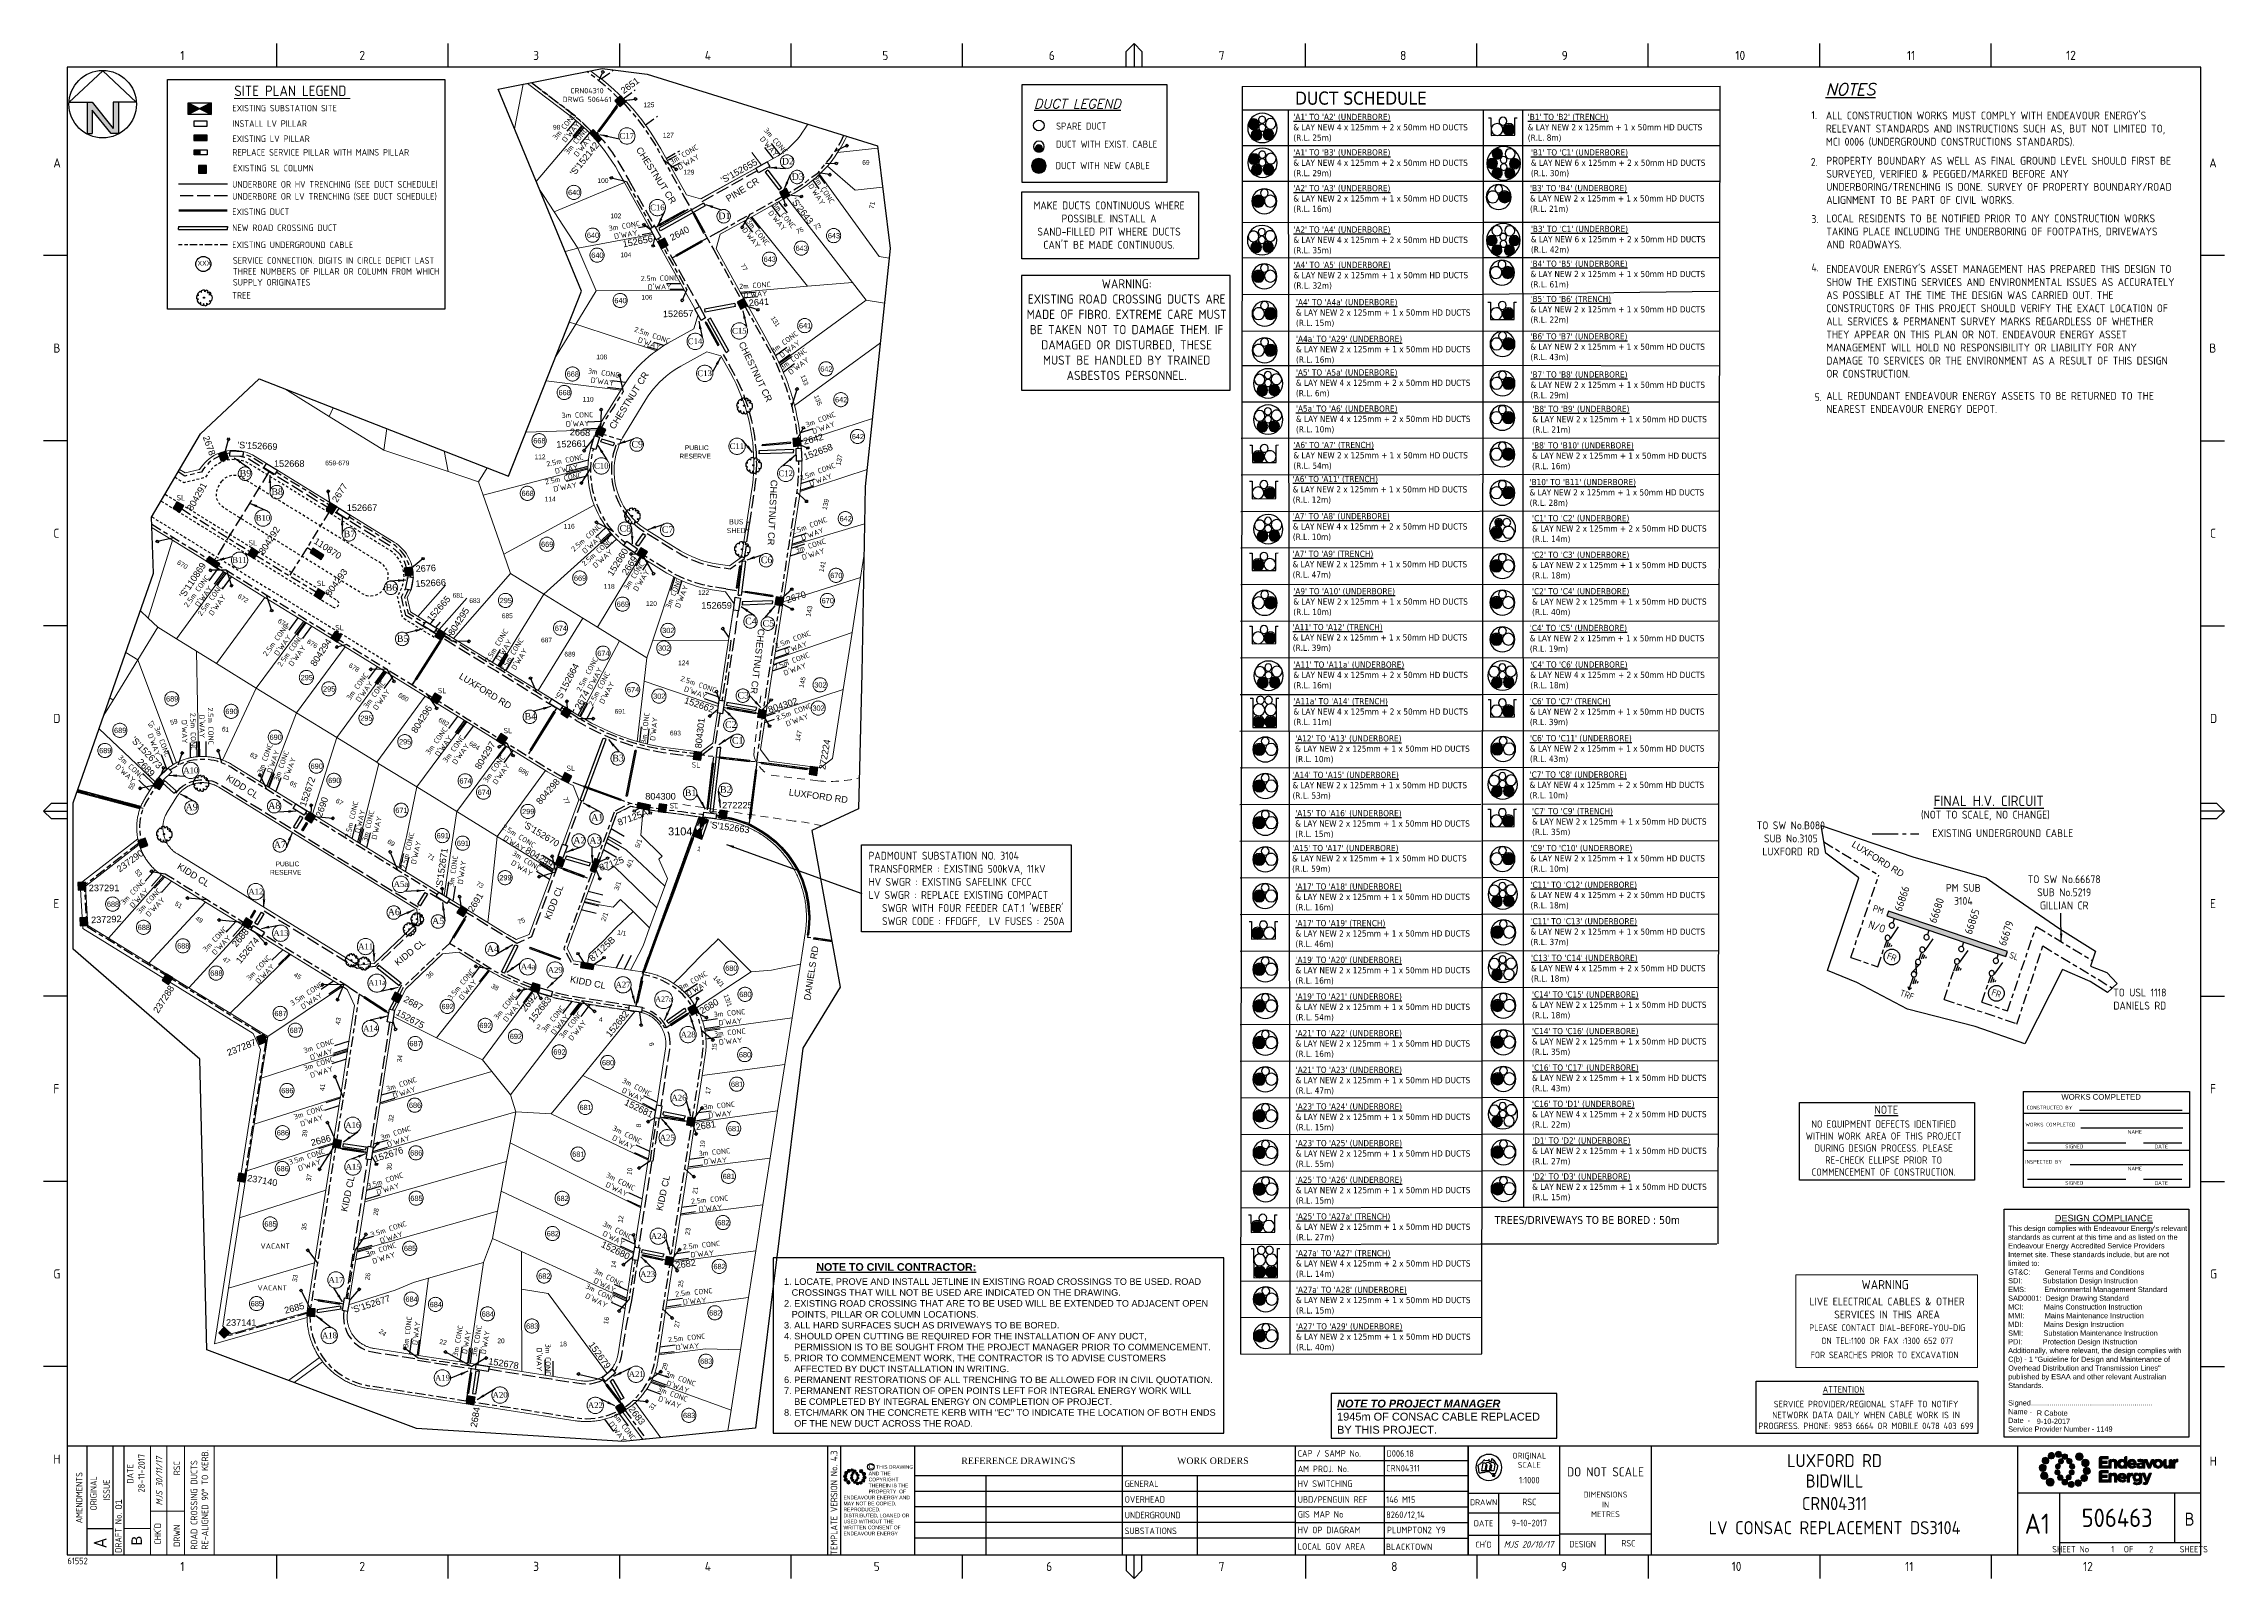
# Paper-space layout 'A1 Site Plan' of a CAD drawing. Header units: metres, sheet in millimetres. Extents: x -21 to 813, y -3 to 583.
# The model-space entities are those that its viewports show. They can reach past a viewport. Long polylines and large blocks are cut down to what shows.
import ezdxf
from ezdxf.enums import TextEntityAlignment as Align

# ---------------------------------------------------------------- set-up
doc = ezdxf.new("R2010")
doc.units = ezdxf.units.M
for name, pattern in [('Cable Exist UG', [8.2, 4, -1.2, 1.8, -1.2]), ('Dash', [5, 3, -2]), ('DASHED', [0.75, 0.5, -0.25]), ('HIDDEN', [0.375, 0.25, -0.125]), ('HIDDEN2', [0.1875, 0.125, -0.0625]), ('IE Trench LV', [6.5, 5, -1.5]), ('IECLAUG', [3, 2, -1]), ('IECLCHAINA', [8.2, 4, -1.2, 1.8, -1.2]), ('IECLCONTOUR', [14.7, 10, -1.7, 1.3, -1.7]), ('IECLDOTA', [1.8, 1, -0.8]), ('IECLTRLV', [6.5, 5, -1.5])]:
    doc.linetypes.add(name, pattern=pattern)
doc.layers.get('0').update_dxf_attribs({"color": 6})
for name, color, linetype, lineweight in [('Cadastre Buildings_SP_EXT', 9, 'Continuous', 5), ('Cadastre Developer_SP_EXT', 9, 'Continuous', 5), ('Cadastre Land Parcels_SP_EXT', 9, 'Continuous', 5), ('Cadastre Other Property_SP_EXT', 9, 'HIDDEN', 5), ('Cadastre Roads_SP_EXT', 9, 'Continuous', 5)]:
    doc.layers.add(name, color=color, linetype=linetype, lineweight=lineweight)
for name, color, linetype in [('Duct_SP_NEW', 2, 'Continuous'), ('Equip_HV_EXT', 7, 'Continuous'), ('Equip_SP_EXT', 7, 'Continuous'), ('Mains_HV_EXT', 7, 'Continuous'), ('Notes', 7, 'Continuous'), ('Notes_HV_MISC', 7, 'Continuous'), ('Notes_SP_EXT', 7, 'Continuous'), ('Notes_SP_MISC', 7, 'Continuous'), ('OH_Details_SP_MISC', 7, 'Continuous'), ('Services_SP_EXT', 7, 'Continuous'), ('Sub_HV_EXT', 7, 'Continuous'), ('Sub_SP_EXT', 7, 'Continuous'), ('SupportsOH_SP_TR_HV_LV_SL_EXT', 7, 'Continuous'), ('SupportsUG_SP_EXT', 7, 'Continuous'), ('SupportsUG_SP_LV_EXT', 7, 'Continuous'), ('SupportsUG_SP_LV_NEW', 2, 'Continuous'), ('SupportsUG_SP_LV_SL_EXT', 7, 'Continuous'), ('Trench_SP_EXT', 7, 'Continuous'), ('Trench_SP_NEW', 2, 'Continuous'), ('UG_Details_SP_MISC', 7, 'Continuous')]:
    doc.layers.add(name, color=color, linetype=linetype)
doc.layers.add('Viewports', color=6, linetype='Continuous', plot=False)
doc.layers.get('0').freeze()
doc.styles.add('ARIAL', font='arial.ttf', dxfattribs={"height": 2})
doc.styles.add('COLUMN_LABEL', font='arial.ttf')
doc.styles.add('iecARIAL', font='arial.ttf', dxfattribs={"height": 2})
doc.styles.add('iecISOCP', font='isocp.shx')
doc.styles.add('iecNAME', font='times.ttf')
doc.styles.add('IECSYMBOL1', font='isocp.shx')
doc.styles.add('iecTimesNewRoman', font='times.ttf')
doc.styles.add('ieISOCP', font='isocp.shx')
doc.styles.add('IESYMBOL1', font='isocp.shx')
doc.styles.add('iesymbols', font='isocp.shx')
doc.styles.add('POLE_LABEL', font='arial.ttf')
doc.styles.get("Standard").update_dxf_attribs({"font": 'arial.ttf'})
doc.styles.add('SWITCH_LABEL', font='arial.ttf', dxfattribs={"height": 2.5})
doc.linetypes.add('IECLCABX1', pattern='A,7,-0.25,["x",Standard,S=2,R=0,X=0.2,Y=-0.8],-2.1', length=9.35)
doc.linetypes.add('IECLTRHV', pattern='A,7,-0.2,["/",Standard,S=3,R=0,X=0,Y=-1.4],-2.5', length=9.7)
doc.dimstyles.new('OHT1', dxfattribs={"dimtxt": 2.5, "dimasz": 2, "dimexe": 1.25, "dimexo": 0.625, "dimgap": 1, "dimtad": 1, "dimjust": 1, "dimlfac": 1000, "dimtxsty": 'iecISOCP', "dimblk1": 'Straight Terminator', "dimblk2": 'NONE', "dimsah": 1, "dimcen": 0, "dimse1": 1, "dimse2": 1, "dimadec": 0, "dimazin": 0, "dimtfac": 1, "dimtmove": 0, "dimatfit": 3, "dimfxl": 1, "dimarcsym": 0})
doc.dimstyles.new('UGT1', dxfattribs={"dimtxt": 2.5, "dimasz": 2, "dimexe": 1.25, "dimexo": 0.625, "dimgap": 1, "dimtad": 1, "dimjust": 1, "dimlfac": 1000, "dimtxsty": 'iecISOCP', "dimblk1": 'M05', "dimblk2": 'NONE', "dimsah": 1, "dimcen": 0, "dimse1": 1, "dimse2": 1, "dimadec": 0, "dimazin": 0, "dimtfac": 1, "dimtmove": 0, "dimatfit": 3, "dimfxl": 1, "dimarcsym": 0})

# ---------------------------------------------------------------- blocks, each defined once
blk = doc.blocks.new('EE_LOGO_SMALL')
at = {"layer": 'Notes'}
h = blk.add_hatch(color=256, dxfattribs=at)
edge = h.paths.add_edge_path()
edge.add_spline(control_points=[(-8.4, 2), (-9.2, 2), (-9.8, 1.4), (-9.8, 0.7), (-9.9, -0.1), (-9.3, -0.7), (-8.6, -0.8), (-7.8, -0.8), (-7.2, -0.2), (-7.1, 0.5), (-7.1, 1.3), (-7.7, 1.9), (-8.4, 2)], knot_values=[0, 0, 0, 0, 1, 1, 1, 2, 2, 2, 3, 3, 3, 4, 4, 4, 4], degree=3, periodic=0)
h = blk.add_hatch(color=256, dxfattribs=at)
edge = h.paths.add_edge_path()
edge.add_spline(control_points=[(-6.8, 4.5), (-7.4, 4.8), (-8.2, 4.6), (-8.6, 4), (-8.9, 3.4), (-8.7, 2.6), (-8.1, 2.2), (-7.5, 1.9), (-6.7, 2.1), (-6.3, 2.7), (-6, 3.3), (-6.2, 4.1), (-6.8, 4.5)], knot_values=[0, 0, 0, 0, 1, 1, 1, 2, 2, 2, 3, 3, 3, 4, 4, 4, 4], degree=3, periodic=0)
h = blk.add_hatch(color=256, dxfattribs=at)
edge = h.paths.add_edge_path()
edge.add_spline(control_points=[(-4.2, 5.9), (-4.6, 6.5), (-5.3, 6.6), (-5.9, 6.3), (-6.4, 5.9), (-6.6, 5.1), (-6.2, 4.6), (-5.9, 4), (-5.1, 3.8), (-4.6, 4.2), (-4, 4.6), (-3.8, 5.3), (-4.2, 5.9)], knot_values=[0, 0, 0, 0, 1, 1, 1, 2, 2, 2, 3, 3, 3, 4, 4, 4, 4], degree=3, periodic=0)
h = blk.add_hatch(color=256, dxfattribs=at)
edge = h.paths.add_edge_path()
edge.add_spline(control_points=[(-1.3, 5.9), (-1.4, 6.5), (-2, 7), (-2.6, 6.9), (-3.3, 6.9), (-3.7, 6.3), (-3.7, 5.6), (-3.6, 5), (-3, 4.5), (-2.4, 4.6), (-1.7, 4.7), (-1.3, 5.2), (-1.3, 5.9)], knot_values=[0, 0, 0, 0, 1, 1, 1, 2, 2, 2, 3, 3, 3, 4, 4, 4, 4], degree=3, periodic=0)
h = blk.add_hatch(color=256, dxfattribs=at)
edge = h.paths.add_edge_path()
edge.add_spline(control_points=[(-2.5, 2.1), (-3, 2.2), (-3.5, 1.9), (-3.6, 1.3), (-3.7, 0.8), (-3.4, 0.3), (-2.9, 0.2), (-2.4, 0.1), (-1.9, 0.4), (-1.8, 0.9), (-1.7, 1.5), (-2, 2), (-2.5, 2.1)], knot_values=[0, 0, 0, 0, 1, 1, 1, 2, 2, 2, 3, 3, 3, 4, 4, 4, 4], degree=3, periodic=0)
h = blk.add_hatch(color=256, dxfattribs=at)
edge = h.paths.add_edge_path()
edge.add_spline(control_points=[(1, 4.9), (1, 4.3), (0.5, 3.8), (-0.1, 3.8), (-0.7, 3.8), (-1.2, 4.3), (-1.2, 4.9), (-1.2, 5.5), (-0.7, 6), (-0.1, 6), (0.5, 6), (1, 5.5), (1, 4.9)], knot_values=[0, 0, 0, 0, 1, 1, 1, 2, 2, 2, 3, 3, 3, 4, 4, 4, 4], degree=3, periodic=0)
edge = h.paths.add_edge_path()
edge.add_spline(control_points=[(-1.4, 4), (-1.9, 4.1), (-2.4, 3.8), (-2.5, 3.3), (-2.6, 2.7), (-2.3, 2.2), (-1.8, 2.1), (-1.3, 2), (-0.7, 2.3), (-0.6, 2.9), (-0.5, 3.4), (-0.9, 3.9), (-1.4, 4)], knot_values=[0, 0, 0, 0, 1, 1, 1, 2, 2, 2, 3, 3, 3, 4, 4, 4, 4], degree=3, periodic=0)
h = blk.add_hatch(color=256, dxfattribs=at)
edge = h.paths.add_edge_path()
edge.add_spline(control_points=[(2.3, 2.4), (2.8, 2.8), (2.8, 3.4), (2.4, 3.9), (2, 4.3), (1.4, 4.3), (0.9, 3.9), (0.5, 3.6), (0.5, 2.9), (0.9, 2.5), (1.2, 2), (1.9, 2), (2.3, 2.4)], knot_values=[0, 0, 0, 0, 1, 1, 1, 2, 2, 2, 3, 3, 3, 4, 4, 4, 4], degree=3, periodic=0)
edge = h.paths.add_edge_path()
edge.add_spline(control_points=[(1, 4.9), (1, 4.3), (0.5, 3.8), (-0.1, 3.8), (-0.7, 3.8), (-1.2, 4.3), (-1.2, 4.9), (-1.2, 5.5), (-0.7, 6), (-0.1, 6), (0.5, 6), (1, 5.5), (1, 4.9)], knot_values=[0, 0, 0, 0, 1, 1, 1, 2, 2, 2, 3, 3, 3, 4, 4, 4, 4], degree=3, periodic=0)
h = blk.add_hatch(color=256, dxfattribs=at)
edge = h.paths.add_edge_path()
edge.add_spline(control_points=[(1, 4.9), (1, 4.3), (0.5, 3.8), (-0.1, 3.8), (-0.7, 3.8), (-1.2, 4.3), (-1.2, 4.9), (-1.2, 5.5), (-0.7, 6), (-0.1, 6), (0.5, 6), (1, 5.5), (1, 4.9)], knot_values=[0, 0, 0, 0, 1, 1, 1, 2, 2, 2, 3, 3, 3, 4, 4, 4, 4], degree=3, periodic=0)
edge = h.paths.add_edge_path(flags=16)
edge.add_spline(control_points=[(1, 4.9), (1, 4.3), (0.5, 3.8), (-0.1, 3.8), (-0.7, 3.8), (-1.2, 4.3), (-1.2, 4.9), (-1.2, 5.5), (-0.7, 6), (-0.1, 6), (0.5, 6), (1, 5.5), (1, 4.9)], knot_values=[0, 0, 0, 0, 1, 1, 1, 2, 2, 2, 3, 3, 3, 4, 4, 4, 4], degree=3, periodic=0)
h = blk.add_hatch(color=256, dxfattribs=at)
edge = h.paths.add_edge_path()
edge.add_spline(control_points=[(3, 0.2), (3.5, 0.3), (3.8, 0.9), (3.7, 1.4), (3.6, 1.9), (3, 2.3), (2.5, 2.1), (1.9, 2), (1.6, 1.4), (1.8, 0.9), (1.9, 0.4), (2.5, 0.1), (3, 0.2)], knot_values=[0, 0, 0, 0, 1, 1, 1, 2, 2, 2, 3, 3, 3, 4, 4, 4, 4], degree=3, periodic=0)
h = blk.add_hatch(color=256, dxfattribs=at)
edge = h.paths.add_edge_path()
edge.add_spline(control_points=[(7, 4.9), (7, 4), (6.3, 3.4), (5.5, 3.4), (4.6, 3.4), (4, 4), (4, 4.9), (4, 5.7), (4.6, 6.4), (5.5, 6.4), (6.3, 6.4), (7, 5.7), (7, 4.9)], knot_values=[0, 0, 0, 0, 1, 1, 1, 2, 2, 2, 3, 3, 3, 4, 4, 4, 4], degree=3, periodic=0)
h = blk.add_hatch(color=256, dxfattribs=at)
edge = h.paths.add_edge_path()
edge.add_spline(control_points=[(8.4, 1.1), (9.1, 1.5), (9.4, 2.3), (9.1, 3), (8.8, 3.7), (7.9, 4.1), (7.2, 3.8), (6.5, 3.4), (6.2, 2.6), (6.5, 1.9), (6.8, 1.2), (7.7, 0.8), (8.4, 1.1)], knot_values=[0, 0, 0, 0, 1, 1, 1, 2, 2, 2, 3, 3, 3, 4, 4, 4, 4], degree=3, periodic=0)
h = blk.add_hatch(color=256, dxfattribs=at)
edge = h.paths.add_edge_path()
edge.add_spline(control_points=[(8.3, -1.9), (9, -1.9), (9.7, -1.4), (9.7, -0.6), (9.7, 0.1), (9.2, 0.8), (8.4, 0.8), (7.7, 0.8), (7, 0.3), (7, -0.5), (6.9, -1.2), (7.5, -1.9), (8.3, -1.9)], knot_values=[0, 0, 0, 0, 1, 1, 1, 2, 2, 2, 3, 3, 3, 4, 4, 4, 4], degree=3, periodic=0)
h = blk.add_hatch(color=256, dxfattribs=at)
edge = h.paths.add_edge_path()
edge.add_spline(control_points=[(-8.5, -1.1), (-9.2, -1.4), (-9.6, -2.3), (-9.3, -3), (-8.9, -3.7), (-8.1, -4), (-7.4, -3.7), (-6.7, -3.4), (-6.3, -2.5), (-6.6, -1.8), (-7, -1.1), (-7.8, -0.8), (-8.5, -1.1)], knot_values=[0, 0, 0, 0, 1, 1, 1, 2, 2, 2, 3, 3, 3, 4, 4, 4, 4], degree=3, periodic=0)
h = blk.add_hatch(color=256, dxfattribs=at)
edge = h.paths.add_edge_path()
edge.add_spline(control_points=[(-7.1, -4.8), (-7.1, -4), (-6.5, -3.3), (-5.6, -3.3), (-4.8, -3.3), (-4.1, -4), (-4.1, -4.8), (-4.1, -5.7), (-4.8, -6.3), (-5.6, -6.3), (-6.5, -6.3), (-7.1, -5.7), (-7.1, -4.8)], knot_values=[0, 0, 0, 0, 1, 1, 1, 2, 2, 2, 3, 3, 3, 4, 4, 4, 4], degree=3, periodic=0)
h = blk.add_hatch(color=256, dxfattribs=at)
edge = h.paths.add_edge_path()
edge.add_spline(control_points=[(-3.1, -0.2), (-3.7, -0.3), (-4, -0.8), (-3.8, -1.4), (-3.7, -1.9), (-3.2, -2.2), (-2.6, -2.1), (-2.1, -1.9), (-1.8, -1.4), (-1.9, -0.9), (-2.1, -0.3), (-2.6, 0), (-3.1, -0.2)], knot_values=[0, 0, 0, 0, 1, 1, 1, 2, 2, 2, 3, 3, 3, 4, 4, 4, 4], degree=3, periodic=0)
h = blk.add_hatch(color=256, dxfattribs=at)
edge = h.paths.add_edge_path()
edge.add_spline(control_points=[(-2.5, -2.3), (-2.9, -2.7), (-3, -3.4), (-2.6, -3.8), (-2.2, -4.2), (-1.5, -4.3), (-1.1, -3.9), (-0.7, -3.5), (-0.6, -2.8), (-1, -2.4), (-1.4, -2), (-2, -1.9), (-2.5, -2.3)], knot_values=[0, 0, 0, 0, 1, 1, 1, 2, 2, 2, 3, 3, 3, 4, 4, 4, 4], degree=3, periodic=0)
h = blk.add_hatch(color=256, dxfattribs=at)
edge = h.paths.add_edge_path()
edge.add_spline(control_points=[(-1.2, -4.8), (-1.2, -4.2), (-0.7, -3.7), (-0.1, -3.7), (0.5, -3.7), (1, -4.2), (1, -4.8), (1, -5.4), (0.5, -5.9), (-0.1, -5.9), (-0.7, -5.9), (-1.2, -5.4), (-1.2, -4.8)], knot_values=[0, 0, 0, 0, 1, 1, 1, 2, 2, 2, 3, 3, 3, 4, 4, 4, 4], degree=3, periodic=0)
h = blk.add_hatch(color=256, dxfattribs=at)
edge = h.paths.add_edge_path()
edge.add_spline(control_points=[(1.2, -3.9), (1.7, -4.1), (2.2, -3.7), (2.3, -3.2), (2.5, -2.7), (2.1, -2.2), (1.6, -2.1), (1.1, -2), (0.6, -2.3), (0.5, -2.8), (0.4, -3.3), (0.7, -3.8), (1.2, -3.9)], knot_values=[0, 0, 0, 0, 1, 1, 1, 2, 2, 2, 3, 3, 3, 4, 4, 4, 4], degree=3, periodic=0)
h = blk.add_hatch(color=256, dxfattribs=at)
edge = h.paths.add_edge_path()
edge.add_spline(control_points=[(1.2, -5.8), (1.3, -6.5), (1.8, -6.9), (2.5, -6.9), (3.1, -6.8), (3.6, -6.2), (3.5, -5.6), (3.4, -5), (2.9, -4.5), (2.2, -4.6), (1.6, -4.6), (1.1, -5.2), (1.2, -5.8)], knot_values=[0, 0, 0, 0, 1, 1, 1, 2, 2, 2, 3, 3, 3, 4, 4, 4, 4], degree=3, periodic=0)
h = blk.add_hatch(color=256, dxfattribs=at)
edge = h.paths.add_edge_path()
edge.add_spline(control_points=[(2.4, -2), (2.9, -2.1), (3.4, -1.8), (3.5, -1.3), (3.6, -0.8), (3.3, -0.3), (2.8, -0.2), (2.2, -0.1), (1.7, -0.4), (1.6, -0.9), (1.5, -1.4), (1.8, -1.9), (2.4, -2)], knot_values=[0, 0, 0, 0, 1, 1, 1, 2, 2, 2, 3, 3, 3, 4, 4, 4, 4], degree=3, periodic=0)
h = blk.add_hatch(color=256, dxfattribs=at)
edge = h.paths.add_edge_path()
edge.add_spline(control_points=[(4, -5.8), (4.4, -6.4), (5.2, -6.6), (5.7, -6.2), (6.3, -5.8), (6.5, -5.1), (6.1, -4.5), (5.7, -4), (5, -3.8), (4.4, -4.2), (3.8, -4.5), (3.7, -5.3), (4, -5.8)], knot_values=[0, 0, 0, 0, 1, 1, 1, 2, 2, 2, 3, 3, 3, 4, 4, 4, 4], degree=3, periodic=0)
h = blk.add_hatch(color=256, dxfattribs=at)
edge = h.paths.add_edge_path()
edge.add_spline(control_points=[(6.7, -4.4), (7.3, -4.8), (8.1, -4.6), (8.4, -4), (8.8, -3.3), (8.6, -2.6), (8, -2.2), (7.3, -1.8), (6.6, -2.1), (6.2, -2.7), (5.8, -3.3), (6, -4.1), (6.7, -4.4)], knot_values=[0, 0, 0, 0, 1, 1, 1, 2, 2, 2, 3, 3, 3, 4, 4, 4, 4], degree=3, periodic=0)
at = {"layer": 'Notes', "lineweight": 0}
for points in [[(1.8, 2.1), (1.8, 2.1)], [(-2, -2.1), (-2, -2.1)]]:
    blk.add_lwpolyline(points, dxfattribs=at)
for points in [[(-8.4, 2), (-9.2, 2), (-9.8, 1.4), (-9.8, 0.7), (-9.9, -0.1), (-9.3, -0.7), (-8.6, -0.8), (-7.8, -0.8), (-7.2, -0.2), (-7.1, 0.5), (-7.1, 1.3), (-7.7, 1.9), (-8.4, 2)], [(-6.8, 4.5), (-7.4, 4.8), (-8.2, 4.6), (-8.6, 4), (-8.9, 3.4), (-8.7, 2.6), (-8.1, 2.2), (-7.5, 1.9), (-6.7, 2.1), (-6.3, 2.7), (-6, 3.3), (-6.2, 4.1), (-6.8, 4.5)], [(-4.2, 5.9), (-4.6, 6.5), (-5.3, 6.6), (-5.9, 6.3), (-6.4, 5.9), (-6.6, 5.1), (-6.2, 4.6), (-5.9, 4), (-5.1, 3.8), (-4.6, 4.2), (-4, 4.6), (-3.8, 5.3), (-4.2, 5.9)], [(-1.3, 5.9), (-1.4, 6.5), (-2, 7), (-2.6, 6.9), (-3.3, 6.9), (-3.7, 6.3), (-3.7, 5.6), (-3.6, 5), (-3, 4.5), (-2.4, 4.6), (-1.7, 4.7), (-1.3, 5.2), (-1.3, 5.9)], [(-2.5, 2.1), (-3, 2.2), (-3.5, 1.9), (-3.6, 1.3), (-3.7, 0.8), (-3.4, 0.3), (-2.9, 0.2), (-2.4, 0.1), (-1.9, 0.4), (-1.8, 0.9), (-1.7, 1.5), (-2, 2), (-2.5, 2.1)], [(-1.4, 4), (-1.9, 4.1), (-2.4, 3.8), (-2.5, 3.3), (-2.6, 2.7), (-2.3, 2.2), (-1.8, 2.1), (-1.3, 2), (-0.7, 2.3), (-0.6, 2.9), (-0.5, 3.4), (-0.9, 3.9), (-1.4, 4)], [(1, 4.9), (1, 4.3), (0.5, 3.8), (-0.1, 3.8), (-0.7, 3.8), (-1.2, 4.3), (-1.2, 4.9), (-1.2, 5.5), (-0.7, 6), (-0.1, 6), (0.5, 6), (1, 5.5), (1, 4.9)], [(1, 4.9), (1, 4.3), (0.5, 3.8), (-0.1, 3.8), (-0.7, 3.8), (-1.2, 4.3), (-1.2, 4.9), (-1.2, 5.5), (-0.7, 6), (-0.1, 6), (0.5, 6), (1, 5.5), (1, 4.9)], [(2.3, 2.4), (2.8, 2.8), (2.8, 3.4), (2.4, 3.9), (2, 4.3), (1.4, 4.3), (0.9, 3.9), (0.5, 3.6), (0.5, 2.9), (0.9, 2.5), (1.2, 2), (1.9, 2), (2.3, 2.4)], [(3, 0.2), (3.5, 0.3), (3.8, 0.9), (3.7, 1.4), (3.6, 1.9), (3, 2.3), (2.5, 2.1), (1.9, 2), (1.6, 1.4), (1.8, 0.9), (1.9, 0.4), (2.5, 0.1), (3, 0.2)], [(7, 4.9), (7, 4), (6.3, 3.4), (5.5, 3.4), (4.6, 3.4), (4, 4), (4, 4.9), (4, 5.7), (4.6, 6.4), (5.5, 6.4), (6.3, 6.4), (7, 5.7), (7, 4.9)], [(8.4, 1.1), (9.1, 1.5), (9.4, 2.3), (9.1, 3), (8.8, 3.7), (7.9, 4.1), (7.2, 3.8), (6.5, 3.4), (6.2, 2.6), (6.5, 1.9), (6.8, 1.2), (7.7, 0.8), (8.4, 1.1)], [(8.3, -1.9), (9, -1.9), (9.7, -1.4), (9.7, -0.6), (9.7, 0.1), (9.2, 0.8), (8.4, 0.8), (7.7, 0.8), (7, 0.3), (7, -0.5), (6.9, -1.2), (7.5, -1.9), (8.3, -1.9)], [(-8.5, -1.1), (-9.2, -1.4), (-9.6, -2.3), (-9.3, -3), (-8.9, -3.7), (-8.1, -4), (-7.4, -3.7), (-6.7, -3.4), (-6.3, -2.5), (-6.6, -1.8), (-7, -1.1), (-7.8, -0.8), (-8.5, -1.1)], [(-7.1, -4.8), (-7.1, -4), (-6.5, -3.3), (-5.6, -3.3), (-4.8, -3.3), (-4.1, -4), (-4.1, -4.8), (-4.1, -5.7), (-4.8, -6.3), (-5.6, -6.3), (-6.5, -6.3), (-7.1, -5.7), (-7.1, -4.8)], [(-3.1, -0.2), (-3.7, -0.3), (-4, -0.8), (-3.8, -1.4), (-3.7, -1.9), (-3.2, -2.2), (-2.6, -2.1), (-2.1, -1.9), (-1.8, -1.4), (-1.9, -0.9), (-2.1, -0.3), (-2.6, 0), (-3.1, -0.2)], [(-2.5, -2.3), (-2.9, -2.7), (-3, -3.4), (-2.6, -3.8), (-2.2, -4.2), (-1.5, -4.3), (-1.1, -3.9), (-0.7, -3.5), (-0.6, -2.8), (-1, -2.4), (-1.4, -2), (-2, -1.9), (-2.5, -2.3)], [(-1.2, -4.8), (-1.2, -4.2), (-0.7, -3.7), (-0.1, -3.7), (0.5, -3.7), (1, -4.2), (1, -4.8), (1, -5.4), (0.5, -5.9), (-0.1, -5.9), (-0.7, -5.9), (-1.2, -5.4), (-1.2, -4.8)], [(1.2, -3.9), (1.7, -4.1), (2.2, -3.7), (2.3, -3.2), (2.5, -2.7), (2.1, -2.2), (1.6, -2.1), (1.1, -2), (0.6, -2.3), (0.5, -2.8), (0.4, -3.3), (0.7, -3.8), (1.2, -3.9)], [(1.2, -5.8), (1.3, -6.5), (1.8, -6.9), (2.5, -6.9), (3.1, -6.8), (3.6, -6.2), (3.5, -5.6), (3.4, -5), (2.9, -4.5), (2.2, -4.6), (1.6, -4.6), (1.1, -5.2), (1.2, -5.8)], [(2.4, -2), (2.9, -2.1), (3.4, -1.8), (3.5, -1.3), (3.6, -0.8), (3.3, -0.3), (2.8, -0.2), (2.2, -0.1), (1.7, -0.4), (1.6, -0.9), (1.5, -1.4), (1.8, -1.9), (2.4, -2)], [(4, -5.8), (4.4, -6.4), (5.2, -6.6), (5.7, -6.2), (6.3, -5.8), (6.5, -5.1), (6.1, -4.5), (5.7, -4), (5, -3.8), (4.4, -4.2), (3.8, -4.5), (3.7, -5.3), (4, -5.8)], [(6.7, -4.4), (7.3, -4.8), (8.1, -4.6), (8.4, -4), (8.8, -3.3), (8.6, -2.6), (8, -2.2), (7.3, -1.8), (6.6, -2.1), (6.2, -2.7), (5.8, -3.3), (6, -4.1), (6.7, -4.4)]]:
    blk.add_open_spline(points, degree=3, knots=[0, 0, 0, 0, 1, 1, 1, 2, 2, 2, 3, 3, 3, 4, 4, 4, 4], dxfattribs=at)
blk = doc.blocks.new('EE_COPYRIGHT_A1')
at = {"layer": 'Notes'}
blk.add_circle((9.53, -0.82), 1.15, dxfattribs=at)
at = {"xscale": 0.4, "yscale": 0.4, "zscale": 0.4}
blk.add_blockref('EE_LOGO_SMALL', (3.96, -4.29), dxfattribs=at)
at = {"layer": 'Notes', "insert": (0, 0), "char_height": 1.25, "width": 24.1208, "attachment_point": 1, "style": 'ARIAL'}
blk.add_mtext('\\pt8.75;               ^I{\\H1.2x;C } THIS DRAWING\\P\\pi-8.75,l8.75,t8.75,20;       ^IAND THE ^I\\P\\pi0,t8.75;COPYRIGHT\\P\\pi-8.75,t1.25,8.75;^I^ITHEREIN IS THE PROPERTY  OF \\P\\pi0,l0,t1.25;ENDEAVOUR ENERGY AND MAY NOT BE COPIED, REPRODUCED, DISTRIBUTED, LOANED OR USED WITHOUT THE WRITTEN CONSENT OF ENDEAVOUR ENERGY', dxfattribs=at)
blk = doc.blocks.new('EE_LOGO')
h = blk.add_hatch(color=7)
edge = h.paths.add_edge_path()
edge.add_spline(control_points=[(-25.34, 1.94), (-26.08, 1.98), (-26.72, 1.41), (-26.77, 0.66), (-26.81, -0.09), (-26.24, -0.72), (-25.49, -0.77), (-24.74, -0.81), (-24.1, -0.24), (-24.06, 0.51), (-24.02, 1.25), (-24.59, 1.89), (-25.34, 1.94)], knot_values=[0, 0, 0, 0, 1, 1, 1, 2, 2, 2, 3, 3, 3, 4, 4, 4, 4], degree=3, periodic=0)
h = blk.add_hatch(color=7)
edge = h.paths.add_edge_path()
edge.add_spline(control_points=[(-23.73, 4.46), (-24.34, 4.81), (-25.13, 4.61), (-25.49, 3.99), (-25.85, 3.38), (-25.64, 2.59), (-25.03, 2.23), (-24.41, 1.87), (-23.63, 2.08), (-23.27, 2.69), (-22.91, 3.31), (-23.12, 4.1), (-23.73, 4.46)], knot_values=[0, 0, 0, 0, 1, 1, 1, 2, 2, 2, 3, 3, 3, 4, 4, 4, 4], degree=3, periodic=0)
h = blk.add_hatch(color=7)
edge = h.paths.add_edge_path()
edge.add_spline(control_points=[(-21.12, 5.87), (-21.48, 6.44), (-22.24, 6.61), (-22.81, 6.24), (-23.37, 5.88), (-23.54, 5.12), (-23.17, 4.55), (-22.81, 3.98), (-22.05, 3.82), (-21.48, 4.19), (-20.92, 4.55), (-20.75, 5.31), (-21.12, 5.87)], knot_values=[0, 0, 0, 0, 1, 1, 1, 2, 2, 2, 3, 3, 3, 4, 4, 4, 4], degree=3, periodic=0)
h = blk.add_hatch(color=7)
edge = h.paths.add_edge_path()
edge.add_spline(control_points=[(-19.43, 2.06), (-19.94, 2.17), (-20.44, 1.84), (-20.55, 1.33), (-20.66, 0.82), (-20.34, 0.32), (-19.83, 0.21), (-19.32, 0.1), (-18.81, 0.42), (-18.71, 0.93), (-18.59, 1.44), (-18.92, 1.95), (-19.43, 2.06)], knot_values=[0, 0, 0, 0, 1, 1, 1, 2, 2, 2, 3, 3, 3, 4, 4, 4, 4], degree=3, periodic=0)
h = blk.add_hatch(color=7)
edge = h.paths.add_edge_path()
edge.add_spline(control_points=[(-18.27, 5.87), (-18.34, 6.5), (-18.91, 6.97), (-19.54, 6.9), (-20.18, 6.84), (-20.65, 6.27), (-20.58, 5.63), (-20.52, 4.99), (-19.95, 4.53), (-19.31, 4.59), (-18.67, 4.66), (-18.21, 5.23), (-18.27, 5.87)], knot_values=[0, 0, 0, 0, 1, 1, 1, 2, 2, 2, 3, 3, 3, 4, 4, 4, 4], degree=3, periodic=0)
h = blk.add_hatch(color=7)
edge = h.paths.add_edge_path()
edge.add_spline(control_points=[(-15.91, 4.86), (-15.91, 4.26), (-16.4, 3.77), (-17, 3.77), (-17.6, 3.77), (-18.08, 4.26), (-18.08, 4.86), (-18.08, 5.46), (-17.6, 5.95), (-17, 5.95), (-16.4, 5.95), (-15.91, 5.46), (-15.91, 4.86)], knot_values=[0, 0, 0, 0, 1, 1, 1, 2, 2, 2, 3, 3, 3, 4, 4, 4, 4], degree=3, periodic=0)
edge = h.paths.add_edge_path()
edge.add_spline(control_points=[(-18.29, 3.97), (-18.8, 4.08), (-19.3, 3.76), (-19.41, 3.25), (-19.52, 2.74), (-19.2, 2.23), (-18.69, 2.12), (-18.18, 2.01), (-17.67, 2.33), (-17.56, 2.84), (-17.45, 3.35), (-17.78, 3.86), (-18.29, 3.97)], knot_values=[0, 0, 0, 0, 1, 1, 1, 2, 2, 2, 3, 3, 3, 4, 4, 4, 4], degree=3, periodic=0)
h = blk.add_hatch(color=7)
edge = h.paths.add_edge_path()
edge.add_spline(control_points=[(-14.59, 2.36), (-14.16, 2.75), (-14.12, 3.41), (-14.51, 3.84), (-14.89, 4.27), (-15.55, 4.31), (-15.99, 3.93), (-16.42, 3.54), (-16.46, 2.88), (-16.07, 2.45), (-15.69, 2.01), (-15.02, 1.98), (-14.59, 2.36)], knot_values=[0, 0, 0, 0, 1, 1, 1, 2, 2, 2, 3, 3, 3, 4, 4, 4, 4], degree=3, periodic=0)
edge = h.paths.add_edge_path()
edge.add_spline(control_points=[(-15.91, 4.86), (-15.91, 4.26), (-16.4, 3.77), (-17, 3.77), (-17.6, 3.77), (-18.08, 4.26), (-18.08, 4.86), (-18.08, 5.46), (-17.6, 5.95), (-17, 5.95), (-16.4, 5.95), (-15.91, 5.46), (-15.91, 4.86)], knot_values=[0, 0, 0, 0, 1, 1, 1, 2, 2, 2, 3, 3, 3, 4, 4, 4, 4], degree=3, periodic=0)
h = blk.add_hatch(color=7)
edge = h.paths.add_edge_path()
edge.add_spline(control_points=[(-15.91, 4.86), (-15.91, 4.26), (-16.4, 3.77), (-17, 3.77), (-17.6, 3.77), (-18.08, 4.26), (-18.08, 4.86), (-18.08, 5.46), (-17.6, 5.95), (-17, 5.95), (-16.4, 5.95), (-15.91, 5.46), (-15.91, 4.86)], knot_values=[0, 0, 0, 0, 1, 1, 1, 2, 2, 2, 3, 3, 3, 4, 4, 4, 4], degree=3, periodic=0)
edge = h.paths.add_edge_path(flags=16)
edge.add_spline(control_points=[(-15.91, 4.86), (-15.91, 4.26), (-16.4, 3.77), (-17, 3.77), (-17.6, 3.77), (-18.08, 4.26), (-18.08, 4.86), (-18.08, 5.46), (-17.6, 5.95), (-17, 5.95), (-16.4, 5.95), (-15.91, 5.46), (-15.91, 4.86)], knot_values=[0, 0, 0, 0, 1, 1, 1, 2, 2, 2, 3, 3, 3, 4, 4, 4, 4], degree=3, periodic=0)
h = blk.add_hatch(color=7)
edge = h.paths.add_edge_path()
edge.add_spline(control_points=[(-13.94, 0.18), (-13.41, 0.32), (-13.09, 0.87), (-13.23, 1.4), (-13.37, 1.93), (-13.92, 2.25), (-14.45, 2.11), (-14.98, 1.97), (-15.3, 1.42), (-15.16, 0.89), (-15.02, 0.36), (-14.47, 0.04), (-13.94, 0.18)], knot_values=[0, 0, 0, 0, 1, 1, 1, 2, 2, 2, 3, 3, 3, 4, 4, 4, 4], degree=3, periodic=0)
h = blk.add_hatch(color=7)
edge = h.paths.add_edge_path()
edge.add_spline(control_points=[(-9.93, 4.86), (-9.93, 4.03), (-10.61, 3.35), (-11.44, 3.35), (-12.28, 3.35), (-12.95, 4.03), (-12.95, 4.86), (-12.95, 5.69), (-12.28, 6.37), (-11.44, 6.37), (-10.61, 6.37), (-9.93, 5.69), (-9.93, 4.86)], knot_values=[0, 0, 0, 0, 1, 1, 1, 2, 2, 2, 3, 3, 3, 4, 4, 4, 4], degree=3, periodic=0)
h = blk.add_hatch(color=7)
edge = h.paths.add_edge_path()
edge.add_spline(control_points=[(-8.55, 1.13), (-7.83, 1.45), (-7.5, 2.29), (-7.82, 3.01), (-8.14, 3.73), (-8.98, 4.06), (-9.7, 3.74), (-10.42, 3.42), (-10.75, 2.58), (-10.43, 1.86), (-10.11, 1.14), (-9.27, 0.81), (-8.55, 1.13)], knot_values=[0, 0, 0, 0, 1, 1, 1, 2, 2, 2, 3, 3, 3, 4, 4, 4, 4], degree=3, periodic=0)
h = blk.add_hatch(color=7)
edge = h.paths.add_edge_path()
edge.add_spline(control_points=[(-8.66, -1.92), (-7.91, -1.96), (-7.27, -1.39), (-7.23, -0.64), (-7.19, 0.1), (-7.76, 0.74), (-8.51, 0.78), (-9.25, 0.83), (-9.89, 0.26), (-9.94, -0.49), (-9.98, -1.24), (-9.41, -1.88), (-8.66, -1.92)], knot_values=[0, 0, 0, 0, 1, 1, 1, 2, 2, 2, 3, 3, 3, 4, 4, 4, 4], degree=3, periodic=0)
h = blk.add_hatch(color=7)
edge = h.paths.add_edge_path()
edge.add_spline(control_points=[(-3.85, 0.44), (-3.85, 0.44), (-3.85, 4.25), (-3.85, 4.3), (-3.85, 4.35), (-3.85, 4.86), (-3.29, 4.86), (-2.74, 4.86), (-0.49, 4.86), (-0.49, 4.86), (-0.49, 4.86), (-0.49, 4), (-0.49, 4), (-0.49, 4), (-2.89, 4), (-2.89, 4), (-2.89, 4), (-2.89, 3.1), (-2.89, 3.1), (-2.89, 3.1), (-0.8, 3.1), (-0.8, 3.1), (-0.8, 3.1), (-0.8, 2.23), (-0.8, 2.23), (-0.8, 2.23), (-2.89, 2.23), (-2.89, 2.23), (-2.89, 2.23), (-2.89, 1.31), (-2.89, 1.31), (-2.89, 1.31), (-0.49, 1.31), (-0.49, 1.31), (-0.49, 1.31), (-0.49, 0.44), (-0.49, 0.44), (-0.49, 0.44), (-3.85, 0.44), (-3.85, 0.44)], knot_values=[0, 0, 0, 0, 1, 1, 1, 2, 2, 2, 3, 3, 3, 4, 4, 4, 5, 5, 5, 6, 6, 6, 7, 7, 7, 8, 8, 8, 9, 9, 9, 10, 10, 10, 11, 11, 11, 12, 12, 12, 13, 13, 13, 13], degree=3, periodic=0)
h = blk.add_hatch(color=7)
edge = h.paths.add_edge_path()
edge.add_spline(control_points=[(1.94, 0.44), (1.94, 0.44), (1.94, 2.33), (1.94, 2.33), (1.94, 2.78), (1.73, 3.02), (1.36, 3.02), (1, 3.02), (0.76, 2.78), (0.76, 2.33), (0.76, 2.33), (0.76, 0.44), (0.76, 0.44), (0.76, 0.44), (-0.2, 0.44), (-0.2, 0.44), (-0.2, 0.44), (-0.2, 3.21), (-0.2, 3.27), (-0.2, 3.33), (-0.2, 3.82), (0.36, 3.82), (0.76, 3.82), (0.76, 3.82), (0.76, 3.82), (0.76, 3.82), (0.76, 3.35), (0.76, 3.35), (0.98, 3.63), (1.27, 3.89), (1.75, 3.89), (2.48, 3.89), (2.9, 3.41), (2.9, 2.63), (2.9, 2.63), (2.9, 0.44), (2.9, 0.44), (2.9, 0.44), (1.94, 0.44), (1.94, 0.44)], knot_values=[0, 0, 0, 0, 1, 1, 1, 2, 2, 2, 3, 3, 3, 4, 4, 4, 5, 5, 5, 6, 6, 6, 7, 7, 7, 8, 8, 8, 9, 9, 9, 10, 10, 10, 11, 11, 11, 12, 12, 12, 13, 13, 13, 13], degree=3, periodic=0)
h = blk.add_hatch(color=7)
edge = h.paths.add_edge_path(flags=16)
edge.add_spline(control_points=[(5.8, 2.13), (5.8, 2.69), (5.43, 3.07), (4.98, 3.07), (4.53, 3.07), (4.15, 2.7), (4.15, 2.13), (4.15, 2.13), (4.15, 2.12), (4.15, 2.12), (4.15, 1.56), (4.53, 1.19), (4.98, 1.19), (5.43, 1.19), (5.8, 1.56), (5.8, 2.12), (5.8, 2.12), (5.8, 2.13), (5.8, 2.13)], knot_values=[0, 0, 0, 0, 1, 1, 1, 2, 2, 2, 3, 3, 3, 4, 4, 4, 5, 5, 5, 6, 6, 6, 6], degree=3, periodic=0)
edge = h.paths.add_edge_path()
edge.add_spline(control_points=[(5.79, 0.44), (5.79, 0.44), (5.79, 0.92), (5.79, 0.92), (5.55, 0.6), (5.23, 0.37), (4.73, 0.37), (3.94, 0.37), (3.19, 0.99), (3.19, 2.12), (3.19, 2.12), (3.19, 2.13), (3.19, 2.13), (3.19, 3.26), (3.93, 3.88), (4.73, 3.88), (5.24, 3.88), (5.56, 3.65), (5.79, 3.38), (5.79, 3.38), (5.79, 4.27), (5.79, 4.3), (5.79, 4.34), (5.79, 4.86), (6.34, 4.86), (6.73, 4.86), (6.75, 4.86), (6.75, 4.86), (6.75, 4.86), (6.75, 0.44), (6.75, 0.44), (6.75, 0.44), (5.79, 0.44), (5.79, 0.44)], knot_values=[0, 0, 0, 0, 1, 1, 1, 2, 2, 2, 3, 3, 3, 4, 4, 4, 5, 5, 5, 6, 6, 6, 7, 7, 7, 8, 8, 8, 9, 9, 9, 10, 10, 10, 11, 11, 11, 11], degree=3, periodic=0)
h = blk.add_hatch(color=7)
edge = h.paths.add_edge_path()
edge.add_spline(control_points=[(8.69, 3.89), (7.7, 3.89), (7.01, 3.09), (7.01, 2.13), (7.01, 2.13), (7.01, 2.12), (7.01, 2.12), (7.01, 1.08), (7.77, 0.37), (8.78, 0.37), (9.39, 0.37), (9.85, 0.61), (10.16, 1), (10.16, 1), (9.62, 1.48), (9.62, 1.48), (9.35, 1.24), (9.12, 1.14), (8.79, 1.14), (8.33, 1.13), (8, 1.49), (7.95, 1.86), (7.91, 2.18), (7.93, 2.29), (7.95, 2.43), (8.02, 2.85), (8.29, 3.12), (8.69, 3.12), (9.09, 3.12), (9.34, 2.83), (9.4, 2.4), (9.4, 2.4), (8.14, 2.4), (8.14, 2.4), (8.14, 2.4), (8.12, 1.8), (8.64, 1.8), (9.17, 1.8), (10.32, 1.8), (10.32, 1.8), (10.33, 1.89), (10.34, 1.95), (10.34, 2.04), (10.34, 2.04), (10.34, 2.05), (10.34, 2.05), (10.34, 3.01), (9.82, 3.89), (8.69, 3.89)], knot_values=[0, 0, 0, 0, 1, 1, 1, 2, 2, 2, 3, 3, 3, 4, 4, 4, 5, 5, 5, 6, 6, 6, 7, 7, 7, 8, 8, 8, 9, 9, 9, 10, 10, 10, 11, 11, 11, 12, 12, 12, 13, 13, 13, 14, 14, 14, 15, 15, 15, 16, 16, 16, 16], degree=3, periodic=0)
h = blk.add_hatch(color=7)
edge = h.paths.add_edge_path(flags=16)
edge.add_spline(control_points=[(12.69, 1.8), (12.53, 1.88), (12.31, 1.93), (12.08, 1.93), (11.67, 1.93), (11.42, 1.77), (11.42, 1.46), (11.42, 1.46), (11.42, 1.45), (11.42, 1.45), (11.42, 1.19), (11.63, 1.04), (11.94, 1.04), (12.39, 1.04), (12.69, 1.29), (12.69, 1.63), (12.69, 1.63), (12.69, 1.8), (12.69, 1.8)], knot_values=[0, 0, 0, 0, 1, 1, 1, 2, 2, 2, 3, 3, 3, 4, 4, 4, 5, 5, 5, 6, 6, 6, 6], degree=3, periodic=0)
edge = h.paths.add_edge_path()
edge.add_spline(control_points=[(12.67, 0.44), (12.67, 0.44), (12.67, 0.81), (12.67, 0.81), (12.44, 0.55), (12.12, 0.38), (11.65, 0.38), (11.01, 0.38), (10.49, 0.74), (10.49, 1.41), (10.49, 1.41), (10.49, 1.42), (10.49, 1.42), (10.49, 2.16), (11.05, 2.5), (11.85, 2.5), (12.19, 2.5), (12.44, 2.45), (12.68, 2.37), (12.68, 2.37), (12.68, 2.42), (12.68, 2.42), (12.68, 2.82), (12.43, 3.07), (11.95, 3.07), (11.59, 3.07), (11.33, 3), (11.02, 2.89), (11.02, 2.89), (10.78, 3.62), (10.78, 3.62), (11.15, 3.78), (11.52, 3.89), (12.09, 3.89), (13.14, 3.89), (13.6, 3.35), (13.6, 2.43), (13.6, 2.43), (13.6, 0.44), (13.6, 0.44), (13.6, 0.44), (12.67, 0.44), (12.67, 0.44)], knot_values=[0, 0, 0, 0, 1, 1, 1, 2, 2, 2, 3, 3, 3, 4, 4, 4, 5, 5, 5, 6, 6, 6, 7, 7, 7, 8, 8, 8, 9, 9, 9, 10, 10, 10, 11, 11, 11, 12, 12, 12, 13, 13, 13, 14, 14, 14, 14], degree=3, periodic=0)
h = blk.add_hatch(color=7)
edge = h.paths.add_edge_path()
edge.add_spline(control_points=[(15.71, 0.44), (15.71, 0.44), (14.84, 0.44), (14.84, 0.44), (14.84, 0.44), (13.51, 3.83), (13.51, 3.83), (13.51, 3.83), (14.53, 3.83), (14.53, 3.83), (14.53, 3.83), (15.28, 1.58), (15.28, 1.58), (15.28, 1.58), (15.86, 3.3), (15.86, 3.3), (15.86, 3.3), (16.02, 3.83), (16.4, 3.83), (16.78, 3.83), (17.04, 3.83), (17.04, 3.83), (17.04, 3.83), (15.71, 0.44), (15.71, 0.44)], knot_values=[0, 0, 0, 0, 1, 1, 1, 2, 2, 2, 3, 3, 3, 4, 4, 4, 5, 5, 5, 6, 6, 6, 7, 7, 7, 8, 8, 8, 8], degree=3, periodic=0)
h = blk.add_hatch(color=7)
edge = h.paths.add_edge_path(flags=16)
edge.add_spline(control_points=[(19.52, 2.16), (19.52, 2.66), (19.16, 3.09), (18.63, 3.09), (18.08, 3.09), (17.75, 2.67), (17.75, 2.17), (17.75, 2.17), (17.75, 2.16), (17.75, 2.16), (17.75, 1.66), (18.11, 1.22), (18.64, 1.22), (19.19, 1.22), (19.52, 1.65), (19.52, 2.15), (19.52, 2.15), (19.52, 2.16), (19.52, 2.16)], knot_values=[0, 0, 0, 0, 1, 1, 1, 2, 2, 2, 3, 3, 3, 4, 4, 4, 5, 5, 5, 6, 6, 6, 6], degree=3, periodic=0)
edge = h.paths.add_edge_path()
edge.add_spline(control_points=[(18.63, 0.4), (17.58, 0.4), (16.8, 1.17), (16.8, 2.15), (16.8, 2.15), (16.8, 2.16), (16.8, 2.16), (16.8, 3.13), (17.59, 3.92), (18.64, 3.92), (19.69, 3.92), (20.46, 3.14), (20.46, 2.17), (20.46, 2.17), (20.46, 2.16), (20.46, 2.16), (20.46, 1.19), (19.68, 0.4), (18.63, 0.4)], knot_values=[0, 0, 0, 0, 1, 1, 1, 2, 2, 2, 3, 3, 3, 4, 4, 4, 5, 5, 5, 6, 6, 6, 6], degree=3, periodic=0)
h = blk.add_hatch(color=7)
edge = h.paths.add_edge_path()
edge.add_spline(control_points=[(22.86, 0.44), (22.86, 0.44), (22.86, 0.92), (22.86, 0.92), (22.64, 0.64), (22.36, 0.38), (21.87, 0.38), (21.15, 0.38), (20.72, 0.86), (20.72, 1.63), (20.72, 1.63), (20.72, 3.22), (20.72, 3.27), (20.72, 3.32), (20.72, 3.82), (21.28, 3.82), (21.68, 3.82), (21.68, 3.82), (21.68, 3.82), (21.68, 3.82), (21.68, 1.94), (21.68, 1.94), (21.68, 1.48), (21.9, 1.25), (22.26, 1.25), (22.63, 1.25), (22.86, 1.48), (22.86, 1.94), (22.86, 1.94), (22.86, 3.2), (22.86, 3.27), (22.86, 3.34), (22.87, 3.82), (23.42, 3.82), (23.82, 3.82), (23.82, 3.82), (23.82, 3.82), (23.82, 3.82), (23.82, 0.44), (23.82, 0.44), (23.82, 0.44), (22.86, 0.44), (22.86, 0.44)], knot_values=[0, 0, 0, 0, 1, 1, 1, 2, 2, 2, 3, 3, 3, 4, 4, 4, 5, 5, 5, 6, 6, 6, 7, 7, 7, 8, 8, 8, 9, 9, 9, 10, 10, 10, 11, 11, 11, 12, 12, 12, 13, 13, 13, 14, 14, 14, 14], degree=3, periodic=0)
h = blk.add_hatch(color=7)
edge = h.paths.add_edge_path()
edge.add_spline(control_points=[(26.09, 2.88), (25.46, 2.88), (25.06, 2.5), (25.06, 1.69), (25.06, 1.69), (25.06, 0.44), (25.06, 0.44), (25.06, 0.44), (24.1, 0.44), (24.1, 0.44), (24.1, 0.44), (24.1, 3.24), (24.1, 3.27), (24.1, 3.3), (24.1, 3.83), (24.66, 3.83), (25.22, 3.83), (25.06, 3.83), (25.06, 3.83), (25.06, 3.83), (25.06, 3.14), (25.06, 3.14), (25.26, 3.61), (25.58, 3.91), (26.14, 3.89), (26.14, 3.89), (26.14, 2.88), (26.14, 2.88), (26.14, 2.88), (26.09, 2.88), (26.09, 2.88)], knot_values=[0, 0, 0, 0, 1, 1, 1, 2, 2, 2, 3, 3, 3, 4, 4, 4, 5, 5, 5, 6, 6, 6, 7, 7, 7, 8, 8, 8, 9, 9, 9, 10, 10, 10, 10], degree=3, periodic=0)
h = blk.add_hatch(color=7)
edge = h.paths.add_edge_path()
edge.add_spline(control_points=[(-25.45, -1.11), (-26.17, -1.43), (-26.5, -2.27), (-26.18, -2.99), (-25.86, -3.71), (-25.02, -4.04), (-24.3, -3.72), (-23.58, -3.4), (-23.25, -2.56), (-23.57, -1.84), (-23.88, -1.12), (-24.72, -0.79), (-25.45, -1.11)], knot_values=[0, 0, 0, 0, 1, 1, 1, 2, 2, 2, 3, 3, 3, 4, 4, 4, 4], degree=3, periodic=0)
h = blk.add_hatch(color=7)
edge = h.paths.add_edge_path()
edge.add_spline(control_points=[(-24.06, -4.84), (-24.06, -4.01), (-23.39, -3.33), (-22.55, -3.33), (-21.72, -3.33), (-21.04, -4.01), (-21.04, -4.84), (-21.04, -5.68), (-21.72, -6.35), (-22.55, -6.35), (-23.39, -6.35), (-24.06, -5.68), (-24.06, -4.84)], knot_values=[0, 0, 0, 0, 1, 1, 1, 2, 2, 2, 3, 3, 3, 4, 4, 4, 4], degree=3, periodic=0)
h = blk.add_hatch(color=7)
edge = h.paths.add_edge_path()
edge.add_spline(control_points=[(-20.06, -0.16), (-20.59, -0.3), (-20.9, -0.85), (-20.76, -1.38), (-20.63, -1.91), (-20.08, -2.23), (-19.55, -2.09), (-19.02, -1.95), (-18.7, -1.4), (-18.84, -0.87), (-18.98, -0.34), (-19.52, -0.02), (-20.06, -0.16)], knot_values=[0, 0, 0, 0, 1, 1, 1, 2, 2, 2, 3, 3, 3, 4, 4, 4, 4], degree=3, periodic=0)
h = blk.add_hatch(color=7)
edge = h.paths.add_edge_path()
edge.add_spline(control_points=[(-19.41, -2.34), (-19.84, -2.73), (-19.88, -3.39), (-19.49, -3.82), (-19.1, -4.26), (-18.44, -4.29), (-18.01, -3.91), (-17.58, -3.52), (-17.54, -2.86), (-17.93, -2.43), (-18.31, -2), (-18.97, -1.96), (-19.41, -2.34)], knot_values=[0, 0, 0, 0, 1, 1, 1, 2, 2, 2, 3, 3, 3, 4, 4, 4, 4], degree=3, periodic=0)
h = blk.add_hatch(color=7)
edge = h.paths.add_edge_path()
edge.add_spline(control_points=[(-18.08, -4.84), (-18.08, -4.24), (-17.6, -3.76), (-17, -3.76), (-16.4, -3.76), (-15.91, -4.24), (-15.91, -4.84), (-15.91, -5.44), (-16.4, -5.93), (-17, -5.93), (-17.6, -5.93), (-18.08, -5.44), (-18.08, -4.84)], knot_values=[0, 0, 0, 0, 1, 1, 1, 2, 2, 2, 3, 3, 3, 4, 4, 4, 4], degree=3, periodic=0)
h = blk.add_hatch(color=7)
edge = h.paths.add_edge_path()
edge.add_spline(control_points=[(-15.71, -3.95), (-15.2, -4.06), (-14.69, -3.74), (-14.58, -3.23), (-14.47, -2.72), (-14.8, -2.21), (-15.31, -2.1), (-15.82, -1.99), (-16.32, -2.32), (-16.43, -2.83), (-16.54, -3.34), (-16.22, -3.84), (-15.71, -3.95)], knot_values=[0, 0, 0, 0, 1, 1, 1, 2, 2, 2, 3, 3, 3, 4, 4, 4, 4], degree=3, periodic=0)
h = blk.add_hatch(color=7)
edge = h.paths.add_edge_path()
edge.add_spline(control_points=[(-15.72, -5.85), (-15.66, -6.49), (-15.09, -6.95), (-14.45, -6.89), (-13.81, -6.82), (-13.35, -6.25), (-13.41, -5.62), (-13.48, -4.98), (-14.05, -4.51), (-14.68, -4.58), (-15.33, -4.64), (-15.79, -5.21), (-15.72, -5.85)], knot_values=[0, 0, 0, 0, 1, 1, 1, 2, 2, 2, 3, 3, 3, 4, 4, 4, 4], degree=3, periodic=0)
h = blk.add_hatch(color=7)
edge = h.paths.add_edge_path()
edge.add_spline(control_points=[(-14.57, -2.04), (-14.06, -2.15), (-13.55, -1.83), (-13.44, -1.32), (-13.33, -0.81), (-13.66, -0.3), (-14.17, -0.19), (-14.68, -0.08), (-15.18, -0.4), (-15.29, -0.92), (-15.4, -1.43), (-15.08, -1.93), (-14.57, -2.04)], knot_values=[0, 0, 0, 0, 1, 1, 1, 2, 2, 2, 3, 3, 3, 4, 4, 4, 4], degree=3, periodic=0)
h = blk.add_hatch(color=7)
edge = h.paths.add_edge_path()
edge.add_spline(control_points=[(-12.88, -5.86), (-12.52, -6.43), (-11.76, -6.59), (-11.19, -6.23), (-10.62, -5.86), (-10.46, -5.1), (-10.82, -4.53), (-11.19, -3.97), (-11.95, -3.8), (-12.51, -4.17), (-13.08, -4.53), (-13.25, -5.29), (-12.88, -5.86)], knot_values=[0, 0, 0, 0, 1, 1, 1, 2, 2, 2, 3, 3, 3, 4, 4, 4, 4], degree=3, periodic=0)
h = blk.add_hatch(color=7)
edge = h.paths.add_edge_path()
edge.add_spline(control_points=[(-10.27, -4.44), (-9.65, -4.79), (-8.86, -4.59), (-8.51, -3.97), (-8.15, -3.36), (-8.36, -2.57), (-8.97, -2.22), (-9.58, -1.86), (-10.37, -2.06), (-10.73, -2.68), (-11.09, -3.29), (-10.88, -4.08), (-10.27, -4.44)], knot_values=[0, 0, 0, 0, 1, 1, 1, 2, 2, 2, 3, 3, 3, 4, 4, 4, 4], degree=3, periodic=0)
h = blk.add_hatch(color=7)
edge = h.paths.add_edge_path()
edge.add_spline(control_points=[(-3.85, -4.84), (-3.85, -4.84), (-3.85, -1.03), (-3.85, -0.98), (-3.85, -0.94), (-3.85, -0.42), (-3.29, -0.42), (-2.74, -0.42), (-0.49, -0.42), (-0.49, -0.42), (-0.49, -0.42), (-0.49, -1.29), (-0.49, -1.29), (-0.49, -1.29), (-2.89, -1.29), (-2.89, -1.29), (-2.89, -1.29), (-2.89, -2.19), (-2.89, -2.19), (-2.89, -2.19), (-0.8, -2.19), (-0.8, -2.19), (-0.8, -2.19), (-0.8, -3.05), (-0.8, -3.05), (-0.8, -3.05), (-2.89, -3.05), (-2.89, -3.05), (-2.89, -3.05), (-2.89, -3.98), (-2.89, -3.98), (-2.89, -3.98), (-0.49, -3.98), (-0.49, -3.98), (-0.49, -3.98), (-0.49, -4.84), (-0.49, -4.84), (-0.49, -4.84), (-3.85, -4.84), (-3.85, -4.84)], knot_values=[0, 0, 0, 0, 1, 1, 1, 2, 2, 2, 3, 3, 3, 4, 4, 4, 5, 5, 5, 6, 6, 6, 7, 7, 7, 8, 8, 8, 9, 9, 9, 10, 10, 10, 11, 11, 11, 12, 12, 12, 13, 13, 13, 13], degree=3, periodic=0)
h = blk.add_hatch(color=7)
edge = h.paths.add_edge_path()
edge.add_spline(control_points=[(1.94, -4.84), (1.94, -4.84), (1.94, -2.96), (1.94, -2.96), (1.94, -2.5), (1.73, -2.27), (1.36, -2.27), (1, -2.27), (0.76, -2.5), (0.76, -2.96), (0.76, -2.96), (0.76, -4.84), (0.76, -4.84), (0.76, -4.84), (-0.2, -4.84), (-0.2, -4.84), (-0.2, -4.84), (-0.2, -2.07), (-0.2, -2.01), (-0.2, -1.96), (-0.2, -1.46), (0.36, -1.46), (0.76, -1.46), (0.76, -1.46), (0.76, -1.46), (0.76, -1.46), (0.76, -1.94), (0.76, -1.94), (0.98, -1.65), (1.27, -1.4), (1.75, -1.4), (2.48, -1.4), (2.9, -1.88), (2.9, -2.65), (2.9, -2.65), (2.9, -4.84), (2.9, -4.84), (2.9, -4.84), (1.94, -4.84), (1.94, -4.84)], knot_values=[0, 0, 0, 0, 1, 1, 1, 2, 2, 2, 3, 3, 3, 4, 4, 4, 5, 5, 5, 6, 6, 6, 7, 7, 7, 8, 8, 8, 9, 9, 9, 10, 10, 10, 11, 11, 11, 12, 12, 12, 13, 13, 13, 13], degree=3, periodic=0)
h = blk.add_hatch(color=7)
edge = h.paths.add_edge_path()
edge.add_spline(control_points=[(4.87, -1.4), (3.88, -1.4), (3.19, -2.19), (3.19, -3.16), (3.19, -3.16), (3.19, -3.17), (3.19, -3.17), (3.19, -4.21), (3.94, -4.92), (4.96, -4.92), (5.57, -4.92), (6.03, -4.68), (6.34, -4.29), (6.34, -4.29), (5.79, -3.8), (5.79, -3.8), (5.53, -4.05), (5.29, -4.14), (4.97, -4.15), (4.51, -4.16), (4.18, -3.79), (4.13, -3.42), (4.09, -3.1), (4.11, -3), (4.13, -2.86), (4.2, -2.44), (4.47, -2.17), (4.87, -2.17), (5.27, -2.17), (5.52, -2.46), (5.58, -2.89), (5.58, -2.89), (4.32, -2.89), (4.32, -2.89), (4.32, -2.89), (4.29, -3.49), (4.82, -3.49), (5.35, -3.49), (6.5, -3.49), (6.5, -3.49), (6.51, -3.4), (6.51, -3.34), (6.51, -3.25), (6.51, -3.25), (6.51, -3.23), (6.51, -3.23), (6.51, -2.27), (6, -1.4), (4.87, -1.4)], knot_values=[0, 0, 0, 0, 1, 1, 1, 2, 2, 2, 3, 3, 3, 4, 4, 4, 5, 5, 5, 6, 6, 6, 7, 7, 7, 8, 8, 8, 9, 9, 9, 10, 10, 10, 11, 11, 11, 12, 12, 12, 13, 13, 13, 14, 14, 14, 15, 15, 15, 16, 16, 16, 16], degree=3, periodic=0)
h = blk.add_hatch(color=7)
edge = h.paths.add_edge_path()
edge.add_spline(control_points=[(8.77, -2.4), (8.13, -2.4), (7.74, -2.79), (7.74, -3.6), (7.74, -3.6), (7.74, -4.85), (7.74, -4.85), (7.74, -4.85), (6.78, -4.85), (6.78, -4.85), (6.78, -4.85), (6.78, -2.05), (6.78, -2.02), (6.78, -1.99), (6.77, -1.46), (7.33, -1.46), (7.74, -1.46), (7.74, -1.46), (7.74, -1.46), (7.74, -1.46), (7.74, -2.15), (7.74, -2.15), (7.93, -1.68), (8.25, -1.37), (8.82, -1.4), (8.82, -1.4), (8.82, -2.4), (8.82, -2.4), (8.82, -2.4), (8.77, -2.4), (8.77, -2.4)], knot_values=[0, 0, 0, 0, 1, 1, 1, 2, 2, 2, 3, 3, 3, 4, 4, 4, 5, 5, 5, 6, 6, 6, 7, 7, 7, 8, 8, 8, 9, 9, 9, 10, 10, 10, 10], degree=3, periodic=0)
h = blk.add_hatch(color=7)
edge = h.paths.add_edge_path(flags=16)
edge.add_spline(control_points=[(11.56, -2.97), (11.56, -2.51), (11.2, -2.19), (10.73, -2.19), (10.26, -2.19), (9.91, -2.51), (9.91, -2.97), (9.91, -2.97), (9.91, -2.99), (9.91, -2.99), (9.91, -3.45), (10.26, -3.77), (10.73, -3.77), (11.2, -3.77), (11.56, -3.45), (11.56, -2.99), (11.56, -2.99), (11.56, -2.97), (11.56, -2.97)], knot_values=[0, 0, 0, 0, 1, 1, 1, 2, 2, 2, 3, 3, 3, 4, 4, 4, 5, 5, 5, 6, 6, 6, 6], degree=3, periodic=0)
edge = h.paths.add_edge_path()
edge.add_spline(control_points=[(10.62, -5.87), (10.07, -5.87), (9.55, -5.74), (9.12, -5.51), (9.12, -5.51), (9.45, -4.79), (9.45, -4.79), (9.8, -4.99), (10.14, -5.1), (10.59, -5.1), (11.25, -5.1), (11.56, -4.79), (11.56, -4.18), (11.56, -4.18), (11.56, -4.02), (11.56, -4.02), (11.27, -4.36), (10.96, -4.57), (10.45, -4.57), (9.66, -4.57), (8.95, -3.99), (8.95, -2.99), (8.95, -2.99), (8.95, -2.97), (8.95, -2.97), (8.95, -1.96), (9.68, -1.4), (10.45, -1.4), (10.98, -1.4), (11.29, -1.62), (11.54, -1.9), (11.54, -1.9), (11.54, -1.46), (11.54, -1.46), (11.54, -1.46), (11.54, -1.46), (11.95, -1.46), (12.51, -1.46), (12.5, -2.02), (12.5, -2.02), (12.5, -2.02), (12.5, -4.08), (12.5, -4.08), (12.5, -5.36), (11.87, -5.87), (10.62, -5.87)], knot_values=[0, 0, 0, 0, 1, 1, 1, 2, 2, 2, 3, 3, 3, 4, 4, 4, 5, 5, 5, 6, 6, 6, 7, 7, 7, 8, 8, 8, 9, 9, 9, 10, 10, 10, 11, 11, 11, 12, 12, 12, 13, 13, 13, 14, 14, 14, 15, 15, 15, 15], degree=3, periodic=0)
h = blk.add_hatch(color=7)
edge = h.paths.add_edge_path()
edge.add_spline(control_points=[(14.84, -4.92), (14.58, -5.61), (14.31, -5.87), (13.73, -5.87), (13.38, -5.87), (13.13, -5.78), (12.88, -5.64), (12.88, -5.64), (13.2, -4.94), (13.2, -4.94), (13.33, -5.02), (13.49, -5.07), (13.61, -5.07), (13.78, -5.07), (13.86, -5.02), (13.95, -4.85), (13.95, -4.85), (12.62, -1.46), (12.62, -1.46), (12.62, -1.46), (13.64, -1.46), (13.64, -1.46), (13.64, -1.46), (14.41, -3.76), (14.41, -3.76), (14.41, -3.76), (14.97, -2.01), (14.97, -2.01), (14.97, -2.01), (15.14, -1.46), (15.5, -1.46), (15.86, -1.46), (16.14, -1.46), (16.14, -1.46), (16.14, -1.46), (14.84, -4.92), (14.84, -4.92)], knot_values=[0, 0, 0, 0, 1, 1, 1, 2, 2, 2, 3, 3, 3, 4, 4, 4, 5, 5, 5, 6, 6, 6, 7, 7, 7, 8, 8, 8, 9, 9, 9, 10, 10, 10, 11, 11, 11, 12, 12, 12, 12], degree=3, periodic=0)
at = {"color": 7, "lineweight": 0}
for points in [[(-15.08, 2.11), (-15.08, 2.11)], [(-18.92, -2.1), (-18.92, -2.1)]]:
    blk.add_lwpolyline(points, dxfattribs=at)
for points, knots in [([(-25.34, 1.94), (-26.08, 1.98), (-26.72, 1.41), (-26.77, 0.66), (-26.81, -0.09), (-26.24, -0.72), (-25.49, -0.77), (-24.74, -0.81), (-24.1, -0.24), (-24.06, 0.51), (-24.02, 1.25), (-24.59, 1.89), (-25.34, 1.94)], [0, 0, 0, 0, 1, 1, 1, 2, 2, 2, 3, 3, 3, 4, 4, 4, 4]), ([(-23.73, 4.46), (-24.34, 4.81), (-25.13, 4.61), (-25.49, 3.99), (-25.85, 3.38), (-25.64, 2.59), (-25.03, 2.23), (-24.41, 1.87), (-23.63, 2.08), (-23.27, 2.69), (-22.91, 3.31), (-23.12, 4.1), (-23.73, 4.46)], [0, 0, 0, 0, 1, 1, 1, 2, 2, 2, 3, 3, 3, 4, 4, 4, 4]), ([(-21.12, 5.87), (-21.48, 6.44), (-22.24, 6.61), (-22.81, 6.24), (-23.37, 5.88), (-23.54, 5.12), (-23.17, 4.55), (-22.81, 3.98), (-22.05, 3.82), (-21.48, 4.19), (-20.92, 4.55), (-20.75, 5.31), (-21.12, 5.87)], [0, 0, 0, 0, 1, 1, 1, 2, 2, 2, 3, 3, 3, 4, 4, 4, 4]), ([(-19.43, 2.06), (-19.94, 2.17), (-20.44, 1.84), (-20.55, 1.33), (-20.66, 0.82), (-20.34, 0.32), (-19.83, 0.21), (-19.32, 0.1), (-18.81, 0.42), (-18.71, 0.93), (-18.59, 1.44), (-18.92, 1.95), (-19.43, 2.06)], [0, 0, 0, 0, 1, 1, 1, 2, 2, 2, 3, 3, 3, 4, 4, 4, 4]), ([(-18.27, 5.87), (-18.34, 6.5), (-18.91, 6.97), (-19.54, 6.9), (-20.18, 6.84), (-20.65, 6.27), (-20.58, 5.63), (-20.52, 4.99), (-19.95, 4.53), (-19.31, 4.59), (-18.67, 4.66), (-18.21, 5.23), (-18.27, 5.87)], [0, 0, 0, 0, 1, 1, 1, 2, 2, 2, 3, 3, 3, 4, 4, 4, 4]), ([(-18.29, 3.97), (-18.8, 4.08), (-19.3, 3.76), (-19.41, 3.25), (-19.52, 2.74), (-19.2, 2.23), (-18.69, 2.12), (-18.18, 2.01), (-17.67, 2.33), (-17.56, 2.84), (-17.45, 3.35), (-17.78, 3.86), (-18.29, 3.97)], [0, 0, 0, 0, 1, 1, 1, 2, 2, 2, 3, 3, 3, 4, 4, 4, 4]), ([(-15.91, 4.86), (-15.91, 4.26), (-16.4, 3.77), (-17, 3.77), (-17.6, 3.77), (-18.08, 4.26), (-18.08, 4.86), (-18.08, 5.46), (-17.6, 5.95), (-17, 5.95), (-16.4, 5.95), (-15.91, 5.46), (-15.91, 4.86)], [0, 0, 0, 0, 1, 1, 1, 2, 2, 2, 3, 3, 3, 4, 4, 4, 4]), ([(-15.91, 4.86), (-15.91, 4.26), (-16.4, 3.77), (-17, 3.77), (-17.6, 3.77), (-18.08, 4.26), (-18.08, 4.86), (-18.08, 5.46), (-17.6, 5.95), (-17, 5.95), (-16.4, 5.95), (-15.91, 5.46), (-15.91, 4.86)], [0, 0, 0, 0, 1, 1, 1, 2, 2, 2, 3, 3, 3, 4, 4, 4, 4]), ([(-14.59, 2.36), (-14.16, 2.75), (-14.12, 3.41), (-14.51, 3.84), (-14.89, 4.27), (-15.55, 4.31), (-15.99, 3.93), (-16.42, 3.54), (-16.46, 2.88), (-16.07, 2.45), (-15.69, 2.01), (-15.02, 1.98), (-14.59, 2.36)], [0, 0, 0, 0, 1, 1, 1, 2, 2, 2, 3, 3, 3, 4, 4, 4, 4]), ([(-13.94, 0.18), (-13.41, 0.32), (-13.09, 0.87), (-13.23, 1.4), (-13.37, 1.93), (-13.92, 2.25), (-14.45, 2.11), (-14.98, 1.97), (-15.3, 1.42), (-15.16, 0.89), (-15.02, 0.36), (-14.47, 0.04), (-13.94, 0.18)], [0, 0, 0, 0, 1, 1, 1, 2, 2, 2, 3, 3, 3, 4, 4, 4, 4]), ([(-9.93, 4.86), (-9.93, 4.03), (-10.61, 3.35), (-11.44, 3.35), (-12.28, 3.35), (-12.95, 4.03), (-12.95, 4.86), (-12.95, 5.69), (-12.28, 6.37), (-11.44, 6.37), (-10.61, 6.37), (-9.93, 5.69), (-9.93, 4.86)], [0, 0, 0, 0, 1, 1, 1, 2, 2, 2, 3, 3, 3, 4, 4, 4, 4]), ([(-8.55, 1.13), (-7.83, 1.45), (-7.5, 2.29), (-7.82, 3.01), (-8.14, 3.73), (-8.98, 4.06), (-9.7, 3.74), (-10.42, 3.42), (-10.75, 2.58), (-10.43, 1.86), (-10.11, 1.14), (-9.27, 0.81), (-8.55, 1.13)], [0, 0, 0, 0, 1, 1, 1, 2, 2, 2, 3, 3, 3, 4, 4, 4, 4]), ([(-8.66, -1.92), (-7.91, -1.96), (-7.27, -1.39), (-7.23, -0.64), (-7.19, 0.1), (-7.76, 0.74), (-8.51, 0.78), (-9.25, 0.83), (-9.89, 0.26), (-9.94, -0.49), (-9.98, -1.24), (-9.41, -1.88), (-8.66, -1.92)], [0, 0, 0, 0, 1, 1, 1, 2, 2, 2, 3, 3, 3, 4, 4, 4, 4]), ([(-3.85, 0.44), (-3.85, 0.44), (-3.85, 4.25), (-3.85, 4.3), (-3.85, 4.35), (-3.85, 4.86), (-3.29, 4.86), (-2.74, 4.86), (-0.49, 4.86), (-0.49, 4.86), (-0.49, 4.86), (-0.49, 4), (-0.49, 4), (-0.49, 4), (-2.89, 4), (-2.89, 4), (-2.89, 4), (-2.89, 3.1), (-2.89, 3.1), (-2.89, 3.1), (-0.8, 3.1), (-0.8, 3.1), (-0.8, 3.1), (-0.8, 2.23), (-0.8, 2.23), (-0.8, 2.23), (-2.89, 2.23), (-2.89, 2.23), (-2.89, 2.23), (-2.89, 1.31), (-2.89, 1.31), (-2.89, 1.31), (-0.49, 1.31), (-0.49, 1.31), (-0.49, 1.31), (-0.49, 0.44), (-0.49, 0.44), (-0.49, 0.44), (-3.85, 0.44), (-3.85, 0.44)], [0, 0, 0, 0, 1, 1, 1, 2, 2, 2, 3, 3, 3, 4, 4, 4, 5, 5, 5, 6, 6, 6, 7, 7, 7, 8, 8, 8, 9, 9, 9, 10, 10, 10, 11, 11, 11, 12, 12, 12, 13, 13, 13, 13]), ([(1.94, 0.44), (1.94, 0.44), (1.94, 2.33), (1.94, 2.33), (1.94, 2.78), (1.73, 3.02), (1.36, 3.02), (1, 3.02), (0.76, 2.78), (0.76, 2.33), (0.76, 2.33), (0.76, 0.44), (0.76, 0.44), (0.76, 0.44), (-0.2, 0.44), (-0.2, 0.44), (-0.2, 0.44), (-0.2, 3.21), (-0.2, 3.27), (-0.2, 3.33), (-0.2, 3.82), (0.36, 3.82), (0.76, 3.82), (0.76, 3.82), (0.76, 3.82), (0.76, 3.82), (0.76, 3.35), (0.76, 3.35), (0.98, 3.63), (1.27, 3.89), (1.75, 3.89), (2.48, 3.89), (2.9, 3.41), (2.9, 2.63), (2.9, 2.63), (2.9, 0.44), (2.9, 0.44), (2.9, 0.44), (1.94, 0.44), (1.94, 0.44)], [0, 0, 0, 0, 1, 1, 1, 2, 2, 2, 3, 3, 3, 4, 4, 4, 5, 5, 5, 6, 6, 6, 7, 7, 7, 8, 8, 8, 9, 9, 9, 10, 10, 10, 11, 11, 11, 12, 12, 12, 13, 13, 13, 13]), ([(5.79, 0.44), (5.79, 0.44), (5.79, 0.92), (5.79, 0.92), (5.55, 0.6), (5.23, 0.37), (4.73, 0.37), (3.94, 0.37), (3.19, 0.99), (3.19, 2.12), (3.19, 2.12), (3.19, 2.13), (3.19, 2.13), (3.19, 3.26), (3.93, 3.88), (4.73, 3.88), (5.24, 3.88), (5.56, 3.65), (5.79, 3.38), (5.79, 3.38), (5.79, 4.27), (5.79, 4.3), (5.79, 4.34), (5.79, 4.86), (6.34, 4.86), (6.73, 4.86), (6.75, 4.86), (6.75, 4.86), (6.75, 4.86), (6.75, 0.44), (6.75, 0.44), (6.75, 0.44), (5.79, 0.44), (5.79, 0.44)], [0, 0, 0, 0, 1, 1, 1, 2, 2, 2, 3, 3, 3, 4, 4, 4, 5, 5, 5, 6, 6, 6, 7, 7, 7, 8, 8, 8, 9, 9, 9, 10, 10, 10, 11, 11, 11, 11]), ([(5.8, 2.13), (5.8, 2.69), (5.43, 3.07), (4.98, 3.07), (4.53, 3.07), (4.15, 2.7), (4.15, 2.13), (4.15, 2.13), (4.15, 2.12), (4.15, 2.12), (4.15, 1.56), (4.53, 1.19), (4.98, 1.19), (5.43, 1.19), (5.8, 1.56), (5.8, 2.12), (5.8, 2.12), (5.8, 2.13), (5.8, 2.13)], [0, 0, 0, 0, 1, 1, 1, 2, 2, 2, 3, 3, 3, 4, 4, 4, 5, 5, 5, 6, 6, 6, 6]), ([(8.69, 3.89), (7.7, 3.89), (7.01, 3.09), (7.01, 2.13), (7.01, 2.13), (7.01, 2.12), (7.01, 2.12), (7.01, 1.08), (7.77, 0.37), (8.78, 0.37), (9.39, 0.37), (9.85, 0.61), (10.16, 1), (10.16, 1), (9.62, 1.48), (9.62, 1.48), (9.35, 1.24), (9.12, 1.14), (8.79, 1.14), (8.33, 1.13), (8, 1.49), (7.95, 1.86), (7.91, 2.18), (7.93, 2.29), (7.95, 2.43), (8.02, 2.85), (8.29, 3.12), (8.69, 3.12), (9.09, 3.12), (9.34, 2.83), (9.4, 2.4), (9.4, 2.4), (8.14, 2.4), (8.14, 2.4), (8.14, 2.4), (8.12, 1.8), (8.64, 1.8), (9.17, 1.8), (10.32, 1.8), (10.32, 1.8), (10.33, 1.89), (10.34, 1.95), (10.34, 2.04), (10.34, 2.04), (10.34, 2.05), (10.34, 2.05), (10.34, 3.01), (9.82, 3.89), (8.69, 3.89)], [0, 0, 0, 0, 1, 1, 1, 2, 2, 2, 3, 3, 3, 4, 4, 4, 5, 5, 5, 6, 6, 6, 7, 7, 7, 8, 8, 8, 9, 9, 9, 10, 10, 10, 11, 11, 11, 12, 12, 12, 13, 13, 13, 14, 14, 14, 15, 15, 15, 16, 16, 16, 16]), ([(12.67, 0.44), (12.67, 0.44), (12.67, 0.81), (12.67, 0.81), (12.44, 0.55), (12.12, 0.38), (11.65, 0.38), (11.01, 0.38), (10.49, 0.74), (10.49, 1.41), (10.49, 1.41), (10.49, 1.42), (10.49, 1.42), (10.49, 2.16), (11.05, 2.5), (11.85, 2.5), (12.19, 2.5), (12.44, 2.45), (12.68, 2.37), (12.68, 2.37), (12.68, 2.42), (12.68, 2.42), (12.68, 2.82), (12.43, 3.07), (11.95, 3.07), (11.59, 3.07), (11.33, 3), (11.02, 2.89), (11.02, 2.89), (10.78, 3.62), (10.78, 3.62), (11.15, 3.78), (11.52, 3.89), (12.09, 3.89), (13.14, 3.89), (13.6, 3.35), (13.6, 2.43), (13.6, 2.43), (13.6, 0.44), (13.6, 0.44), (13.6, 0.44), (12.67, 0.44), (12.67, 0.44)], [0, 0, 0, 0, 1, 1, 1, 2, 2, 2, 3, 3, 3, 4, 4, 4, 5, 5, 5, 6, 6, 6, 7, 7, 7, 8, 8, 8, 9, 9, 9, 10, 10, 10, 11, 11, 11, 12, 12, 12, 13, 13, 13, 14, 14, 14, 14]), ([(12.69, 1.8), (12.53, 1.88), (12.31, 1.93), (12.08, 1.93), (11.67, 1.93), (11.42, 1.77), (11.42, 1.46), (11.42, 1.46), (11.42, 1.45), (11.42, 1.45), (11.42, 1.19), (11.63, 1.04), (11.94, 1.04), (12.39, 1.04), (12.69, 1.29), (12.69, 1.63), (12.69, 1.63), (12.69, 1.8), (12.69, 1.8)], [0, 0, 0, 0, 1, 1, 1, 2, 2, 2, 3, 3, 3, 4, 4, 4, 5, 5, 5, 6, 6, 6, 6]), ([(15.71, 0.44), (15.71, 0.44), (14.84, 0.44), (14.84, 0.44), (14.84, 0.44), (13.51, 3.83), (13.51, 3.83), (13.51, 3.83), (14.53, 3.83), (14.53, 3.83), (14.53, 3.83), (15.28, 1.58), (15.28, 1.58), (15.28, 1.58), (15.86, 3.3), (15.86, 3.3), (15.86, 3.3), (16.02, 3.83), (16.4, 3.83), (16.78, 3.83), (17.04, 3.83), (17.04, 3.83), (17.04, 3.83), (15.71, 0.44), (15.71, 0.44)], [0, 0, 0, 0, 1, 1, 1, 2, 2, 2, 3, 3, 3, 4, 4, 4, 5, 5, 5, 6, 6, 6, 7, 7, 7, 8, 8, 8, 8]), ([(18.63, 0.4), (17.58, 0.4), (16.8, 1.17), (16.8, 2.15), (16.8, 2.15), (16.8, 2.16), (16.8, 2.16), (16.8, 3.13), (17.59, 3.92), (18.64, 3.92), (19.69, 3.92), (20.46, 3.14), (20.46, 2.17), (20.46, 2.17), (20.46, 2.16), (20.46, 2.16), (20.46, 1.19), (19.68, 0.4), (18.63, 0.4)], [0, 0, 0, 0, 1, 1, 1, 2, 2, 2, 3, 3, 3, 4, 4, 4, 5, 5, 5, 6, 6, 6, 6]), ([(19.52, 2.16), (19.52, 2.66), (19.16, 3.09), (18.63, 3.09), (18.08, 3.09), (17.75, 2.67), (17.75, 2.17), (17.75, 2.17), (17.75, 2.16), (17.75, 2.16), (17.75, 1.66), (18.11, 1.22), (18.64, 1.22), (19.19, 1.22), (19.52, 1.65), (19.52, 2.15), (19.52, 2.15), (19.52, 2.16), (19.52, 2.16)], [0, 0, 0, 0, 1, 1, 1, 2, 2, 2, 3, 3, 3, 4, 4, 4, 5, 5, 5, 6, 6, 6, 6]), ([(22.86, 0.44), (22.86, 0.44), (22.86, 0.92), (22.86, 0.92), (22.64, 0.64), (22.36, 0.38), (21.87, 0.38), (21.15, 0.38), (20.72, 0.86), (20.72, 1.63), (20.72, 1.63), (20.72, 3.22), (20.72, 3.27), (20.72, 3.32), (20.72, 3.82), (21.28, 3.82), (21.68, 3.82), (21.68, 3.82), (21.68, 3.82), (21.68, 3.82), (21.68, 1.94), (21.68, 1.94), (21.68, 1.48), (21.9, 1.25), (22.26, 1.25), (22.63, 1.25), (22.86, 1.48), (22.86, 1.94), (22.86, 1.94), (22.86, 3.2), (22.86, 3.27), (22.86, 3.34), (22.87, 3.82), (23.42, 3.82), (23.82, 3.82), (23.82, 3.82), (23.82, 3.82), (23.82, 3.82), (23.82, 0.44), (23.82, 0.44), (23.82, 0.44), (22.86, 0.44), (22.86, 0.44)], [0, 0, 0, 0, 1, 1, 1, 2, 2, 2, 3, 3, 3, 4, 4, 4, 5, 5, 5, 6, 6, 6, 7, 7, 7, 8, 8, 8, 9, 9, 9, 10, 10, 10, 11, 11, 11, 12, 12, 12, 13, 13, 13, 14, 14, 14, 14]), ([(26.09, 2.88), (25.46, 2.88), (25.06, 2.5), (25.06, 1.69), (25.06, 1.69), (25.06, 0.44), (25.06, 0.44), (25.06, 0.44), (24.1, 0.44), (24.1, 0.44), (24.1, 0.44), (24.1, 3.24), (24.1, 3.27), (24.1, 3.3), (24.1, 3.83), (24.66, 3.83), (25.22, 3.83), (25.06, 3.83), (25.06, 3.83), (25.06, 3.83), (25.06, 3.14), (25.06, 3.14), (25.26, 3.61), (25.58, 3.91), (26.14, 3.89), (26.14, 3.89), (26.14, 2.88), (26.14, 2.88), (26.14, 2.88), (26.09, 2.88), (26.09, 2.88)], [0, 0, 0, 0, 1, 1, 1, 2, 2, 2, 3, 3, 3, 4, 4, 4, 5, 5, 5, 6, 6, 6, 7, 7, 7, 8, 8, 8, 9, 9, 9, 10, 10, 10, 10]), ([(-25.45, -1.11), (-26.17, -1.43), (-26.5, -2.27), (-26.18, -2.99), (-25.86, -3.71), (-25.02, -4.04), (-24.3, -3.72), (-23.58, -3.4), (-23.25, -2.56), (-23.57, -1.84), (-23.88, -1.12), (-24.72, -0.79), (-25.45, -1.11)], [0, 0, 0, 0, 1, 1, 1, 2, 2, 2, 3, 3, 3, 4, 4, 4, 4]), ([(-24.06, -4.84), (-24.06, -4.01), (-23.39, -3.33), (-22.55, -3.33), (-21.72, -3.33), (-21.04, -4.01), (-21.04, -4.84), (-21.04, -5.68), (-21.72, -6.35), (-22.55, -6.35), (-23.39, -6.35), (-24.06, -5.68), (-24.06, -4.84)], [0, 0, 0, 0, 1, 1, 1, 2, 2, 2, 3, 3, 3, 4, 4, 4, 4]), ([(-20.06, -0.16), (-20.59, -0.3), (-20.9, -0.85), (-20.76, -1.38), (-20.63, -1.91), (-20.08, -2.23), (-19.55, -2.09), (-19.02, -1.95), (-18.7, -1.4), (-18.84, -0.87), (-18.98, -0.34), (-19.52, -0.02), (-20.06, -0.16)], [0, 0, 0, 0, 1, 1, 1, 2, 2, 2, 3, 3, 3, 4, 4, 4, 4]), ([(-19.41, -2.34), (-19.84, -2.73), (-19.88, -3.39), (-19.49, -3.82), (-19.1, -4.26), (-18.44, -4.29), (-18.01, -3.91), (-17.58, -3.52), (-17.54, -2.86), (-17.93, -2.43), (-18.31, -2), (-18.97, -1.96), (-19.41, -2.34)], [0, 0, 0, 0, 1, 1, 1, 2, 2, 2, 3, 3, 3, 4, 4, 4, 4]), ([(-18.08, -4.84), (-18.08, -4.24), (-17.6, -3.76), (-17, -3.76), (-16.4, -3.76), (-15.91, -4.24), (-15.91, -4.84), (-15.91, -5.44), (-16.4, -5.93), (-17, -5.93), (-17.6, -5.93), (-18.08, -5.44), (-18.08, -4.84)], [0, 0, 0, 0, 1, 1, 1, 2, 2, 2, 3, 3, 3, 4, 4, 4, 4]), ([(-15.71, -3.95), (-15.2, -4.06), (-14.69, -3.74), (-14.58, -3.23), (-14.47, -2.72), (-14.8, -2.21), (-15.31, -2.1), (-15.82, -1.99), (-16.32, -2.32), (-16.43, -2.83), (-16.54, -3.34), (-16.22, -3.84), (-15.71, -3.95)], [0, 0, 0, 0, 1, 1, 1, 2, 2, 2, 3, 3, 3, 4, 4, 4, 4]), ([(-15.72, -5.85), (-15.66, -6.49), (-15.09, -6.95), (-14.45, -6.89), (-13.81, -6.82), (-13.35, -6.25), (-13.41, -5.62), (-13.48, -4.98), (-14.05, -4.51), (-14.68, -4.58), (-15.33, -4.64), (-15.79, -5.21), (-15.72, -5.85)], [0, 0, 0, 0, 1, 1, 1, 2, 2, 2, 3, 3, 3, 4, 4, 4, 4]), ([(-14.57, -2.04), (-14.06, -2.15), (-13.55, -1.83), (-13.44, -1.32), (-13.33, -0.81), (-13.66, -0.3), (-14.17, -0.19), (-14.68, -0.08), (-15.18, -0.4), (-15.29, -0.92), (-15.4, -1.43), (-15.08, -1.93), (-14.57, -2.04)], [0, 0, 0, 0, 1, 1, 1, 2, 2, 2, 3, 3, 3, 4, 4, 4, 4]), ([(-12.88, -5.86), (-12.52, -6.43), (-11.76, -6.59), (-11.19, -6.23), (-10.62, -5.86), (-10.46, -5.1), (-10.82, -4.53), (-11.19, -3.97), (-11.95, -3.8), (-12.51, -4.17), (-13.08, -4.53), (-13.25, -5.29), (-12.88, -5.86)], [0, 0, 0, 0, 1, 1, 1, 2, 2, 2, 3, 3, 3, 4, 4, 4, 4]), ([(-10.27, -4.44), (-9.65, -4.79), (-8.86, -4.59), (-8.51, -3.97), (-8.15, -3.36), (-8.36, -2.57), (-8.97, -2.22), (-9.58, -1.86), (-10.37, -2.06), (-10.73, -2.68), (-11.09, -3.29), (-10.88, -4.08), (-10.27, -4.44)], [0, 0, 0, 0, 1, 1, 1, 2, 2, 2, 3, 3, 3, 4, 4, 4, 4]), ([(-3.85, -4.84), (-3.85, -4.84), (-3.85, -1.03), (-3.85, -0.98), (-3.85, -0.94), (-3.85, -0.42), (-3.29, -0.42), (-2.74, -0.42), (-0.49, -0.42), (-0.49, -0.42), (-0.49, -0.42), (-0.49, -1.29), (-0.49, -1.29), (-0.49, -1.29), (-2.89, -1.29), (-2.89, -1.29), (-2.89, -1.29), (-2.89, -2.19), (-2.89, -2.19), (-2.89, -2.19), (-0.8, -2.19), (-0.8, -2.19), (-0.8, -2.19), (-0.8, -3.05), (-0.8, -3.05), (-0.8, -3.05), (-2.89, -3.05), (-2.89, -3.05), (-2.89, -3.05), (-2.89, -3.98), (-2.89, -3.98), (-2.89, -3.98), (-0.49, -3.98), (-0.49, -3.98), (-0.49, -3.98), (-0.49, -4.84), (-0.49, -4.84), (-0.49, -4.84), (-3.85, -4.84), (-3.85, -4.84)], [0, 0, 0, 0, 1, 1, 1, 2, 2, 2, 3, 3, 3, 4, 4, 4, 5, 5, 5, 6, 6, 6, 7, 7, 7, 8, 8, 8, 9, 9, 9, 10, 10, 10, 11, 11, 11, 12, 12, 12, 13, 13, 13, 13]), ([(1.94, -4.84), (1.94, -4.84), (1.94, -2.96), (1.94, -2.96), (1.94, -2.5), (1.73, -2.27), (1.36, -2.27), (1, -2.27), (0.76, -2.5), (0.76, -2.96), (0.76, -2.96), (0.76, -4.84), (0.76, -4.84), (0.76, -4.84), (-0.2, -4.84), (-0.2, -4.84), (-0.2, -4.84), (-0.2, -2.07), (-0.2, -2.01), (-0.2, -1.96), (-0.2, -1.46), (0.36, -1.46), (0.76, -1.46), (0.76, -1.46), (0.76, -1.46), (0.76, -1.46), (0.76, -1.94), (0.76, -1.94), (0.98, -1.65), (1.27, -1.4), (1.75, -1.4), (2.48, -1.4), (2.9, -1.88), (2.9, -2.65), (2.9, -2.65), (2.9, -4.84), (2.9, -4.84), (2.9, -4.84), (1.94, -4.84), (1.94, -4.84)], [0, 0, 0, 0, 1, 1, 1, 2, 2, 2, 3, 3, 3, 4, 4, 4, 5, 5, 5, 6, 6, 6, 7, 7, 7, 8, 8, 8, 9, 9, 9, 10, 10, 10, 11, 11, 11, 12, 12, 12, 13, 13, 13, 13]), ([(4.87, -1.4), (3.88, -1.4), (3.19, -2.19), (3.19, -3.16), (3.19, -3.16), (3.19, -3.17), (3.19, -3.17), (3.19, -4.21), (3.94, -4.92), (4.96, -4.92), (5.57, -4.92), (6.03, -4.68), (6.34, -4.29), (6.34, -4.29), (5.79, -3.8), (5.79, -3.8), (5.53, -4.05), (5.29, -4.14), (4.97, -4.15), (4.51, -4.16), (4.18, -3.79), (4.13, -3.42), (4.09, -3.1), (4.11, -3), (4.13, -2.86), (4.2, -2.44), (4.47, -2.17), (4.87, -2.17), (5.27, -2.17), (5.52, -2.46), (5.58, -2.89), (5.58, -2.89), (4.32, -2.89), (4.32, -2.89), (4.32, -2.89), (4.29, -3.49), (4.82, -3.49), (5.35, -3.49), (6.5, -3.49), (6.5, -3.49), (6.51, -3.4), (6.51, -3.34), (6.51, -3.25), (6.51, -3.25), (6.51, -3.23), (6.51, -3.23), (6.51, -2.27), (6, -1.4), (4.87, -1.4)], [0, 0, 0, 0, 1, 1, 1, 2, 2, 2, 3, 3, 3, 4, 4, 4, 5, 5, 5, 6, 6, 6, 7, 7, 7, 8, 8, 8, 9, 9, 9, 10, 10, 10, 11, 11, 11, 12, 12, 12, 13, 13, 13, 14, 14, 14, 15, 15, 15, 16, 16, 16, 16]), ([(8.77, -2.4), (8.13, -2.4), (7.74, -2.79), (7.74, -3.6), (7.74, -3.6), (7.74, -4.85), (7.74, -4.85), (7.74, -4.85), (6.78, -4.85), (6.78, -4.85), (6.78, -4.85), (6.78, -2.05), (6.78, -2.02), (6.78, -1.99), (6.77, -1.46), (7.33, -1.46), (7.74, -1.46), (7.74, -1.46), (7.74, -1.46), (7.74, -1.46), (7.74, -2.15), (7.74, -2.15), (7.93, -1.68), (8.25, -1.37), (8.82, -1.4), (8.82, -1.4), (8.82, -2.4), (8.82, -2.4), (8.82, -2.4), (8.77, -2.4), (8.77, -2.4)], [0, 0, 0, 0, 1, 1, 1, 2, 2, 2, 3, 3, 3, 4, 4, 4, 5, 5, 5, 6, 6, 6, 7, 7, 7, 8, 8, 8, 9, 9, 9, 10, 10, 10, 10]), ([(10.62, -5.87), (10.07, -5.87), (9.55, -5.74), (9.12, -5.51), (9.12, -5.51), (9.45, -4.79), (9.45, -4.79), (9.8, -4.99), (10.14, -5.1), (10.59, -5.1), (11.25, -5.1), (11.56, -4.79), (11.56, -4.18), (11.56, -4.18), (11.56, -4.02), (11.56, -4.02), (11.27, -4.36), (10.96, -4.57), (10.45, -4.57), (9.66, -4.57), (8.95, -3.99), (8.95, -2.99), (8.95, -2.99), (8.95, -2.97), (8.95, -2.97), (8.95, -1.96), (9.68, -1.4), (10.45, -1.4), (10.98, -1.4), (11.29, -1.62), (11.54, -1.9), (11.54, -1.9), (11.54, -1.46), (11.54, -1.46), (11.54, -1.46), (11.54, -1.46), (11.95, -1.46), (12.51, -1.46), (12.5, -2.02), (12.5, -2.02), (12.5, -2.02), (12.5, -4.08), (12.5, -4.08), (12.5, -5.36), (11.87, -5.87), (10.62, -5.87)], [0, 0, 0, 0, 1, 1, 1, 2, 2, 2, 3, 3, 3, 4, 4, 4, 5, 5, 5, 6, 6, 6, 7, 7, 7, 8, 8, 8, 9, 9, 9, 10, 10, 10, 11, 11, 11, 12, 12, 12, 13, 13, 13, 14, 14, 14, 15, 15, 15, 15]), ([(11.56, -2.97), (11.56, -2.51), (11.2, -2.19), (10.73, -2.19), (10.26, -2.19), (9.91, -2.51), (9.91, -2.97), (9.91, -2.97), (9.91, -2.99), (9.91, -2.99), (9.91, -3.45), (10.26, -3.77), (10.73, -3.77), (11.2, -3.77), (11.56, -3.45), (11.56, -2.99), (11.56, -2.99), (11.56, -2.97), (11.56, -2.97)], [0, 0, 0, 0, 1, 1, 1, 2, 2, 2, 3, 3, 3, 4, 4, 4, 5, 5, 5, 6, 6, 6, 6]), ([(14.84, -4.92), (14.58, -5.61), (14.31, -5.87), (13.73, -5.87), (13.38, -5.87), (13.13, -5.78), (12.88, -5.64), (12.88, -5.64), (13.2, -4.94), (13.2, -4.94), (13.33, -5.02), (13.49, -5.07), (13.61, -5.07), (13.78, -5.07), (13.86, -5.02), (13.95, -4.85), (13.95, -4.85), (12.62, -1.46), (12.62, -1.46), (12.62, -1.46), (13.64, -1.46), (13.64, -1.46), (13.64, -1.46), (14.41, -3.76), (14.41, -3.76), (14.41, -3.76), (14.97, -2.01), (14.97, -2.01), (14.97, -2.01), (15.14, -1.46), (15.5, -1.46), (15.86, -1.46), (16.14, -1.46), (16.14, -1.46), (16.14, -1.46), (14.84, -4.92), (14.84, -4.92)], [0, 0, 0, 0, 1, 1, 1, 2, 2, 2, 3, 3, 3, 4, 4, 4, 5, 5, 5, 6, 6, 6, 7, 7, 7, 8, 8, 8, 9, 9, 9, 10, 10, 10, 11, 11, 11, 12, 12, 12, 12])]:
    blk.add_open_spline(points, degree=3, knots=knots, dxfattribs=at)
blk = doc.blocks.new('A1_FRAME_TITLE')
at = {"layer": 'Notes', "linetype": 'Continuous'}
for p, q in [((89.14, 574.39), (89.14, 583.39)), ((154.65, 574.39), (154.65, 583.39)), ((220.16, 574.39), (220.16, 583.39)), ((285.67, 574.39), (285.67, 583.39)), ((351.17, 574.39), (351.17, 583.39)), ((413.68, 580.39), (416.68, 583.39)), ((416.68, 583.39), (416.68, 574.39)), ((416.68, 583.39), (419.68, 580.39)), ((482.19, 574.39), (482.19, 583.39)), ((547.7, 574.39), (547.7, 583.39)), ((613.21, 574.39), (613.21, 583.39)), ((678.72, 574.39), (678.72, 583.39)), ((744.23, 574.39), (744.23, 583.39)), ((413.68, 574.39), (413.68, 580.39)), ((419.68, 580.39), (419.68, 574.39)), ((9, 502.43), (0, 502.43)), ((833.35, 502.43), (824.35, 502.43)), ((8.99, 431.68), (0, 431.68)), ((824.37, 431.68), (833.35, 431.68)), ((8.99, 360.93), (0, 360.93)), ((824.35, 360.93), (833.35, 360.93)), ((0, 290.18), (3, 293.18)), ((3, 293.18), (8.99, 293.18)), ((824.37, 293.18), (830.35, 293.18)), ((830.35, 293.18), (833.35, 290.18)), ((0, 290.18), (9, 290.18)), ((3, 287.18), (0, 290.18)), ((8.99, 287.18), (3, 287.18)), ((833.35, 290.18), (824.35, 290.18)), ((830.35, 287.18), (824.37, 287.18)), ((833.35, 290.18), (830.35, 287.18)), ((9, 219.43), (0, 219.43)), ((824.35, 219.43), (833.35, 219.43)), ((9, 148.68), (0, 148.68)), ((824.35, 148.68), (833.35, 148.68)), ((9, 77.93), (0, 77.93)), ((824.37, 77.93), (833.35, 77.93)), ((89.14, -3.03), (89.14, 5.97)), ((154.65, -3.03), (154.65, 5.97)), ((220.16, -3.03), (220.16, 5.97)), ((285.67, -3.03), (285.67, 5.97)), ((351.17, -3.03), (351.17, 5.97)), ((413.68, 5.97), (413.68, -0.03)), ((416.68, -3.03), (416.68, 5.97)), ((419.68, -0.03), (419.68, 5.97)), ((482.19, 5.97), (482.19, -3.03)), ((547.7, 5.97), (547.7, -3.03)), ((613.21, 5.97), (613.21, -3.03)), ((678.72, 5.97), (678.72, -3.03)), ((744.23, 5.97), (744.23, -3.03)), ((413.68, -0.03), (416.68, -3.03)), ((416.68, -3.03), (419.68, -0.03))]:
    blk.add_line(p, q, dxfattribs=at)
at = {"layer": 'Notes', "color": 3, "linetype": 'Continuous'}
for p, q in [((9, 574.39), (9, 5.97)), ((824.37, 5.97), (824.37, 574.39)), ((16.59, 5.97), (16.59, 47.62)), ((26.59, 5.97), (26.59, 47.62)), ((30.74, 5.98), (30.74, 47.62)), ((299.54, 47.62), (299.54, 5.97)), ((304.54, 47.62), (304.54, 5.97)), ((332.78, 47.62), (332.78, 5.97)), ((412.12, 47.62), (412.12, 5.97)), ((478.24, 47.62), (478.24, 5.97)), ((544.37, 47.62), (544.37, 5.97)), ((544.37, 41.97), (544.37, 5.97)), ((16.59, 15.97), (26.59, 15.97))]:
    blk.add_line(p, q, dxfattribs=at)
at = {"layer": 'Notes', "color": 7}
for p, q in [((478.24, 41.97), (544.37, 41.97)), ((512.26, 47.62), (512.26, 5.97)), ((550.56, 42.05), (552.33, 42.16)), ((552.33, 42.52), (552.22, 41.82)), ((552.22, 41.82), (553.35, 41.71)), ((553.35, 41.71), (553.55, 42.96)), ((554.18, 42.18), (555.01, 40.9)), ((567.1, 42.48), (567.3, 42.44)), ((332.81, 36.33), (478.24, 36.33)), ((360.07, 36.33), (360.07, 5.97)), ((440.78, 36.33), (440.78, 5.97)), ((478.24, 36.33), (544.37, 36.33)), ((549.56, 38.09), (550.17, 41.17)), ((550.7, 38.09), (549.56, 38.09)), ((550.17, 41.17), (550.92, 41.17)), ((551.11, 40.17), (550.7, 38.09)), ((550.92, 41.17), (550.97, 40.77)), ((551.27, 38.09), (551.66, 40.06)), ((552.41, 38.09), (551.27, 38.09)), ((552.83, 40.17), (552.41, 38.09)), ((552.98, 38.09), (553.37, 40.06)), ((554.12, 38.09), (552.98, 38.09)), ((554.62, 36.89), (553.22, 36.97)), ((553.22, 36.97), (554.62, 36.89)), ((554.62, 36.89), (553.22, 36.97)), ((553.85, 35.89), (553.78, 36.47)), ((553.78, 36.47), (554.51, 36.47)), ((554.3, 35.74), (553.85, 35.89)), ((554.57, 40.35), (554.12, 38.09)), ((554.51, 36.47), (554.3, 35.74)), ((332.78, 30.28), (478.24, 30.28)), ((478.24, 30.33), (544.37, 30.33)), ((556.15, 5.97), (556.15, 29.54)), ((478.24, 24.33), (332.78, 24.33)), ((478.24, 18.33), (332.78, 18.33)), ((478.24, 24.33), (544.37, 24.33)), ((478.24, 18.33), (544.37, 18.33)), ((544.37, 21.97), (579.37, 21.97)), ((478.24, 12.33), (332.78, 12.33)), ((478.24, 12.33), (544.37, 12.33)), ((544.37, 13.47), (579.37, 13.47)), ((596.87, 5.97), (596.87, 13.97))]:
    blk.add_line(p, q, dxfattribs=at)
at = {"layer": 'Notes', "color": 3}
for p, q in [((544.37, 5.97), (544.37, 47.62)), ((579.37, 5.97), (579.37, 47.62)), ((614.37, 5.97), (614.37, 47.62)), ((754.37, 5.97), (754.37, 47.62)), ((754.37, 29.62), (824.37, 29.62)), ((770.37, 29.62), (770.37, 5.97)), ((814.37, 10.62), (814.37, 29.62)), ((579.37, 13.97), (614.37, 13.97)), ((770.37, 10.62), (824.37, 10.62))]:
    blk.add_line(p, q, dxfattribs=at)
at = {"layer": 'Notes', "color": 7, "linetype": 'Continuous'}
blk.add_line((544.37, 29.54), (579.37, 29.54), dxfattribs=at)
at = {"layer": 'Notes', "color": 3, "linetype": 'Continuous', "flags": 128}
for points in [[(149.5, 574.39), (9, 574.39)], [(824.37, 574.39), (149.5, 574.39)], [(9, 47.62), (123.8, 47.62)], [(123.8, 47.62), (824.37, 47.62)], [(9, 5.97), (123.8, 5.97)], [(123.8, 5.97), (824.37, 5.97)]]:
    blk.add_lwpolyline(points, dxfattribs=at)
at = {"layer": 'Notes', "color": 7}
for centre, radius, start, end in [((552.27, 39.37), 5, 0, 180), ((545.21, 46.16), 6.54, 313.73091, 319.30446), ((545.21, 46.16), 6.54, 319.30467, 324.87822), ((578.7, 57.06), 28.87, 210.14832, 211.86006), ((552.27, 39.37), 5, 180, 0), ((542.41, 49.09), 10.59, 302.58406, 308.15761), ((527.29, 35.61), 21.32, 10.30532, 12.33056), ((527.29, 35.61), 21.32, 8.27952, 10.30476), ((528.59, 35.8), 20.01, 6.25393, 8.27917), ((528.59, 35.8), 20.01, 4.22906, 6.2543), ((548.72, 39.42), 2.15, 265.17341, 270.05038), ((548.72, 39.51), 2.24, 270.04379, 274.73222), ((548.65, 40.42), 3.15, 274.73578, 283.08123), ((542.41, 49.09), 10.59, 308.157, 313.73055), ((550.47, 32.55), 4.93, 97.74193, 103.08139), ((546.76, 59.88), 22.65, 277.74178, 280.88254), ((551.87, 40.21), 1.06, 31.78835, 148.21165), ((551.91, 33.09), 4.63, 85.46129, 100.88239), ((551.39, 40.11), 0.28, 348.69105, 168.69105), ((552.2, 36.78), 0.924, 46.58754, 85.46121), ((553.61, 40.3), 0.961, 2.59815, 150.80981), ((553.1, 40.11), 0.28, 348.69107, 168.69107), ((551.36, 35.89), 2.16, 30.18853, 46.58787), ((554.13, 37.45), 0.75, 311.60829, 321.07916), ((554.18, 37.41), 0.675, 321.08379, 331.59821), ((548.02, 40.74), 7.69, 331.5942, 341.88974), ((477.01, -10.21), 93.25, 33.10964, 33.23409), ((558.55, 42.96), 4.09, 213.11509, 222.41459), ((542.7, 42.48), 13.29, 341.89012, 347.84341), ((555.89, 40.53), 0.484, 222.41995, 236.44219), ((556.07, 40.81), 0.815, 236.43588, 244.74219), ((553.96, 40.06), 1.76, 347.84337, 354.14088), ((554.11, 40.04), 1.61, 354.14364, 1.03424)]:
    blk.add_arc(centre, radius, start, end, dxfattribs=at)
blk.add_blockref('EE_LOGO', (789.37, 38.62))
at = {"layer": 'Notes', "xscale": 1.1, "yscale": 1.1, "zscale": 1.1}
blk.add_blockref('EE_COPYRIGHT_A1', (305.65, 40.49), dxfattribs=at)
blk.add_attdef('DRAFT_NUM', (29.9, 23.29), '', height=2.5, rotation=90)
at = {"layer": 'Notes', "color": 7, "style": 'iecISOCP'}
for s, height, p in [('1', 3.5, (52.24, 577.12)), ('2', 3.5, (120.7, 577.12)), ('3', 3.5, (187.09, 577.12)), ('4', 3.5, (252.67, 577.12)), ('5', 3.5, (320.5, 577.12)), ('6', 3.5, (384.13, 577.12)), ('7', 3.5, (449.08, 577.12)), ('8', 3.5, (518.36, 577.12)), ('9', 3.5, (580.11, 577.12)), ('10', 3.5, (646.5, 577.12)), ('11', 3.5, (712.06, 577.12)), ('12', 3.5, (772.87, 577.16)), ('A', 3.5, (3.74, 536.06)), ('A', 3.5, (827.58, 536.06)), ('B', 3.5, (3.74, 465.31)), ('B', 3.5, (827.58, 465.31)), ('C', 3.5, (3.74, 394.56)), ('C', 3.5, (827.87, 394.56)), ('D', 3.5, (3.74, 323.81)), ('D', 3.5, (827.87, 323.81)), ('E', 3.5, (3.74, 253.06)), ('E', 3.5, (827.87, 253.06)), ('F', 3.5, (3.74, 182.31)), ('F', 3.5, (827.87, 182.31)), ('G', 3.5, (3.74, 111.56)), ('G', 3.5, (827.87, 111.56)), ('H', 3.5, (3.74, 40.81)), ('CAP / SAMP No.', 2.5, (479.24, 43.47)), ('H', 3.5, (827.76, 39.97)), ('GENERAL', 2.5, (413.12, 31.86)), ('AM PROJ. No.', 2.5, (479.24, 37.55)), ('HV SWITCHING', 2.5, (479.24, 31.9)), ('OVERHEAD', 2.5, (413.12, 25.9)), ('UBD/PENGUIN REF', 2.5, (479.24, 25.84)), ('UNDERGROUND', 2.5, (413.12, 19.9)), ('HV OP DIAGRAM', 2.5, (479.24, 14.2)), ('GIS MAP No', 2.5, (479.29, 20.2)), ('SUBSTATIONS', 2.5, (413.12, 13.9)), ('LOCAL GOV AREA', 2.5, (479.24, 7.9)), ('1', 3.5, (52.24, -0.22)), ('2', 3.5, (120.7, -0.22)), ('3', 3.5, (187.09, -0.2)), ('4', 3.5, (252.67, -0.22)), ('5', 3.5, (317.21, -0.22)), ('6', 3.5, (383.12, -0.22)), ('7', 3.5, (449.03, -0.22)), ('8', 3.5, (514.97, -0.22)), ('9', 3.5, (579.84, -0.22)), ('10', 3.5, (645.06, -0.2)), ('11', 3.5, (711.36, -0.22)), ('12', 3.5, (779.36, -0.22))]:
    blk.add_text(s, height=height, dxfattribs=at).set_placement(p)
at = {"layer": 'Notes', "style": 'iecTimesNewRoman'}
blk.add_text("REFERENCE DRAWING'S", height=2.5, dxfattribs=at).set_placement((372.45, 40.66), align=Align.CENTER)
blk.add_text('WORK ORDERS', height=2.5, dxfattribs=at).set_placement((433.13, 40.66))
at = {"layer": 'Notes', "color": 7, "style": 'iecISOCP'}
for s, height, p in [('ORIGINAL', 2.24, (567.74, 42.73)), ('SCALE', 2.24, (567.74, 39.23)), ('DRAWN', 2.24, (550.26, 24.93)), ('DIMENSIONS', 2.24, (596.87, 27.88)), ('IN', 2.24, (596.87, 24.04)), ('DATE', 2.24, (550.26, 16.88)), ('METRES', 2.24, (596.87, 20.38)), ("CH'D", 2.24, (550.26, 8.77)), ('DESIGN', 2.5, (588.12, 8.81))]:
    blk.add_text(s, height=height, dxfattribs=at).set_placement(p, align=Align.CENTER)
for s, height, p in [('AMENDMENTS', 2.5, (14.84, 18.02)), ('ORIGINAL', 2.5, (20.34, 22.94)), ('ISSUE', 2.5, (25.34, 26.69)), ('DRAFT No.', 2.5, (29.84, 6.74)), ('A', 5, (24.09, 8.47))]:
    blk.add_text(s, height=height, rotation=90, dxfattribs=at).set_placement(p)
blk.add_text('TEMPLATE VERSION No.', height=2.5, rotation=90, dxfattribs=at).set_placement((302.04, 5.97), align=Align.MIDDLE_LEFT)
at = {"layer": 'Notes', "color": 1, "style": 'iecISOCP'}
blk.add_text('A1', height=7.68, dxfattribs=at).set_placement((761.88, 17.86), align=Align.MIDDLE_CENTER)
at = {"layer": 'Notes', "color": 7, "style": 'iecISOCP'}
blk.add_text('SHEET No         OF            SHEETS', height=2.5, dxfattribs=at).set_placement((797.31, 8.12), align=Align.MIDDLE_CENTER)
at = {"layer": 'Notes', "insert": (596.84, 37.67), "char_height": 3.5, "width": 29.1, "attachment_point": 5, "style": 'iecISOCP'}
blk.add_mtext('DO NOT SCALE', dxfattribs=at)
at = {"layer": 'Notes', "color": 7, "style": 'iecISOCP', "flags": 8}
blk.add_attdef('VERSION_NO', text='', height=2.5, rotation=90, dxfattribs=at).set_placement((302.04, 43.81), align=Align.MIDDLE_CENTER)
at = {"layer": 'Notes', "color": 7, "style": 'iecISOCP'}
for tag, p in [('CAP_NO', (513.19, 43.46)), ('REF_No_1', (335.24, 32.31)), ('REF_1', (362.52, 32.31)), ('GEN_WO', (441.71, 31.76)), ('IE_NUM', (513.05, 37.81)), ('HV_SWITCH', (513.46, 32.16)), ('REF_No_2', (335.24, 26.31)), ('REF_2', (362.52, 26.31)), ('OH_WO', (441.71, 25.81)), ('UBD_REF', (513.05, 25.83)), ('REF_No_3', (335.24, 20.31)), ('REF_No_4', (335.24, 14.31)), ('REF_3', (362.52, 20.31)), ('REF_4', (362.52, 14.31)), ('UG_WO', (441.71, 20.05)), ('GIS_MAP_No', (513.05, 20.04)), ('HV_OP_DIAG', (513.33, 14.2)), ('SUB_WO', (441.71, 13.81)), ('LGA', (512.95, 7.78))]:
    blk.add_attdef(tag, p, '', height=2.5, dxfattribs=at)
at = {"layer": 'Notes', "style": 'iecISOCP'}
for tag, p in [('T1', (684.37, 39.47)), ('T2', (684.37, 34.35)), ('T4', (684.37, 23.66)), ('T3', (684.37, 28.92)), ('T5', (684.37, 18.23)), ('T6', (684.37, 12.97))]:
    blk.add_attdef(tag, text='', height=3.5, dxfattribs=at).set_placement(p, align=Align.CENTER)
at = {"layer": 'Notes', "color": 7, "style": 'iecISOCP'}
for tag, p in [('scale', (567.76, 33.27)), ('DRAWN', (567.76, 24.93)), ('DATE', (567.76, 16.88)), ('CHD', (567.76, 8.37)), ('DESIGN', (605.62, 9.15))]:
    blk.add_attdef(tag, text='', height=2.5, dxfattribs=at).set_placement(p, align=Align.CENTER)
at = {"layer": 'Notes', "color": 4, "style": 'iecISOCP'}
blk.add_attdef('NUM', text='', height=7, dxfattribs=at).set_placement((792.37, 20.12), align=Align.MIDDLE_CENTER)
at = {"layer": 'Notes', "color": 1, "style": 'iecISOCP'}
blk.add_attdef('REV', text='', height=5, dxfattribs=at).set_placement((820.05, 17.1), align=Align.CENTER)
at = {"layer": 'Notes', "color": 7, "style": 'iecISOCP'}
for tag, p in [('NS', (790.71, 8.12)), ('SHTS', (805.41, 8.12))]:
    blk.add_attdef(tag, text='', height=2.5, dxfattribs=at).set_placement(p, align=Align.MIDDLE)
at = {"layer": 'Notes', "style": 'iecISOCP'}
blk.add_attdef('ExportID', (9.08, 2.39), '', height=2.5, dxfattribs=at)
at = {"layer": 'Notes', "style": 'iecISOCP', "flags": 1}
for tag, p in [('ProjectType', (14.17, -26.8)), ('ProjectNumber', (23.56, -26.82)), ('DrawingNumber', (35.51, -26.8)), ('ProjectDescription', (47.56, -26.83)), ('ExportDate', (60.28, -26.79)), ('ExportUserName', (69.15, -26.8)), ('DesignerCompanyName', (81.48, -26.79)), ('ExportAreaOfInterest', (97.1, -26.81)), ('GIS_SUCCESS', (112, -26.78)), ('CAD_SUCCESS', (121.79, -26.78)), ('DEPOTCODE', (132.11, -26.88)), ('ExportCategories', (140.08, -26.8)), ('Comments', (154.38, -26.88))]:
    blk.add_attdef(tag, p, '', height=1, dxfattribs=at)
blk = doc.blocks.new('NorthPnt 10 (NP10)')
blk.add_hatch(color=256).paths.add_polyline_path([(-4, -15.002), (3.197, -23.999), (6, -23.999), (6, -11.999), (4, -11.999), (4, -21.999), (-4, -11.999), (-6, -11.999), (-6, -23.999), (-4, -23.999)])
for p, q in [((0, 0), (-12.86, -11.999)), ((0, 0), (12.782, -11.999)), ((-12.86, -11.999), (-6, -11.999)), ((-6, -11.999), (-6, -23.999)), ((-6, -11.999), (-4, -11.999)), ((-4, -11.999), (4, -21.999)), ((3.195, -23.996), (-4, -15.002)), ((-4, -15.002), (-4, -23.999)), ((4, -11.999), (4, -21.999)), ((6, -11.999), (4, -11.999)), ((6, -11.999), (6, -23.999)), ((12.782, -11.999), (6, -11.999)), ((-6, -23.999), (-4, -23.999)), ((6, -23.999), (3.195, -23.999))]:
    blk.add_line(p, q)
blk.add_circle((-0.013, -12.745), 12.885)
blk = doc.blocks.new('Pillar Exist (LV21)')
blk.add_hatch(color=256).paths.add_polyline_path([(-2.5, 2), (-2.5, 0), (2.5, 0), (2.5, 2)])
at = {"color": 1}
blk.add_lwpolyline([(-2.5, 0), (2.5, 0), (2.5, 2), (-2.5, 2)], close=True, dxfattribs=at)
blk = doc.blocks.new('Pillar New (LV20)')
at = {"color": 1}
blk.add_lwpolyline([(-2.5, 0), (2.5, 0), (2.5, 2), (-2.5, 2)], close=True, dxfattribs=at)
blk = doc.blocks.new('Sub Padmount Exist (HV03)')
h = blk.add_hatch(color=256)
h.paths.add_polyline_path([(6, 3), (0, 6), (0, 0)])
h.paths.add_polyline_path([(12, 6), (6, 3), (12, 0)])
for p, q in [((12, 6), (0, 0)), ((0, 6), (12, 0))]:
    blk.add_line(p, q)
blk.add_lwpolyline([(0, 6), (12, 6), (12, 0), (0, 0)], close=True)
blk = doc.blocks.new('tre1')
at = {"color": 8}
for p, q in [((355.63, 363.12), (356.3, 363.2)), ((356.3, 363.2), (355.8, 363.46)), ((355.8, 363.46), (355.8, 363.46))]:
    blk.add_line(p, q, dxfattribs=at)
blk.add_circle((358.35, 362.23), 0.217, dxfattribs=at)
for centre, radius, start, end in [((358.5, 362.13), 3.04, 160.84261, 187.275), ((355.09, 356.77), 4.99, 77.37282, 85.46489), ((358.52, 359.28), 3.33, 134.77817, 147.33147), ((358.5, 362.13), 2.97, 200.8103, 231.43916), ((358.5, 362.13), 2.99, 126.07508, 153.62454), ((357.13, 359.86), 0.494, 97.74104, 188.81075), ((356.53, 363.29), 1.27, 48.52033, 80.51513), ((350.89, 359.16), 6.28, 2.94646, 10.92381), ((358.5, 362.13), 2.96, 243.14983, 261.83562), ((358.5, 362.13), 3.02, 89.33215, 114.38564), ((356.7, 364.37), 0.737, 343.65549, 39.76), ((359.26, 359.6), 1.25, 160.60085, 199.39915), ((359.12, 360.09), 1.01, 186.19115, 248.49517), ((357.56, 364.65), 1.09, 352.07749, 26.61284), ((358.07, 365.45), 1.14, 304.18683, 338.5411), ((358.5, 362.13), 2.99, 274.72362, 290.3277), ((358.5, 362.13), 3.01, 62.87665, 77.70213), ((360.22, 359.98), 0.927, 170.63138, 220.62782), ((360.39, 361.44), 1.7, 230.45823, 263.10928), ((359, 364.81), 0.871, 315.84539, 359.76505), ((357.16, 373.04), 9.25, 285.43975, 290.70994), ((360.88, 362.36), 1.32, 83.53226, 121.6544), ((363.98, 373.96), 11.14, 250.08649, 256.34511), ((358.5, 362.13), 2.91, 305.39404, 326.24638), ((360.58, 364.74), 3.72, 266.7455, 282.01463), ((358.55, 358.53), 3.09, 39.65359, 53.99299), ((358.5, 362.13), 2.97, 31.40984, 49.47525), ((358.5, 362.13), 3.03, 340.33073, 19.42997)]:
    blk.add_arc(centre, radius, start, end, dxfattribs=at)
blk = doc.blocks.new('Column Exist (LV14)')
blk.add_hatch(color=256).paths.add_polyline_path([(-1.5, 3), (-1.5, 0), (1.5, 0), (1.5, 3)])
at = {"color": 1}
blk.add_lwpolyline([(-1.5, 0), (1.5, 0), (1.5, 3), (-1.5, 3)], close=True, dxfattribs=at)
blk = doc.blocks.new('PILLAR_REPLACE_NEW')
blk.add_wipeout([(-2.475, 0.99), (2.475, 0.99), (2.475, -0.99), (-2.475, -0.99)])
blk.add_hatch(color=256).paths.add_polyline_path([(0, -0.99), (2.475, -0.99), (2.475, 0.99), (0, 0.99)])
at = {"lineweight": -3}
blk.add_lwpolyline([(-2.475, 0.99), (2.475, 0.99), (2.475, -0.99), (-2.475, -0.99)], close=True, dxfattribs=at)
for tag, height, flags, p in [('USAGE', 0.2, 9, (1.5, 0)), ('ASSET_NUM', 2.5, 8, (2, 2)), ('TYPE', 0.2, 9, (1.5, -2.4)), ('Z', 0.2, 1, (1.5, -2.6)), ('STREETNAME', 0.2, 9, (1.5, -1)), ('SUBURB', 0.2, 9, (1.5, -1.2)), ('STATE', 0.2, 9, (1.5, -1.4)), ('STREET_CODE_NUMBER', 0.2, 9, (1.5, -1.6)), ('OWNED_BY', 0.2, 9, (1.5, -1.8)), ('OPERATED_BY', 0.2, 9, (1.5, -2)), ('LEGEND', 0.2, 9, (1.5, -0.2)), ('LOCATION', 0.2, 9, (1.5, -0.4)), ('NOTES', 0.2, 9, (1.5, -0.6)), ('PARENT', 0.2, 9, (1.5, -0.8)), ('MAINTAINED_BY', 0.2, 9, (1.5, -2.2))]:
    blk.add_attdef(tag, text='', height=height, dxfattribs=dict(flags=flags)).set_placement(p, align=Align.MIDDLE_LEFT)
blk = doc.blocks.new('LEGEN')
at = {"layer": 'Notes', "linetype": 'Continuous', "lineweight": 0}
blk.add_line((16.59, 363.45), (60.81, 363.45), dxfattribs=at)
at = {"layer": 'Notes', "color": 4, "linetype": 'IECLTRHV'}
blk.add_line((13.92, 330.83), (-4.73, 330.83), dxfattribs=at)
at = {"layer": 'Notes', "color": 4, "linetype": 'IECLTRLV'}
blk.add_line((13.92, 326.26), (-4.73, 326.26), dxfattribs=at)
at = {"layer": 'Notes'}
for p, q in [((-4.73, 314.64), (-4.73, 314.04)), ((-4.73, 314.64), (13.92, 314.64)), ((-4.73, 313.44), (-4.73, 314.04)), ((-4.73, 313.44), (13.92, 313.44)), ((13.92, 314.64), (13.92, 314.04)), ((13.92, 313.44), (13.92, 314.04))]:
    blk.add_line(p, q, dxfattribs=at)
at = {"layer": 'Notes', "color": 7, "linetype": 'IECLCHAINA', "ltscale": 0.7}
blk.add_line((13.92, 307.53), (-4.73, 307.53), dxfattribs=at)
at = {"layer": 'Notes', "color": 7, "const_width": 1, "flags": 128}
blk.add_lwpolyline([(13.92, 320.71), (-4.73, 320.71)], dxfattribs=at)
at = {"layer": 'Notes', "linetype": 'Continuous'}
blk.add_circle((4.76, 300.28), 2.88, dxfattribs=at)
at = {"layer": 'Notes', "lineweight": 0, "xscale": 0.7365880254100665, "yscale": 0.7365880254100665, "zscale": 0.7365880254100665, "rotation": 0.01376915769420017}
blk.add_blockref('Sub Padmount Exist (HV03)', (-1.08, 357.41), dxfattribs=at)
at = {"layer": 'Notes', "color": 6, "linetype": 'IECLCABX1'}
for name, p in [('Pillar New (LV20)', (3.67, 352.89)), ('Pillar Exist (LV21)', (3.67, 347.47)), ('Column Exist (LV14)', (4.42, 334.92))]:
    blk.add_blockref(name, p, dxfattribs=at)
at = {"layer": 'Notes', "lineweight": 0, "xscale": 0.9974999999976717, "yscale": 0.9974999999976717, "zscale": 0.9974999999976717}
blk.add_blockref('tre1', (-352.43, -73.91), dxfattribs=at)
at = {"layer": 'Notes', "color": 1, "linetype": 'IECLCHAINA', "lineweight": 0, "style": 'iecISOCP'}
blk.add_text('SITE PLAN LEGEND', height=4, dxfattribs=at).set_placement((16.59, 364.45))
at = {"layer": 'Notes', "color": 7, "linetype": 'IECLCHAINA', "lineweight": 0, "style": 'iecISOCP'}
for s, p in [('EXISTING SUBSTATION SITE', (15.84, 358.57)), ('INSTALL LV PILLAR', (15.84, 352.68)), ('EXISTING LV PILLAR', (15.84, 346.88)), ('REPLACE SERVICE PILLAR WITH MAINS PILLAR', (15.84, 341.69)), ('EXISTING SL COLUMN', (16.1, 335.66)), ('UNDERBORE OR HV TRENCHING (SEE DUCT SCHEDULE)', (15.78, 329.44)), ('UNDERBORE OR LV TRENCHING (SEE DUCT SCHEDULE)', (15.78, 324.86)), ('EXISTING DUCT', (15.78, 318.98)), ('NEW ROAD CROSSING DUCT', (15.78, 312.86)), ('EXISTING UNDERGROUND CABLE', (15.78, 306.35)), ('TREE', (15.78, 287.03))]:
    blk.add_text(s, height=2.5, dxfattribs=at).set_placement(p)
at = {"layer": 'Notes'}
blk.add_text('XXX', height=1.875, rotation=0.37437, dxfattribs=at).set_placement((2.53, 299.59))
at = {"layer": 'Notes', "insert": (16.04, 302.86), "char_height": 2.5, "width": 80.393, "attachment_point": 1, "style": 'iecISOCP'}
blk.add_mtext('SERVICE CONNECTION. DIGITS IN CIRCLE DEPICT LAST THREE NUMBERS OF PILLAR OR COLUMN FROM WHICH SUPPLY ORIGINATES', dxfattribs=at)
at = {"layer": 'Notes', "rotation": 179.9944124622465}
blk.add_blockref('PILLAR_REPLACE_NEW', (3.71, 342.96), dxfattribs=at)
at = {"layer": 'Notes'}
blk.add_lwpolyline([(97.04, 283.02), (-8.99, 283.02), (-8.99, 370.75), (97.04, 370.75)], close=True, dxfattribs=at)
blk = doc.blocks.new('d12a')
at = {"layer": 'Notes', "color": 1}
for points in [[(-187.67, 19.09, 1), (-178.15, 19.09, 1)], [(-187.43, 19.11, 1), (-182.93, 19.13, 1)], [(-184.41, 22.22, 1), (-181.41, 22.23, 1)], [(-182.89, 19.14, 1), (-178.39, 19.16, 1)]]:
    blk.add_lwpolyline(points, format="xyb", close=True, dxfattribs=at)
blk = doc.blocks.new('B42')
at = {"layer": 'Notes', "color": 1}
for points in [[(320.31, 347.83, 1), (332.74, 347.83, 1)], [(320.66, 349.41, 1), (325.16, 349.43, 1)], [(324.91, 351.29, 1), (327.91, 351.31, 1)], [(327.79, 349.57, 1), (332.29, 349.59, 1)], [(321.82, 344.85, 1), (326.32, 344.88, 1)], [(324.97, 347.95, 1), (327.97, 347.96, 1)], [(326.84, 344.98, 1), (331.34, 345.01, 1)]]:
    blk.add_lwpolyline(points, format="xyb", close=True, dxfattribs=at)
blk = doc.blocks.new('SEARCH')
at = {"style": 'IECSYMBOL1'}
for s, p in [('PLEASE CONTACT DIAL-BEFORE-YOU-DIG', (35.78, 14.08)), ('ON TEL:1100 OR FAX :1300 652 077', (35.78, 9.08)), ('FOR SEARCHES PRIOR TO EXCAVATION', (34.76, 3.67))]:
    blk.add_text(s, height=2.5, dxfattribs=at).set_placement(p, align=Align.CENTER)
at = {"color": 2, "attachment_point": 5, "style": 'IECSYMBOL1'}
for s, insert, char_height, width in [('WARNING', (34.98, 31.78), 3.5, 18.5186), ('LIVE ELECTRICAL CABLES & OTHER SERVICES IN THIS AREA', (35.71, 22.84), 3, 64.6491)]:
    blk.add_mtext(s, dxfattribs=dict(at, insert=insert, char_height=char_height, width=width))
blk = doc.blocks.new('Duct Spare 1 (D10)')
blk.add_circle((0, 0), 2.25)
blk = doc.blocks.new('Duct+New Cable (D47)')
blk.add_hatch(color=256).paths.add_polyline_path([(-3.13, 0, 1), (3.13, 0, 1)])
at = {"color": 1}
for start, end in [(0, 180), (180, 0)]:
    blk.add_arc((0, 0), 3.13, start, end, dxfattribs=at)
blk = doc.blocks.new('Duct+Exist Cable (D46)')
blk.add_hatch(color=256).paths.add_polyline_path([(-1.52, -1.62, 0.389459), (-0.15, -3.12, 0.017893), (0.01, -3.12, 0.407014), (1.47, -1.62, 1)])
for points in [[(-2.3, -0.82, 1), (2.3, -0.82, 1)], [(-1.52, -1.62, 1), (1.47, -1.62, 1)]]:
    blk.add_lwpolyline(points, format="xyb", close=True)
blk = doc.blocks.new('A$C355A5AFF')
for name, p in [('Duct Spare 1 (D10)', (3.12, 20.25)), ('Duct+Exist Cable (D46)', (3.15, 12.12)), ('Duct+New Cable (D47)', (3.12, 3.12))]:
    blk.add_blockref(name, p)
at = {"char_height": 3, "attachment_point": 4, "style": 'iecISOCP'}
for s, insert, width in [('{\\C7;SPARE DUCT}', (10.43, 20.01), 27.9103), ('{\\C7;DUCT WITH EXIST. CABLE}', (10.43, 12.3), 47.4973), ('{\\C7;DUCT WITH NEW CABLE}', (10.25, 3.19), 43.5671)]:
    blk.add_mtext(s, dxfattribs=dict(at, insert=insert, width=width))
blk = doc.blocks.new('DL')
blk.add_lwpolyline([(552.9, 169.2), (491.11, 169.2), (491.11, 127.85), (552.9, 127.85)], close=True)
blk.add_blockref('A$C355A5AFF', (495.25, 131.69))
at = {"insert": (496.33, 163.18), "char_height": 4, "width": 56.8304, "attachment_point": 1, "style": 'iecISOCP'}
blk.add_mtext('{\\Fitalic.shx;\\LDUCT LEGEND}', dxfattribs=at)
blk = doc.blocks.new('wc')
at = {"layer": 'Notes'}
for points in [[(-10.2, 370.1), (79.8, 370.1)], [(-10.2, 370.1), (-10.2, 318.2)], [(79.8, 370.1), (79.8, 318.2)], [(79.8, 358.2), (-10.2, 358.2)], [(79.8, 338.2), (-10.2, 338.2)], [(79.8, 318.2), (-10.2, 318.2)]]:
    blk.add_lwpolyline(points, dxfattribs=at)
at = {"layer": 'Notes', "ltscale": 0.6}
for points in [[(20.3, 360.1), (75.9, 360.1)], [(76.2, 350.2), (21, 350.2)], [(45.3, 342.2), (-8, 342.2)], [(75.7, 342.2), (54.9, 342.2)], [(45.3, 322.4), (-8, 322.4)], [(76.2, 330.4), (15.1, 330.4)], [(75.7, 322.4), (54.9, 322.4)]]:
    blk.add_lwpolyline(points, dxfattribs=at)
at = {"layer": 'Notes', "color": 2, "lineweight": 15, "style": 'iecARIAL'}
blk.add_text('WORKS COMPLETED', height=3, dxfattribs=at).set_placement((10.4, 365.7))
at = {"layer": 'Notes', "style": 'iecISOCP'}
for s, p in [('CONSTRUCTED BY', (-8.4, 360.4)), ('WORKS COMPLETED', (-9.1, 351.2)), ('NAME', (46.4, 347.2)), ('INSPECTED BY', (-9.2, 331.1)), ('SIGNED', (12.5, 339.4)), ('DATE', (60.9, 339.3)), ('SIGNED', (12.5, 319.6)), ('NAME', (46.4, 327.4)), ('DATE', (60.9, 319.5))]:
    blk.add_text(s, height=2, dxfattribs=at).set_placement(p)
blk = doc.blocks.new('_None')
blk = doc.blocks.new('Straight Terminator')
at = {"color": 2}
blk.add_line((-1, -1), (-1, 1), dxfattribs=at)
blk = doc.blocks.new('dcub61')
at = {"color": 1}
for points in [[(334.5, 349.27, 1), (349.45, 349.27, 1)], [(334.72, 349.18, 1), (339.22, 349.2, 1)], [(336.93, 353.51, 1), (341.43, 353.53, 1)], [(340.49, 350.8, 1), (343.49, 350.82, 1)], [(342.62, 353.49, 1), (347.12, 353.51, 1)], [(344.58, 349.1, 1), (349.08, 349.12, 1)], [(336.87, 344.89, 1), (341.37, 344.91, 1)], [(340.54, 347.61, 1), (343.54, 347.62, 1)], [(342.49, 344.83, 1), (346.99, 344.85, 1)]]:
    blk.add_lwpolyline(points, format="xyb", close=True, dxfattribs=at)
blk = doc.blocks.new('SUB_PADMOUNT_EXT')
for points in [[(0, 0), (-3.84, 1.92), (-3.84, -1.92)], [(0, 0), (3.84, 1.92), (3.84, -1.92)]]:
    blk.add_hatch(color=256).paths.add_polyline_path(points)
for p, q in [((3.84, 1.92), (-3.84, -1.92)), ((-3.84, 1.92), (3.84, -1.92))]:
    blk.add_line(p, q)
blk.add_lwpolyline([(-3.84, -1.92), (3.84, -1.92), (3.84, 1.92), (-3.84, 1.92)], close=True)
for tag, height, flags, p in [('STREET_CODE', 0.2, 9, (1.5, 0)), ('ASSET_NUM', 3.5, 8, (2, 2)), ('CONSTRUCTED_VOLTAGE', 0.2, 9, (1.5, -0.2)), ('OPERATING_VOLTAGE', 0.2, 9, (1.5, -0.6)), ('ORIENTATION', 0.2, 9, (1.5, -0.8)), ('OWNED_BY', 0.2, 9, (1.5, -1)), ('OPERATED_BY', 0.2, 9, (1.5, -1.2)), ('SECONDARY_VOLTAGE', 0.2, 9, (1.5, -1.6)), ('STATE', 0.2, 9, (1.5, -1.8)), ('SUBSTATION_TYPE', 0.2, 9, (1.5, -2.2)), ('STREETNAME', 0.2, 9, (1.5, -3)), ('SUBURB', 0.2, 9, (1.5, -3.2)), ('Z', 0.2, 1, (1.5, -3.6)), ('NO_PHASES', 0.2, 9, (1.5, -0.4)), ('MAINTAINED_BY', 0.2, 9, (1.5, -1.4)), ('PARENT', 0.2, 9, (1.5, -2)), ('USAGE', 0.2, 9, (1.5, -2.4)), ('LEGEND', 0.2, 9, (1.5, -2.6)), ('LOCATION', 0.2, 9, (1.5, -2.8)), ('NOTES', 0.2, 9, (1.5, -3.4))]:
    blk.add_attdef(tag, text='', height=height, dxfattribs=dict(flags=flags)).set_placement(p, align=Align.MIDDLE_LEFT)
blk = doc.blocks.new('COLUMN_EXT')
blk.add_hatch(color=256).paths.add_polyline_path([(-1.49, 1.48), (-1.49, -1.49), (1.48, -1.49), (1.48, 1.48)])
blk.add_lwpolyline([(-1.49, -1.49), (1.48, -1.49), (1.48, 1.48), (-1.49, 1.48)], close=True)
for tag, height, style, flags, p in [('STRUCTURE_PLANT_NUMBER', 0.2, 'POLE_LABEL', 9, (1.81, 0.03)), ('ASSET_NUM', 2.5, 'COLUMN_LABEL', 8, (2, 2)), ('STREET_CODE', 0.2, 'COLUMN_LABEL', 9, (1.81, -0.2))]:
    blk.add_attdef(tag, text='', height=height, dxfattribs=dict(style=style, flags=flags)).set_placement(p, align=Align.MIDDLE_LEFT)
at = {"flags": 1}
blk.add_attdef('Z', (1.81, -2.35), '', height=0.2, dxfattribs=at)
at = {"flags": 9}
for tag, p in [('COLUMN_TYPE', (1.81, -0.4)), ('OWNED_BY', (1.81, -0.6)), ('STATE', (1.81, -0.8)), ('USAGE', (1.81, -1)), ('STREETNAME', (1.81, -1.6)), ('SUBURB', (1.81, -1.8)), ('LEGEND', (1.81, -1.2)), ('LOCATION', (1.81, -1.4)), ('NOTES', (1.81, -2))]:
    blk.add_attdef(tag, text='', height=0.2, dxfattribs=at).set_placement(p, align=Align.MIDDLE_LEFT)
blk = doc.blocks.new('PILLAR_EXT')
blk.add_hatch(color=256).paths.add_polyline_path([(-2.475, 0.99), (-2.475, -0.99), (2.475, -0.99), (2.475, 0.99)])
blk.add_lwpolyline([(-2.475, -0.99), (2.475, -0.99), (2.475, 0.99), (-2.475, 0.99)], close=True)
for tag, p, flags in [('OWNED_BY', (0, -0.2), 9), ('STATE', (0, -0.4), 9), ('SUPPORT_TYPE', (0, -0.6), 9), ('STREETNAME', (0, -1.8), 9), ('SUBURB', (0, -2), 1), ('USAGE', (0, -0.8), 9), ('LEGEND', (0, -1), 9), ('LOCATION', (0, -1.2), 9), ('NOTES', (0, -1.4), 9), ('PARENT', (0, -1.6), 9)]:
    blk.add_attdef(tag, p, '', height=0.2, dxfattribs=dict(flags=flags))
at = {"style": 'iecARIAL', "flags": 8}
blk.add_attdef('ASSET_NUM', (1.5, 3.5), '', height=2.5, dxfattribs=at)
blk = doc.blocks.new('CCP_EXT')
blk.add_wipeout([(0, 0.57), (0.57, 0), (0, -0.57), (-0.57, 0)])
blk.add_lwpolyline([(-0.57, 0), (0, 0.57), (0.57, 0), (0, -0.57), (-0.57, 0)])
at = {"flags": 1}
blk.add_attdef('Z', (0, 0), '', height=0.2, dxfattribs=at)
at = {"flags": 9}
for tag, p in [('CCP_TYPE', (0, 0)), ('CONSTRUCTED_VOLTAGE', (0, -0.2)), ('OPERATING_VOLTAGE', (0, -0.6)), ('ORIENTATION', (0, -0.8)), ('OWNED_BY', (0, -1)), ('STATE', (0, -1.8)), ('NO_PHASES', (0, -0.4)), ('USAGE', (0, -1.2)), ('LEGEND', (0, -1.4)), ('LIFE_SUPPORT', (0, -1.6)), ('NOTES', (0, -2))]:
    blk.add_attdef(tag, text='', height=0.2, dxfattribs=at).set_placement(p, align=Align.MIDDLE_LEFT)
blk = doc.blocks.new('POLE_EXT')
blk.add_hatch(color=256).paths.add_polyline_path([(-1, 0, 1), (1, 0, 1)])
blk.add_lwpolyline([(-1, 0, 1), (1, 0, 1)], format="xyb", close=True)
for tag, height, flags, p in [('pNumber', 2.5, 8, (-17.84, 2.07)), ('OWNED_BY', 0.2, 9, (1.35, -0.4)), ('SPECIAL_USE', 0.2, 9, (1.35, -0.8)), ('STATE', 0.2, 9, (1.35, -1)), ('cLV', 0.2, 9, (1.35, -1.4)), ('hDepth', 0.2, 9, (1.35, -1.6)), ('hDia', 0.2, 9, (1.35, -1.8)), ('cHV', 0.2, 9, (1.35, -2)), ('cLinedev', 0.2, 9, (1.35, -3.4)), ('pExisting', 0.2, 9, (1.35, -3.8)), ('pFooting', 0.2, 9, (1.35, -4.4)), ('pNew', 0.2, 9, (1.35, -4.6)), ('pRelocate', 0.2, 9, (1.35, -5)), ('pRemove', 0.2, 9, (1.35, -5.2)), ('pReplace', 0.2, 9, (1.35, -5.4)), ('pStay', 0.2, 9, (1.35, -5.6)), ('pType', 0.2, 9, (1.35, -5.8)), ('cspan', 0.2, 9, (1.35, -6)), ('STREETNAME', 0.2, 9, (1.35, -6.2)), ('SUBURB', 0.2, 9, (1.35, -6.4)), ('OPERATED_BY', 0.2, 9, (1.36, -7.01)), ('PARENT', 0.2, 9, (1.35, -0.6)), ('USAGE', 0.2, 9, (1.35, -1.2)), ('LBRACKET', 0.2, 9, (1.35, -2.2)), ('LExisting', 0.2, 9, (1.35, -2.4)), ('LANTNUMBER', 0.2, 9, (1.35, -2.6)), ('LOther', 0.2, 9, (1.35, -2.8)), ('LRemove', 0.2, 9, (1.35, -3)), ('LEGEND', 0.2, 9, (1.35, -3.2)), ('LOCATION', 0.2, 9, (1.35, -3.6)), ('PFNUMBER', 0.2, 9, (1.35, -4)), ('NEWPFNUMBER', 0.2, 9, (1.35, -4.2)), ('NOTES', 0.2, 9, (1.35, -6.6)), ('MAINTAINED_BY', 0.2, 9, (1.36, -6.81))]:
    blk.add_attdef(tag, text='', height=height, dxfattribs=dict(flags=flags)).set_placement(p, align=Align.MIDDLE_LEFT)
at = {"style": 'POLE_LABEL'}
for tag, height, flags, p in [('STRUCTURE_PLANT_NUMBER', 0.2, 9, (1.35, 0.03)), ('ASSET_NUM', 2.5, 8, (2, 2)), ('STREET_CODE', 0.2, 9, (1.35, -0.2))]:
    blk.add_attdef(tag, text='', height=height, dxfattribs=dict(at, flags=flags)).set_placement(p, align=Align.MIDDLE_LEFT)
at = {"flags": 1}
blk.add_attdef('Z', (1.35, -7.33), '', height=0.2, dxfattribs=at)
blk = doc.blocks.new('HV_STJ_EXT')
h = blk.add_hatch(color=256)
edge = h.paths.add_edge_path()
edge.add_ellipse((-0.59, 0.13), major_axis=(0.226, 0.226), ratio=1, start_angle=44.99996, end_angle=135)
edge.add_line((-0.91, 0.13), (-0.91, -0.13))
edge.add_ellipse((-0.59, -0.13), major_axis=(0.226, 0.226), ratio=1, start_angle=134.99996, end_angle=225)
edge.add_line((-0.59, -0.45), (0.59, -0.45))
edge.add_ellipse((0.59, -0.13), major_axis=(-0.226, 0.226), ratio=1, start_angle=134.99996, end_angle=225)
edge.add_line((0.91, -0.13), (0.91, 0.13))
edge.add_ellipse((0.59, 0.13), major_axis=(-0.226, 0.226), ratio=1, start_angle=224.99996, end_angle=315)
edge.add_line((0.59, 0.45), (-0.59, 0.45))
blk.add_lwpolyline([(-0.91, 0.13), (-0.91, -0.13, 0.414214), (-0.59, -0.45), (0.59, -0.45, 0.414214), (0.91, -0.13), (0.91, 0.13, 0.414214), (0.59, 0.45), (-0.59, 0.45, 0.414214)], format="xyb", close=True)
for tag, flags, p in [('ORIENTATION', 9, (1.5, 0)), ('Z', 1, (1.5, -0.8)), ('USAGE', 9, (1.5, -0.2)), ('LEGEND', 9, (1.5, -0.4)), ('NOTES', 9, (1.5, -0.6))]:
    blk.add_attdef(tag, text='', height=0.2, dxfattribs=dict(flags=flags)).set_placement(p, align=Align.MIDDLE_LEFT)
blk = doc.blocks.new('SWG_HOLEC_SU_EXT')
blk.add_line((1.8, -2), (5.8, -2))
for points in [[(1, 0), (0, 0)], [(6.6, 0), (7.6, 0)]]:
    blk.add_lwpolyline(points)
for points in [[(1.8, -0.8, 1), (1.8, 0.8, 1)], [(5.8, -0.8, 1), (5.8, 0.8, 1)]]:
    blk.add_lwpolyline(points, format="xyb", close=True)
at = {"style": 'SWITCH_LABEL', "flags": 8}
blk.add_attdef('ASSET_NUM', text='', height=2.5, rotation=179.95437, dxfattribs=at).set_placement((-2.4, 0), align=Align.MIDDLE_LEFT)
at = {"flags": 1}
blk.add_attdef('Z', (0, 0), '', height=0.2, dxfattribs=at)
at = {"flags": 9}
for tag, p in [('ACTUAL_STATUS', (0, -0.4)), ('CONSTRUCTED_VOLTAGE', (0, -0.6)), ('OPERATING_VOLTAGE', (0, -1)), ('ORIENTATION', (0, -1.2)), ('OWNED_BY', (0, -1.4)), ('STATE', (0, -1.8)), ('SWITCH_TYPE', (0, -2)), ('STREETNAME', (0, -2.6)), ('SUBURB', (0, -2.8)), ('NO_PHASES', (0, -0.8)), ('PARENT', (0, -1.6)), ('USAGE', (0, -2.2)), ('LOCATION', (0, -2.4)), ('NOTES', (0, -3))]:
    blk.add_attdef(tag, text='', height=0.2, dxfattribs=at).set_placement(p, align=Align.MIDDLE_LEFT)
at = {"style": 'SWITCH_LABEL', "flags": 9}
blk.add_attdef('STREET_CODE', text='', height=0.2, dxfattribs=at).set_placement((0, -0.2), align=Align.MIDDLE_LEFT)
blk = doc.blocks.new('SWG_HOLEC_SU_NO_EXT')
blk.add_line((1.8, -2), (5.8, -2))
for points in [[(1, 0), (0, 0)], [(6.6, 0), (7.6, 0)]]:
    blk.add_lwpolyline(points)
for points in [[(1.8, -0.8, 1), (1.8, 0.8, 1)], [(5.8, -0.8, 1), (5.8, 0.8, 1)]]:
    blk.add_lwpolyline(points, format="xyb", close=True)
at = {"insert": (5.31, -3.64), "char_height": 1.4, "width": 3.8863, "attachment_point": 1, "rotation": 180}
blk.add_mtext('{\\fArial|b0|i0|c0|p34;N/O}', dxfattribs=at)
at = {"style": 'SWITCH_LABEL', "flags": 8}
blk.add_attdef('ASSET_NUM', text='', height=2.5, rotation=179.95437, dxfattribs=at).set_placement((-2.4, 0), align=Align.MIDDLE_LEFT)
at = {"flags": 1}
blk.add_attdef('Z', (0, 0), '', height=0.2, dxfattribs=at)
at = {"flags": 9}
for tag, p in [('ACTUAL_STATUS', (0, -0.4)), ('CONSTRUCTED_VOLTAGE', (0, -0.6)), ('OPERATING_VOLTAGE', (0, -1)), ('ORIENTATION', (0, -1.2)), ('OWNED_BY', (0, -1.4)), ('STATE', (0, -1.8)), ('SWITCH_TYPE', (0, -2)), ('STREETNAME', (0, -2.6)), ('SUBURB', (0, -2.8)), ('NO_PHASES', (0, -0.8)), ('PARENT', (0, -1.6)), ('USAGE', (0, -2.2)), ('LOCATION', (0, -2.4)), ('NOTES', (0, -3))]:
    blk.add_attdef(tag, text='', height=0.2, dxfattribs=at).set_placement(p, align=Align.MIDDLE_LEFT)
at = {"style": 'SWITCH_LABEL', "flags": 9}
blk.add_attdef('STREET_CODE', text='', height=0.2, dxfattribs=at).set_placement((0, -0.2), align=Align.MIDDLE_LEFT)
blk = doc.blocks.new('PILLAR_NEW')
blk.add_wipeout([(-2.47, 0.99), (2.47, 0.99), (2.47, -0.99), (-2.47, -0.99)])
at = {"lineweight": -3}
blk.add_lwpolyline([(-2.47, 0.99), (2.47, 0.99), (2.47, -0.99), (-2.47, -0.99)], close=True, dxfattribs=at)
for tag, height, flags, p in [('STREET_CODE', 0.2, 9, (1.5, 2)), ('OWNED_BY', 0.2, 9, (1.5, 1.8)), ('OPERATED_BY', 0.2, 9, (1.5, 1.6)), ('STATE', 0.2, 9, (1.5, 1.2)), ('SUPPORT_TYPE', 0.2, 9, (1.5, 1)), ('SUBURB', 0.2, 9, (1.5, 0.2)), ('STREETNAME', 0.2, 9, (1.5, 0)), ('MAINTAINED_BY', 0.2, 9, (1.5, 1.4)), ('USAGE', 0.2, 9, (1.5, 0.8)), ('LEGEND', 0.2, 9, (1.5, 0.6)), ('PARENT', 0.2, 9, (1.5, 0.4)), ('ASSET_NUM', 2.5, 8, (2, 4)), ('Z', 0.2, 1, (1.5, -0.6)), ('LOCATION', 0.2, 9, (1.5, -0.2)), ('NOTES', 0.2, 9, (1.5, -0.4))]:
    blk.add_attdef(tag, text='', height=height, dxfattribs=dict(flags=flags)).set_placement(p, align=Align.MIDDLE_LEFT)
blk = doc.blocks.new('M05')
blk.add_hatch(color=256).paths.add_polyline_path([(-2, 0), (-0.7, -0.75), (-0.7, 0.75)])
at = {"color": 1}
blk.add_lwpolyline([(-0.7, 0.75), (-0.7, -0.75), (-2, 0)], close=True, dxfattribs=at)
blk = doc.blocks.new('Duct Config Identity (D17)')
blk.add_circle((0, 0), 3)
at = {"color": 7, "style": 'iesymbols'}
blk.add_attdef('DUCT', text='', height=2.5, dxfattribs=at).set_placement((0, 0), align=Align.MIDDLE)
blk = doc.blocks.new('S3104')
at = {"layer": 'Sub_HV_EXT', "lineweight": 0}
blk.add_hatch(color=256, dxfattribs=at).paths.add_polyline_path([(298831.81, 6265944.28), (298879.81, 6265944.26), (298879.81, 6265946.27), (298831.81, 6265946.28)])
at = {"layer": 'Sub_HV_EXT'}
for p, q in [((298834.81, 6265944.28, 24.97), (298834.81, 6265942.47, 24.97)), ((298848.81, 6265944.29, 24.97), (298848.81, 6265942.47, 24.97)), ((298862.81, 6265944.29, 24.97), (298862.81, 6265942.46, 24.97)), ((298876.81, 6265944.28, 24.97), (298876.81, 6265942.46, 24.97)), ((298834.8, 6265935.47, 24.97), (298834.8, 6265932.47, 24.97)), ((298835.56, 6265935.09, 24.97), (298835.56, 6265932.84, 24.97)), ((298837.34, 6265941.71, 24.97), (298835.81, 6265936.47, 24.97)), ((298848.81, 6265935.47, 24.97), (298848.81, 6265932.47, 24.97)), ((298849.56, 6265935.09, 24.97), (298849.56, 6265932.84, 24.97)), ((298851.34, 6265941.71, 24.97), (298849.81, 6265936.47, 24.97)), ((298862.8, 6265935.46, 24.97), (298862.8, 6265932.46, 24.97)), ((298863.56, 6265935.09, 24.97), (298863.56, 6265932.84, 24.97)), ((298865.34, 6265941.7, 24.97), (298863.81, 6265936.46, 24.97)), ((298876.8, 6265935.46, 24.97), (298876.8, 6265932.46, 24.97)), ((298877.56, 6265935.08, 24.97), (298877.56, 6265932.83, 24.97)), ((298879.34, 6265941.7, 24.97), (298877.81, 6265936.46, 24.97)), ((298836.31, 6265934.72, 24.97), (298836.31, 6265933.22, 24.97)), ((298837.06, 6265934.34, 24.97), (298837.06, 6265933.59, 24.97)), ((298849.72, 6265931.07, 24.97), (298847.89, 6265926.87, 24.97)), ((298847.89, 6265931.07, 24.97), (298849.72, 6265926.87, 24.97)), ((298850.31, 6265934.72, 24.97), (298850.31, 6265933.22, 24.97)), ((298851.06, 6265934.34, 24.97), (298851.06, 6265933.59, 24.97)), ((298864.31, 6265934.71, 24.97), (298864.31, 6265933.21, 24.97)), ((298865.06, 6265934.34, 24.97), (298865.06, 6265933.59, 24.97)), ((298878.31, 6265934.71, 24.97), (298878.31, 6265933.21, 24.97)), ((298879.06, 6265934.33, 24.97), (298879.06, 6265933.58, 24.97)), ((298848.8, 6265925.47, 24.97), (298848.8, 6265920.34, 24.97)), ((298849.55, 6265925.09, 24.97), (298849.55, 6265922.84, 24.97)), ((298850.3, 6265924.72, 24.97), (298850.3, 6265923.22, 24.97)), ((298851.05, 6265924.34, 24.97), (298851.05, 6265923.59, 24.97))]:
    blk.add_line(p, q, dxfattribs=at)
at = {"layer": 'Sub_HV_EXT', "elevation": 24.97}
blk.add_lwpolyline([(298831.81, 6265944.28), (298879.81, 6265944.26), (298879.81, 6265946.27), (298831.81, 6265946.28)], close=True, dxfattribs=at)
at = {"layer": 'Sub_HV_EXT', "lineweight": -3, "elevation": 24.97}
blk.add_lwpolyline([(298831.81, 6265946.28), (298831.81, 6265944.28)], dxfattribs=at)
at = {"layer": 'Sub_HV_EXT', "elevation": 24.97}
for points in [[(298833.81, 6265941.47, 1), (298835.81, 6265941.47, 1)], [(298833.81, 6265936.47, 1), (298835.81, 6265936.47, 1)], [(298847.81, 6265941.47, 1), (298849.81, 6265941.47, 1)], [(298847.81, 6265936.47, 1), (298849.81, 6265936.47, 1)], [(298861.81, 6265941.46, 1), (298863.81, 6265941.46, 1)], [(298861.81, 6265936.46, 1), (298863.81, 6265936.46, 1)], [(298875.81, 6265941.46, 1), (298877.81, 6265941.46, 1)], [(298875.81, 6265936.46, 1), (298877.81, 6265936.46, 1)], [(298847.8, 6265931.47, 1), (298849.8, 6265931.47, 1)], [(298847.8, 6265926.47, 1), (298849.8, 6265926.47, 1)]]:
    blk.add_lwpolyline(points, format="xyb", close=True, dxfattribs=at)
blk.add_lwpolyline([(298848.05, 6265921.34), (298848.8, 6265920.34), (298849.55, 6265921.34)], dxfattribs=at)
at = {"layer": 'Sub_HV_EXT', "lineweight": 0}
for p in [(298838.69, 6265930.05), (298880.99, 6265929.76)]:
    blk.add_blockref('Duct Config Identity (D17)', p, dxfattribs=at).add_auto_attribs({'DUCT': 'FR'})
at = {"layer": 'Sub_HV_EXT', "color": 7, "style": 'IESYMBOL1'}
for s, p in [('PM', (298827.97, 6265945.57, 24.97)), ('SL', (298882.8, 6265945.41, 24.97)), ('TRF', (298848.8, 6265918.23, 24.97))]:
    blk.add_text(s, height=2.5, rotation=359.98256, dxfattribs=at).set_placement(p, align=Align.MIDDLE_CENTER)
at = {"layer": 'Sub_HV_EXT', "linetype": 'Continuous', "char_height": 3, "width": 0.2, "attachment_point": 1, "style": 'iecISOCP'}
for s, insert, rotation in [('66866', (298833.7, 6265947.47), 90.17434), ('66680', (298847.65, 6265947.51), 90.17434), ('66865', (298861.87, 6265947.81), 90.17434), ('66679', (298875.61, 6265947.81), 90.17434), ('N/O', (298826.32, 6265940.68), 0.17434)]:
    blk.add_mtext(s, dxfattribs=dict(at, insert=insert, rotation=rotation))

msp = doc.modelspace()

# ---------------------------------------------------------------- linework, layer by layer
at = {"layer": 'Cadastre Buildings_SP_EXT', "linetype": 'Continuous'}
msp.add_lwpolyline([(298978.55, 6265501.84), (298976.22, 6265496.57), (298973.62, 6265491.43), (298972.97, 6265490.3), (298996.81, 6265478.52)], dxfattribs=at)
at = {"layer": 'Cadastre Developer_SP_EXT', "linetype": 'Dash'}
for points in [[(298928.49, 6265575.75, -0.192467), (298922.75, 6265583.38)], [(298995.18, 6265570.88, 0.391903), (298965.24, 6265575.14)], [(298965.24, 6265575.14, -0.095386), (298947.32, 6265573.45)], [(298958.3, 6265553.04, 0.082047), (298938.17, 6265558.1)], [(298970.45, 6265538.03, 0.230352), (298958.3, 6265553.04)], [(298969.18, 6265520.73, 0.119492), (298970.45, 6265538.03)], [(298967.41, 6265486.95, 0.096289), (298982.56, 6265527.59)], [(298959.92, 6265496.93, 0.050832), (298969.18, 6265520.73)], [(298944.61, 6265469.6, -0.08098), (298959.92, 6265496.93)], [(298940.1, 6265450.84, -0.055973), (298944.61, 6265469.6)]]:
    msp.add_lwpolyline(points, format="xyb", dxfattribs=at)
for points in [[(298947.32, 6265573.45), (298928.49, 6265575.75)], [(298990.11, 6265560.09), (298988.71, 6265564.97), (298985.04, 6265568.5), (298980.1, 6265569.83), (298975.19, 6265568.42), (298971.77, 6265564.75), (298970.55, 6265559.79), (298971.95, 6265554.89), (298975.56, 6265551.35), (298980.57, 6265550.12), (298985.39, 6265551.53), (298988.87, 6265555.14), (298990.11, 6265560.09)], [(298938.17, 6265558.1), (298891.98, 6265564.93)], [(298952.18, 6265446.01), (298956.11, 6265463.88), (298967.41, 6265486.95)]]:
    msp.add_lwpolyline(points, dxfattribs=at)
at = {"layer": 'Cadastre Land Parcels_SP_EXT', "linetype": 'Continuous'}
for points in [[(298822.72, 6265873.39), (298863.22, 6265842.65), (298865.3, 6265841.03), (298867.32, 6265839.35), (298869.29, 6265837.6), (298871.22, 6265835.81), (298873.08, 6265833.95), (298874.89, 6265832.04), (298876.65, 6265830.08), (298878.35, 6265828.06), (298879.98, 6265826), (298881.56, 6265823.89), (298883.07, 6265821.74), (298884.51, 6265819.54), (298885.9, 6265817.3), (298887.21, 6265815.01), (298897.05, 6265797.34), (298902.49, 6265795.79), (298926.84, 6265809.35), (298926.84, 6265809.35), (298927.91, 6265809.95), (298929.34, 6265810.74), (298930.67, 6265811.5), (298932.07, 6265812.33), (298933.43, 6265813.23), (298934.75, 6265814.19), (298936.01, 6265815.23), (298937.22, 6265816.32), (298938.37, 6265817.47), (298939.46, 6265818.68), (298940.49, 6265819.94), (298941.46, 6265821.26), (298942.36, 6265822.62), (298943.19, 6265824.02), (298943.94, 6265825.46), (298944.62, 6265826.94), (298945.23, 6265828.46), (298945.76, 6265830), (298946.21, 6265831.56), (298946.58, 6265833.15), (298946.87, 6265834.75), (298951.15, 6265862.34)], [(298985.73, 6265662.47), (298971.92, 6265573.53), (299013.39, 6265567.12)], [(298458.71, 6265381.47), (298736.61, 6265338.29), (298756.86, 6265353.1), (298756.61, 6265353.49), (298756.36, 6265353.88), (298756.11, 6265354.27), (298755.87, 6265354.67), (298755.64, 6265355.08), (298755.42, 6265355.48), (298755.2, 6265355.89), (298754.99, 6265356.31), (298754.79, 6265356.73), (298754.59, 6265357.15), (298754.4, 6265357.57), (298754.22, 6265358), (298754.05, 6265358.43), (298753.88, 6265358.86), (298753.72, 6265359.3), (298753.57, 6265359.73), (298753.42, 6265360.18), (298753.28, 6265360.62), (298753.15, 6265361.06), (298753.03, 6265361.51), (298752.91, 6265361.96), (298752.8, 6265362.41), (298752.7, 6265362.87), (298752.61, 6265363.32), (298752.52, 6265363.78), (298752.45, 6265364.23), (298752.38, 6265364.69), (298752.31, 6265365.15), (298752.26, 6265365.62), (298752.21, 6265366.08), (298752.17, 6265366.54), (298752.14, 6265367), (298752.12, 6265367.47), (298752.1, 6265367.93), (298752.1, 6265368.39), (298716.77, 6265358.31), (298734.26, 6265470.85), (298731.47, 6265476.9), (298666.38, 6265517.07), (298665.4, 6265534.22), (298687.41, 6265551.32), (298687.33, 6265551.72), (298687.26, 6265552.13), (298687.2, 6265552.54), (298687.14, 6265552.95), (298687.1, 6265553.37), (298687.06, 6265553.78), (298687.03, 6265554.19), (298687, 6265554.6), (298686.99, 6265555.02), (298686.98, 6265555.43), (298686.98, 6265555.85), (298686.99, 6265556.26), (298687.01, 6265556.68), (298687.03, 6265557.09), (298687.07, 6265557.5), (298687.11, 6265557.92), (298687.16, 6265558.33), (298687.21, 6265558.74), (298687.28, 6265559.15), (298687.35, 6265559.56), (298687.43, 6265559.96), (298687.52, 6265560.37), (298687.61, 6265560.77), (298687.71, 6265561.17), (298687.83, 6265561.57), (298687.94, 6265561.97), (298688.07, 6265562.36), (298688.2, 6265562.75), (298688.35, 6265563.14), (298657.59, 6265571.17)], [(298908.67, 6265512.44), (298908.67, 6265512.44), (298909.24, 6265513.04), (298921.79, 6265500.49), (298929.61, 6265501.09), (298940.61, 6265503.39), (298942.44, 6265515.2), (298942.53, 6265515.74), (298942.6, 6265516.29), (298942.67, 6265516.83), (298942.73, 6265517.37), (298942.78, 6265517.92), (298942.83, 6265518.46), (298942.86, 6265519.01), (298942.89, 6265519.56), (298942.91, 6265520.1), (298942.93, 6265520.65), (298942.93, 6265521.2), (298942.93, 6265521.75), (298942.92, 6265522.29), (298942.9, 6265522.84), (298942.87, 6265523.39), (298942.84, 6265523.93), (298942.79, 6265524.48), (298942.74, 6265525.02), (298942.69, 6265525.57), (298942.62, 6265526.11), (298942.54, 6265526.65), (298942.46, 6265527.2), (298942.37, 6265527.74), (298942.27, 6265528.27), (298942.17, 6265528.81), (298942.06, 6265529.35), (298941.93, 6265529.88), (298941.81, 6265530.41), (298941.67, 6265530.94), (298941.52, 6265531.47), (298941.37, 6265532), (298941.21, 6265532.52), (298941.05, 6265533.04), (298940.87, 6265533.56), (298940.69, 6265534.08), (298940.5, 6265534.59), (298940.3, 6265535.1), (298940.1, 6265535.61), (298939.89, 6265536.11), (298939.67, 6265536.62), (298939.44, 6265537.11), (298939.21, 6265537.61), (298938.97, 6265538.1), (298938.72, 6265538.59), (298938.46, 6265539.07), (298938.2, 6265539.55), (298937.93, 6265540.03), (298937.66, 6265540.5), (298937.37, 6265540.97), (298937.08, 6265541.44), (298936.79, 6265541.9), (298936.49, 6265542.36), (298936.18, 6265542.81), (298935.86, 6265543.25), (298935.54, 6265543.7), (298935.42, 6265543.86), (298935.21, 6265544.13), (298934.88, 6265544.57), (298934.53, 6265545), (298934.19, 6265545.42), (298933.83, 6265545.84), (298933.47, 6265546.25), (298933.11, 6265546.66), (298932.74, 6265547.06), (298932.36, 6265547.46), (298931.98, 6265547.85), (298931.59, 6265548.23), (298931.19, 6265548.61), (298930.79, 6265548.99), (298930.39, 6265549.36), (298929.98, 6265549.72), (298929.56, 6265550.08), (298929.14, 6265550.43), (298928.72, 6265550.77), (298928.29, 6265551.11), (298927.85, 6265551.44), (298927.41, 6265551.77), (298926.97, 6265552.08), (298926.52, 6265552.4), (298926.06, 6265552.7), (298925.61, 6265553), (298925.14, 6265553.3), (298924.68, 6265553.58), (298924.2, 6265553.86), (298923.73, 6265554.13), (298923.25, 6265554.4), (298922.77, 6265554.66), (298922.28, 6265554.91), (298921.79, 6265555.15), (298921.3, 6265555.39), (298920.8, 6265555.62), (298920.3, 6265555.84), (298920.26, 6265555.86), (298919.8, 6265556.06), (298919.29, 6265556.27), (298918.78, 6265556.47), (298918.27, 6265556.66), (298917.76, 6265556.85), (298917.24, 6265557.03), (298916.72, 6265557.2), (298916.2, 6265557.36), (298915.67, 6265557.52), (298915.14, 6265557.67), (298914.62, 6265557.81), (298914.08, 6265557.94), (298913.55, 6265558.06), (298913.02, 6265558.18), (298912.48, 6265558.29), (298911.94, 6265558.39), (298911.4, 6265558.49), (298910.86, 6265558.57), (298910.32, 6265558.65), (298909.78, 6265558.72), (298902.61, 6265559.65), (298887.76, 6265561.57), (298886.86, 6265561.69), (298885.96, 6265561.82), (298885.06, 6265561.96), (298884.16, 6265562.1), (298883.26, 6265562.25), (298882.36, 6265562.41), (298881.46, 6265562.57), (298880.57, 6265562.74), (298879.63, 6265552.77), (298887.8, 6265544.73), (298886.52, 6265543.58), (298889.84, 6265536.12), (298888.79, 6265533.23), (298885.76, 6265524.93), (298882.97, 6265517.29), (298880.46, 6265510.42), (298875.68, 6265501.18), (298881.14, 6265500.33), (298881.56, 6265500.26), (298881.98, 6265500.18), (298882.41, 6265500.1), (298882.83, 6265500.01), (298883.25, 6265499.92), (298883.67, 6265499.81), (298884.08, 6265499.7), (298884.5, 6265499.59), (298884.52, 6265499.62)], [(298884.52, 6265499.58), (298884.95, 6265499.46), (298885.4, 6265499.31), (298885.85, 6265499.17), (298886.29, 6265499.01), (298886.73, 6265498.85), (298887.17, 6265498.68), (298887.61, 6265498.5), (298888.04, 6265498.31), (298888.47, 6265498.12), (298888.89, 6265497.92), (298889.32, 6265497.71), (298889.73, 6265497.5), (298890.15, 6265497.27), (298890.56, 6265497.05), (298890.97, 6265496.81), (298891.37, 6265496.57), (298891.77, 6265496.32), (298892.17, 6265496.06), (298895.37, 6265499.2), (298902.57, 6265506.58), (298908.67, 6265512.44), (298908.67, 6265512.44)], [(298885.97, 6265314.12), (298872.64, 6265332.35), (298872.23, 6265332.12), (298871.82, 6265331.9), (298871.4, 6265331.68), (298870.99, 6265331.47), (298870.56, 6265331.27), (298870.14, 6265331.07), (298869.71, 6265330.88), (298869.28, 6265330.7), (298868.84, 6265330.53), (298868.4, 6265330.36), (298867.96, 6265330.21), (298867.52, 6265330.05), (298867.07, 6265329.91), (298866.62, 6265329.78), (298866.17, 6265329.65), (298865.72, 6265329.53), (298865.26, 6265329.41), (298864.81, 6265329.31), (298864.35, 6265329.21), (298863.89, 6265329.12), (298863.43, 6265329.04), (298862.97, 6265328.96), (298862.5, 6265328.9), (298862.04, 6265328.84), (298861.57, 6265328.79), (298861.1, 6265328.75), (298860.64, 6265328.71), (298860.17, 6265328.68), (298859.7, 6265328.67), (298859.23, 6265328.65), (298858.76, 6265328.65), (298858.3, 6265328.66), (298857.83, 6265328.67), (298857.36, 6265328.69), (298856.89, 6265328.72), (298856.42, 6265328.75), (298855.96, 6265328.8), (298855.49, 6265328.85), (298855.03, 6265328.91), (298854.56, 6265328.98), (298775.54, 6265341.26), (298775.09, 6265341.34), (298774.63, 6265341.42), (298774.18, 6265341.51), (298773.73, 6265341.6), (298773.28, 6265341.71), (298772.83, 6265341.82), (298772.39, 6265341.94), (298771.95, 6265342.07), (298771.5, 6265342.2), (298771.07, 6265342.34), (298770.63, 6265342.49), (298770.2, 6265342.65), (298769.76, 6265342.81), (298769.34, 6265342.98), (298768.91, 6265343.16), (298768.49, 6265343.34), (298768.07, 6265343.54), (298767.65, 6265343.73), (298767.24, 6265343.94), (298766.83, 6265344.15), (298766.42, 6265344.37), (298766.02, 6265344.6), (298765.62, 6265344.83), (298765.23, 6265345.07), (298764.84, 6265345.32), (298764.45, 6265345.57), (298764.07, 6265345.83), (298763.69, 6265346.09), (298763.32, 6265346.36), (298762.95, 6265346.64), (298762.59, 6265346.93), (298762.23, 6265347.21), (298761.88, 6265347.51), (298761.53, 6265347.81), (298761.18, 6265348.12), (298760.85, 6265348.43), (298760.51, 6265348.75), (298760.18, 6265349.07), (298759.86, 6265349.4), (298759.54, 6265349.74), (298759.23, 6265350.08), (298758.93, 6265350.42), (298758.63, 6265350.77), (298758.33, 6265351.13), (298758.04, 6265351.49), (298737.11, 6265336.19), (298461.39, 6265379.15)]]:
    msp.add_lwpolyline(points, dxfattribs=at)
for points in [[(298778.69, 6265848.59), (298759.58, 6265863.1), (298747.51, 6265837.1), (298758.57, 6265828.71), (298764.18, 6265829.47), (298778.69, 6265848.59)], [(298648.37, 6265840.39), (298683.29, 6265815.59), (298683.68, 6265816.97), (298684.15, 6265818.32), (298684.69, 6265819.64), (298685.3, 6265820.93), (298685.98, 6265822.19), (298686.72, 6265823.41), (298687.54, 6265824.59), (298692.36, 6265831.22), (298652.21, 6265859.33), (298648.37, 6265840.39)], [(298819.03, 6265853.11), (298811.07, 6265859.16), (298805.47, 6265858.39), (298790.95, 6265839.27), (298813.13, 6265822.18), (298819.03, 6265853.11)], [(298834.96, 6265841.02), (298819.03, 6265853.11), (298813.13, 6265822.18), (298828.96, 6265809.96), (298834.96, 6265841.02)], [(298644.22, 6265820.97), (298645.94, 6265819.84), (298664.36, 6265806.89), (298682.69, 6265805.36), (298682.53, 6265806.83), (298682.45, 6265808.3), (298682.46, 6265809.77), (298682.55, 6265811.24), (298682.71, 6265812.7), (298682.96, 6265814.16), (298683.29, 6265815.59), (298648.37, 6265840.39), (298646.83, 6265832.78), (298644.22, 6265820.97)], [(298751.77, 6265821.29), (298730.32, 6265837.58), (298729.38, 6265838.27), (298728.4, 6265838.86), (298727.38, 6265839.39), (298726.32, 6265839.84), (298725.24, 6265840.22), (298724.13, 6265840.53), (298723.01, 6265840.76), (298721.87, 6265840.91), (298720.72, 6265840.98), (298719.57, 6265840.97), (298718.43, 6265840.88), (298717.29, 6265840.71), (298716.17, 6265840.47), (298715.07, 6265840.14), (298713.99, 6265839.75), (298712.94, 6265839.27), (298711.93, 6265838.73), (298710.96, 6265838.12), (298710.03, 6265837.44), (298709.15, 6265836.7), (298708.33, 6265835.9), (298707.56, 6265835.05), (298706.85, 6265834.15), (298695.62, 6265818.7), (298694.98, 6265817.76), (298694.41, 6265816.78), (298693.91, 6265815.75), (298693.48, 6265814.7), (298693.12, 6265813.62), (298692.84, 6265812.52), (298692.63, 6265811.4), (298692.5, 6265810.27), (298692.45, 6265809.13), (298692.48, 6265807.99), (298692.58, 6265806.85), (298692.76, 6265805.73), (298693.02, 6265804.62), (298693.35, 6265803.53), (298693.76, 6265802.47), (298694.24, 6265801.44), (298694.79, 6265800.44), (298695.41, 6265799.48), (298696.09, 6265798.57), (298696.83, 6265797.7), (298697.63, 6265796.89), (298698.48, 6265796.14), (298699.38, 6265795.44), (298700.33, 6265794.76), (298786.62, 6265741.57), (298787.64, 6265741.01), (298788.66, 6265740.52), (298789.71, 6265740.1), (298790.79, 6265739.75), (298791.89, 6265739.47), (298793, 6265739.27), (298794.13, 6265739.15), (298795.26, 6265739.1), (298796.39, 6265739.13), (298797.52, 6265739.24), (298798.64, 6265739.43), (298799.74, 6265739.69), (298800.83, 6265740.03), (298801.88, 6265740.44), (298802.91, 6265740.92), (298803.9, 6265741.47), (298804.85, 6265742.08), (298805.76, 6265742.76), (298806.62, 6265743.5), (298807.42, 6265744.3), (298808.17, 6265745.15), (298808.86, 6265746.05), (298809.49, 6265746.99), (298814.4, 6265754.94), (298814.97, 6265755.96), (298815.48, 6265757.01), (298815.91, 6265758.09), (298816.26, 6265759.2), (298816.53, 6265760.33), (298816.72, 6265761.48), (298816.84, 6265762.64), (298816.87, 6265763.8), (298816.82, 6265764.97), (298816.68, 6265766.13), (298816.47, 6265767.27), (298816.18, 6265768.4), (298815.81, 6265769.5), (298815.36, 6265770.58), (298814.83, 6265771.62), (298814.24, 6265772.62), (298813.58, 6265773.58), (298812.85, 6265774.49), (298812.06, 6265775.34), (298811.21, 6265776.14), (298810.26, 6265776.88), (298770.91, 6265806.76), (298751.77, 6265821.29)], [(298813.13, 6265822.18), (298790.95, 6265839.27), (298776.44, 6265820.16), (298777.2, 6265814.55), (298785.17, 6265808.51), (298813.13, 6265822.18)], [(298857.47, 6265823.5), (298855.73, 6265825.05), (298853.94, 6265826.56), (298852.11, 6265828), (298834.96, 6265841.02), (298828.96, 6265809.96), (298839.26, 6265802.03), (298857.47, 6265823.5)], [(298989.38, 6265817.23), (298991.77, 6265832.6), (298961.51, 6265829.32), (298961.06, 6265827.45), (298960.53, 6265825.61), (298959.93, 6265823.79), (298959.25, 6265822), (298958.5, 6265820.23), (298957.69, 6265818.5), (298956.8, 6265816.8), (298955.85, 6265815.13), (298954.83, 6265813.51), (298989.38, 6265817.23)], [(298707.4, 6265740.85), (298665.49, 6265766.77), (298682.39, 6265794), (298685.98, 6265795.69), (298685.28, 6265796.98), (298684.66, 6265798.31), (298684.11, 6265799.68), (298683.64, 6265801.06), (298683.24, 6265802.48), (298682.93, 6265803.91), (298682.69, 6265805.36), (298664.36, 6265806.89), (298645.94, 6265819.84), (298644.22, 6265820.97), (298639.47, 6265814.24), (298625.97, 6265795.13), (298623.77, 6265792.05), (298594.69, 6265782.01), (298571.29, 6265773.92), (298633.08, 6265735.8), (298684.65, 6265703.98), (298707.4, 6265740.85)], [(298828.96, 6265809.96), (298813.13, 6265822.18), (298785.17, 6265808.51), (298801.1, 6265796.41), (298828.96, 6265809.96)], [(298873.38, 6265802.06), (298871.15, 6265806.06), (298869.91, 6265808.2), (298868.59, 6265810.29), (298867.21, 6265812.34), (298865.75, 6265814.34), (298864.22, 6265816.28), (298862.63, 6265818.17), (298860.97, 6265820.01), (298859.25, 6265821.78), (298857.47, 6265823.5), (298839.26, 6265802.03), (298842.67, 6265796.79), (298846.51, 6265790.88), (298873.38, 6265802.06)], [(298842.67, 6265796.79), (298839.26, 6265802.03), (298828.96, 6265809.96), (298801.1, 6265796.41), (298816.35, 6265784.84), (298817.89, 6265783.57), (298842.67, 6265796.79)], [(298987.01, 6265801.91), (298989.38, 6265817.23), (298954.83, 6265813.51), (298953.61, 6265811.74), (298952.31, 6265810.04), (298950.94, 6265808.39), (298961.55, 6265799.15), (298987.01, 6265801.91)], [(298880.11, 6265789.96), (298873.38, 6265802.06), (298846.51, 6265790.88), (298855.56, 6265776.95), (298884.33, 6265782.4), (298880.11, 6265789.96)], [(298982.35, 6265771.97), (298970.67, 6265773.78), (298947.94, 6265805.24), (298946.45, 6265803.87), (298944.89, 6265802.56), (298943.29, 6265801.32), (298941.63, 6265800.15), (298939.92, 6265799.05), (298938.17, 6265798.03), (298935.32, 6265796.44), (298960.5, 6265763.9), (298965.73, 6265757.12), (298979.71, 6265754.96), (298982.35, 6265771.97)], [(298950.94, 6265808.39), (298949.48, 6265806.78), (298947.94, 6265805.24), (298970.67, 6265773.78), (298982.35, 6265771.97), (298983.37, 6265778.55), (298983.77, 6265781.07), (298987.01, 6265801.91), (298961.55, 6265799.15), (298950.94, 6265808.39)], [(298709.46, 6265744.19), (298720.97, 6265770.33), (298695.08, 6265786.3), (298693.85, 6265787.1), (298692.67, 6265787.98), (298691.54, 6265788.91), (298690.46, 6265789.91), (298689.44, 6265790.96), (298688.48, 6265792.07), (298687.58, 6265793.23), (298686.75, 6265794.44), (298685.98, 6265795.69), (298682.39, 6265794), (298665.49, 6265766.77), (298707.4, 6265740.85), (298709.46, 6265744.19)], [(298855.56, 6265776.95), (298846.51, 6265790.88), (298842.67, 6265796.79), (298817.89, 6265783.57), (298818.99, 6265782.54), (298820.03, 6265781.46), (298821, 6265780.31), (298821.91, 6265779.12), (298822.74, 6265777.87), (298823.51, 6265776.58), (298824.2, 6265775.25), (298824.82, 6265773.88), (298825.36, 6265772.48), (298825.81, 6265771.05), (298826.19, 6265769.6), (298855.56, 6265776.95)], [(298960.5, 6265763.9), (298935.32, 6265796.44), (298922, 6265789.02), (298943.29, 6265762.42), (298960.5, 6265763.9)], [(298943.29, 6265762.42), (298922, 6265789.02), (298909.99, 6265782.33), (298908.44, 6265776.89), (298917.62, 6265760.21), (298943.29, 6265762.42)], [(298862.61, 6265760.75), (298855.56, 6265776.95), (298826.19, 6265769.6), (298826.49, 6265768.08), (298826.7, 6265766.55), (298826.83, 6265765.01), (298826.86, 6265763.47), (298826.81, 6265761.93), (298826.66, 6265760.39), (298826.43, 6265758.86), (298826.11, 6265757.35), (298854.74, 6265747.99), (298862.61, 6265760.75)], [(298890.22, 6265771.81), (298884.33, 6265782.4), (298855.56, 6265776.95), (298862.61, 6265760.75), (298896.36, 6265760.78), (298890.22, 6265771.81)], [(298738.67, 6265759.41), (298720.97, 6265770.33), (298709.46, 6265744.19), (298726.5, 6265733.7), (298738.67, 6265759.41)], [(298896.36, 6265760.78), (298862.61, 6265760.75), (298854.74, 6265747.99), (298885.56, 6265737.83), (298887.01, 6265738.82), (298888.48, 6265739.76), (298890, 6265740.64), (298899.93, 6265746.17), (298901.48, 6265751.61), (298896.36, 6265760.78)], [(298965.73, 6265757.12), (298960.5, 6265763.9), (298943.29, 6265762.42), (298917.62, 6265760.21), (298919.2, 6265757.39), (298926.96, 6265743.43), (298929.88, 6265738.2), (298930.24, 6265737.55), (298930.59, 6265736.89), (298930.94, 6265736.24), (298931.28, 6265735.57), (298931.62, 6265734.91), (298931.95, 6265734.24), (298932.28, 6265733.58), (298932.6, 6265732.9), (298965.73, 6265757.12)], [(298755.02, 6265749.33), (298738.67, 6265759.41), (298726.5, 6265733.7), (298743.53, 6265723.2), (298755.02, 6265749.33)], [(298854.74, 6265747.99), (298826.11, 6265757.35), (298825.74, 6265756.01), (298825.31, 6265754.69), (298824.8, 6265753.4), (298824.24, 6265752.13), (298823.6, 6265750.89), (298822.91, 6265749.69), (298818.44, 6265742.46), (298842.35, 6265727.91), (298854.74, 6265747.99)], [(298978.31, 6265745.97), (298979.71, 6265754.96), (298965.73, 6265757.12), (298932.6, 6265732.9), (298933.05, 6265731.94), (298933.48, 6265730.96), (298933.92, 6265729.98), (298934.33, 6265729), (298934.73, 6265728.01), (298935.12, 6265727.01), (298935.51, 6265726.02), (298935.87, 6265725.01), (298936.23, 6265724), (298936.57, 6265722.99), (298936.91, 6265721.97), (298937.22, 6265720.95), (298937.54, 6265719.93), (298937.82, 6265718.9), (298938.11, 6265717.87), (298938.37, 6265716.84), (298978.31, 6265745.97)], [(298726.5, 6265733.7), (298709.46, 6265744.19), (298684.65, 6265703.98), (298697.6, 6265696), (298705.53, 6265691.12), (298711.03, 6265692.42), (298711.64, 6265693.34), (298712.32, 6265694.21), (298713.05, 6265695.03), (298713.84, 6265695.79), (298714.68, 6265696.5), (298715.57, 6265697.14), (298716.51, 6265697.72), (298717.48, 6265698.23), (298718.49, 6265698.67), (298719.53, 6265699.03), (298720.59, 6265699.33), (298721.66, 6265699.54), (298722.76, 6265699.68), (298723.85, 6265699.74), (298724.95, 6265699.72), (298726.05, 6265699.62), (298727.13, 6265699.45), (298728.2, 6265699.2), (298729.25, 6265698.87), (298730.28, 6265698.47), (298731.27, 6265697.99), (298732.22, 6265697.41), (298785.31, 6265664.7), (298786.25, 6265664.09), (298787.12, 6265663.41), (298787.94, 6265662.68), (298788.7, 6265661.89), (298789.41, 6265661.05), (298790.05, 6265660.15), (298790.63, 6265659.22), (298791.14, 6265658.25), (298791.58, 6265657.24), (298791.95, 6265656.2), (298792.24, 6265655.14), (298792.46, 6265654.06), (298792.59, 6265652.97), (298792.65, 6265651.88), (298792.63, 6265650.78), (298792.54, 6265649.68), (298792.36, 6265648.6), (298792.11, 6265647.53), (298791.78, 6265646.48), (298791.38, 6265645.45), (298790.91, 6265644.46), (298790.36, 6265643.5), (298791.67, 6265638), (298808.07, 6265627.89), (298829.82, 6265652.66), (298827.22, 6265660.13), (298819.42, 6265682.56), (298817.61, 6265687.76), (298806.04, 6265691.61), (298781.41, 6265699.84), (298760.55, 6265712.7), (298743.53, 6265723.2), (298726.5, 6265733.7)], [(298772.04, 6265738.83), (298755.02, 6265749.33), (298743.53, 6265723.2), (298760.55, 6265712.7), (298772.04, 6265738.83)], [(298885.56, 6265737.83), (298854.74, 6265747.99), (298842.35, 6265727.91), (298841.48, 6265726.49), (298871.97, 6265722.69), (298873.02, 6265724.39), (298874.02, 6265725.95), (298875.08, 6265727.46), (298876.21, 6265728.93), (298877.39, 6265730.36), (298878.62, 6265731.73), (298879.91, 6265733.06), (298881.25, 6265734.34), (298882.64, 6265735.56), (298884.08, 6265736.72), (298885.56, 6265737.83)], [(298973.27, 6265713.51), (298978.31, 6265745.97), (298938.37, 6265716.84), (298938.81, 6265715.14), (298939.17, 6265713.43), (298939.54, 6265711.71), (298939.84, 6265709.99), (298940.14, 6265708.26), (298940.37, 6265706.52), (298940.6, 6265704.8), (298940.75, 6265703.05), (298973.27, 6265713.51)], [(298785.83, 6265730.87), (298784.31, 6265731.51), (298782.83, 6265732.24), (298781.4, 6265733.06), (298772.04, 6265738.83), (298760.55, 6265712.7), (298781.41, 6265699.84), (298785.83, 6265730.87)], [(298842.35, 6265727.91), (298818.44, 6265742.46), (298818, 6265741.74), (298817.25, 6265740.59), (298816.44, 6265739.48), (298815.58, 6265738.42), (298814.66, 6265737.4), (298813.69, 6265736.43), (298812.67, 6265735.51), (298811.61, 6265734.64), (298810.5, 6265733.83), (298827.31, 6265703.51), (298829.14, 6265706.49), (298841.48, 6265726.49), (298842.35, 6265727.91)], [(298910.24, 6265735.89), (298904.8, 6265737.44), (298894.87, 6265731.9), (298893.41, 6265731.04), (298891.99, 6265730.12), (298890.61, 6265729.13), (298889.28, 6265728.07), (298888, 6265726.96), (298886.78, 6265725.79), (298885.61, 6265724.56), (298884.5, 6265723.28), (298883.45, 6265721.94), (298882.46, 6265720.57), (298881.53, 6265719.14), (298873.36, 6265705.86), (298872.64, 6265704.59), (298871.99, 6265703.31), (298871.41, 6265701.99), (298870.91, 6265700.65), (298870.47, 6265699.28), (298870.11, 6265697.89), (298869.83, 6265696.48), (298869.62, 6265695.06), (298869.49, 6265693.63), (298869.43, 6265692.19), (298869.46, 6265690.76), (298869.56, 6265689.33), (298869.73, 6265687.9), (298869.99, 6265686.49), (298870.32, 6265685.09), (298870.72, 6265683.71), (298871.2, 6265682.36), (298871.75, 6265681.03), (298872.37, 6265679.74), (298873.06, 6265678.47), (298873.82, 6265677.25), (298874.64, 6265676.08), (298875.52, 6265674.94), (298876.46, 6265673.86), (298877.46, 6265672.83), (298878.52, 6265671.85), (298879.62, 6265670.94), (298880.77, 6265670.08), (298882, 6265669.29), (298894.84, 6265661.39), (298896.24, 6265660.57), (298897.67, 6265659.82), (298899.14, 6265659.13), (298900.63, 6265658.5), (298902.15, 6265657.94), (298903.69, 6265657.44), (298905.26, 6265657.02), (298906.84, 6265656.67), (298908.44, 6265656.38), (298913.53, 6265655.59), (298918.1, 6265658.93), (298921.98, 6265684.06), (298922.28, 6265686.38), (298922.53, 6265688.7), (298922.7, 6265691.04), (298922.79, 6265693.38), (298922.8, 6265695.72), (298922.74, 6265698.06), (298922.6, 6265700.4), (298922.38, 6265702.73), (298922.08, 6265705.05), (298921.71, 6265707.36), (298921.26, 6265709.66), (298920.73, 6265711.94), (298920.13, 6265714.2), (298919.46, 6265716.45), (298918.71, 6265718.66), (298917.88, 6265720.86), (298916.99, 6265723.02), (298916.02, 6265725.15), (298914.99, 6265727.25), (298913.88, 6265729.34), (298910.24, 6265735.89)], [(298798.74, 6265729.3), (298797.29, 6265729.17), (298795.83, 6265729.11), (298794.37, 6265729.12), (298792.91, 6265729.22), (298791.46, 6265729.39), (298790.03, 6265729.64), (298788.61, 6265729.98), (298787.21, 6265730.38), (298785.83, 6265730.87), (298781.41, 6265699.84), (298806.04, 6265691.61), (298798.74, 6265729.3)], [(298827.31, 6265703.51), (298810.5, 6265733.83), (298809.31, 6265733.06), (298808.09, 6265732.35), (298806.84, 6265731.71), (298805.54, 6265731.13), (298804.23, 6265730.62), (298802.88, 6265730.19), (298801.52, 6265729.82), (298800.13, 6265729.54), (298798.74, 6265729.3), (298806.04, 6265691.61), (298817.61, 6265687.76), (298827.31, 6265703.51)], [(298871.97, 6265722.69), (298841.48, 6265726.49), (298829.14, 6265706.49), (298862.93, 6265707.63), (298863.84, 6265709.41), (298864.84, 6265711.14), (298871.97, 6265722.69)], [(298970.2, 6265693.71), (298973.27, 6265713.51), (298940.75, 6265703.05), (298940.87, 6265701.87), (298940.94, 6265700.69), (298941.03, 6265699.5), (298941.07, 6265698.31), (298941.12, 6265697.12), (298941.13, 6265695.93), (298941.14, 6265694.74), (298941.12, 6265693.55), (298941.11, 6265692.36), (298941.06, 6265691.17), (298941.01, 6265689.98), (298940.93, 6265688.79), (298940.85, 6265687.6), (298940.74, 6265686.42), (298940.63, 6265685.23), (298940.48, 6265684.05), (298970.2, 6265693.71)], [(298859.38, 6265693.04), (298859.5, 6265694.72), (298859.67, 6265696.39), (298859.91, 6265698.05), (298860.23, 6265699.7), (298860.62, 6265701.33), (298861.09, 6265702.94), (298861.63, 6265704.53), (298862.25, 6265706.09), (298862.93, 6265707.63), (298829.14, 6265706.49), (298827.31, 6265703.51), (298817.61, 6265687.76), (298819.42, 6265682.56), (298859.38, 6265693.04)], [(298966.88, 6265672.24), (298970.2, 6265693.71), (298940.48, 6265684.05), (298940.1, 6265681.22), (298937.34, 6265663.36), (298966.88, 6265672.24)], [(298669.47, 6265678.7), (298667.84, 6265685.58), (298656.86, 6265692.36), (298637.21, 6265668.37), (298655.97, 6265656.83), (298669.47, 6265678.7)], [(298861.8, 6265678.83), (298861.21, 6265680.55), (298860.69, 6265682.29), (298860.25, 6265684.05), (298859.91, 6265685.83), (298859.65, 6265687.62), (298859.48, 6265689.42), (298859.4, 6265691.23), (298859.38, 6265693.04), (298819.42, 6265682.56), (298827.22, 6265660.13), (298861.8, 6265678.83)], [(298868.27, 6265668.03), (298867.13, 6265669.43), (298866.05, 6265670.88), (298865.05, 6265672.39), (298864.12, 6265673.94), (298863.27, 6265675.54), (298862.5, 6265677.17), (298861.8, 6265678.83), (298827.22, 6265660.13), (298829.82, 6265652.66), (298842.59, 6265644.79), (298868.27, 6265668.03)], [(298700.62, 6265665.37), (298688.62, 6265672.78), (298683.12, 6265671.47), (298672.09, 6265653.6), (298691.42, 6265635.58), (298700.62, 6265665.37)], [(298963.62, 6265651.2), (298966.88, 6265672.24), (298937.34, 6265663.36), (298936.22, 6265656.12), (298934.01, 6265641.82), (298963.62, 6265651.2)], [(298720.67, 6265653.01), (298700.62, 6265665.37), (298691.42, 6265635.58), (298695.1, 6265632.22), (298702.14, 6265627.77), (298720.67, 6265653.01)], [(298879.34, 6265659.2), (298876.79, 6265660.78), (298875.44, 6265661.65), (298874.13, 6265662.58), (298872.87, 6265663.56), (298871.65, 6265664.6), (298870.47, 6265665.7), (298869.35, 6265666.84), (298868.27, 6265668.03), (298842.59, 6265644.79), (298857.48, 6265635.61), (298863.01, 6265632.2), (298879.34, 6265659.2)], [(298695.1, 6265632.22), (298691.42, 6265635.58), (298672.09, 6265653.6), (298661.12, 6265635.84), (298687.39, 6265619.71), (298695.1, 6265632.22)], [(298735.99, 6265643.56), (298720.67, 6265653.01), (298702.14, 6265627.77), (298709.79, 6265623.04), (298717.49, 6265618.32), (298735.99, 6265643.56)], [(298825.52, 6265617.13), (298842.59, 6265644.79), (298829.82, 6265652.66), (298808.07, 6265627.89), (298825.52, 6265617.13)], [(298881.95, 6265620.52), (298884.16, 6265627.16), (298892.19, 6265651.39), (298890.88, 6265652.12), (298889.59, 6265652.88), (298879.34, 6265659.2), (298863.01, 6265632.2), (298871.53, 6265626.95), (298881.95, 6265620.52)], [(298751.32, 6265634.11), (298735.99, 6265643.56), (298717.49, 6265618.32), (298732.69, 6265608.89), (298751.32, 6265634.11)], [(298857.48, 6265635.61), (298842.59, 6265644.79), (298825.52, 6265617.13), (298840.42, 6265607.95), (298857.48, 6265635.61)], [(298912, 6265645.71), (298906.91, 6265646.5), (298904.99, 6265646.84), (298903.08, 6265647.26), (298901.2, 6265647.75), (298899.34, 6265648.33), (298897.51, 6265648.98), (298895.7, 6265649.71), (298893.93, 6265650.51), (298892.19, 6265651.39), (298884.16, 6265627.16), (298913.17, 6265627.12), (298915.34, 6265641.15), (298912, 6265645.71)], [(298960.36, 6265630.16), (298963.62, 6265651.2), (298934.01, 6265641.82), (298933.3, 6265637.2), (298930.63, 6265619.88), (298960.36, 6265630.16)], [(298687.39, 6265619.71), (298661.12, 6265635.84), (298655.58, 6265626.88), (298651.73, 6265620.66), (298678.03, 6265604.35), (298687.39, 6265619.71)], [(298863.01, 6265632.2), (298857.48, 6265635.61), (298840.42, 6265607.95), (298856.16, 6265598.24), (298871.53, 6265626.95), (298863.01, 6265632.2)], [(298702.56, 6265580.55), (298702.92, 6265580.72), (298703.28, 6265580.89), (298703.64, 6265581.05), (298704.01, 6265581.2), (298704.38, 6265581.34), (298704.75, 6265581.48), (298705.13, 6265581.61), (298705.5, 6265581.74), (298705.88, 6265581.86), (298706.27, 6265581.97), (298706.65, 6265582.07), (298707.03, 6265582.16), (298707.42, 6265582.25), (298707.81, 6265582.34), (298708.2, 6265582.41), (298708.59, 6265582.48), (298708.98, 6265582.54), (298709.38, 6265582.59), (298709.77, 6265582.64), (298710.17, 6265582.68), (298710.56, 6265582.71), (298709.79, 6265623.04), (298702.14, 6265627.77), (298695.1, 6265632.22), (298687.39, 6265619.71), (298702.21, 6265580.37), (298702.56, 6265580.55)], [(298766.69, 6265624.64), (298751.32, 6265634.11), (298732.69, 6265608.89), (298748.04, 6265599.43), (298766.69, 6265624.64)], [(298881.95, 6265620.52), (298871.53, 6265626.95), (298856.16, 6265598.24), (298858.48, 6265596.86), (298860.83, 6265595.55), (298863.23, 6265594.32), (298865.66, 6265593.16), (298868.12, 6265592.08), (298870.62, 6265591.07), (298873.14, 6265590.14), (298875.7, 6265589.28), (298878.28, 6265588.51), (298880.93, 6265611.58), (298881.95, 6265620.52)], [(298913.17, 6265627.12), (298884.16, 6265627.16), (298881.95, 6265620.52), (298880.93, 6265611.58), (298909.26, 6265601.87), (298913.17, 6265627.12)], [(298956.98, 6265608.32), (298960.36, 6265630.16), (298930.63, 6265619.88), (298928.32, 6265604.97), (298927.36, 6265598.74), (298956.98, 6265608.32)], [(298671.73, 6265594.16), (298678.03, 6265604.35), (298651.73, 6265620.66), (298645.7, 6265610.89), (298642.35, 6265605.47), (298668.56, 6265588.95), (298671.73, 6265594.16)], [(298694.29, 6265573.42), (298694.53, 6265573.76), (298694.77, 6265574.09), (298695.02, 6265574.41), (298695.27, 6265574.73), (298695.53, 6265575.05), (298695.8, 6265575.36), (298696.07, 6265575.67), (298696.35, 6265575.97), (298696.63, 6265576.26), (298696.92, 6265576.55), (298697.21, 6265576.84), (298697.51, 6265577.11), (298697.82, 6265577.39), (298698.13, 6265577.65), (298698.44, 6265577.92), (298698.76, 6265578.17), (298699.09, 6265578.42), (298699.42, 6265578.66), (298699.75, 6265578.9), (298700.09, 6265579.13), (298700.43, 6265579.35), (298700.78, 6265579.57), (298701.13, 6265579.78), (298701.49, 6265579.99), (298701.84, 6265580.18), (298702.21, 6265580.37), (298687.39, 6265619.71), (298678.03, 6265604.35), (298671.73, 6265594.16), (298694.06, 6265573.08), (298694.29, 6265573.42)], [(298732.69, 6265608.89), (298717.49, 6265618.32), (298709.79, 6265623.04), (298710.56, 6265582.71), (298710.97, 6265582.74), (298711.37, 6265582.76), (298711.78, 6265582.77), (298712.19, 6265582.78), (298712.6, 6265582.77), (298713, 6265582.76), (298713.41, 6265582.74), (298713.82, 6265582.72), (298714.22, 6265582.69), (298714.63, 6265582.65), (298715.03, 6265582.6), (298715.43, 6265582.54), (298715.84, 6265582.48), (298716.24, 6265582.41), (298716.64, 6265582.33), (298717.03, 6265582.24), (298717.43, 6265582.15), (298717.82, 6265582.05), (298718.22, 6265581.94), (298718.61, 6265581.82), (298718.99, 6265581.7), (298719.38, 6265581.57), (298719.76, 6265581.43), (298732.69, 6265608.89)], [(298781.96, 6265615.22), (298766.69, 6265624.64), (298748.04, 6265599.43), (298763.43, 6265589.99), (298781.96, 6265615.22)], [(298797.2, 6265605.82), (298781.96, 6265615.22), (298763.43, 6265589.99), (298778.72, 6265580.54), (298797.2, 6265605.82)], [(298909.26, 6265601.87), (298880.93, 6265611.58), (298878.28, 6265588.51), (298880.79, 6265587.84), (298883.32, 6265587.24), (298885.87, 6265586.72), (298888.44, 6265586.27), (298891.01, 6265585.9), (298902.5, 6265584.42), (298907.09, 6265587.86), (298909.26, 6265601.87)], [(298668.56, 6265588.95), (298642.35, 6265605.47), (298634.35, 6265592.53), (298657.59, 6265571.17), (298668.56, 6265588.95)], [(298748.04, 6265599.43), (298732.69, 6265608.89), (298719.76, 6265581.43), (298720.15, 6265581.28), (298720.53, 6265581.13), (298720.92, 6265580.96), (298721.29, 6265580.79), (298721.67, 6265580.61), (298722.04, 6265580.42), (298722.41, 6265580.23), (298722.77, 6265580.03), (298723.13, 6265579.82), (298723.49, 6265579.61), (298737.17, 6265571.17), (298748.04, 6265599.43)], [(298805.75, 6265587.01), (298812.72, 6265596.25), (298797.2, 6265605.82), (298778.72, 6265580.54), (298779.54, 6265579.98), (298794.05, 6265571.14), (298805.75, 6265587.01)], [(298952.89, 6265581.94), (298956.98, 6265608.32), (298927.36, 6265598.74), (298925.31, 6265585.5), (298928.67, 6265581.03), (298948.31, 6265578.5), (298952.89, 6265581.94)], [(298688.49, 6265563.52), (298688.65, 6265563.89), (298688.81, 6265564.25), (298688.98, 6265564.62), (298689.15, 6265564.98), (298689.33, 6265565.33), (298689.52, 6265565.69), (298689.72, 6265566.04), (298689.92, 6265566.39), (298690.12, 6265566.73), (298693.7, 6265572.51), (298693.88, 6265572.8), (298694.06, 6265573.08), (298671.73, 6265594.16), (298668.56, 6265588.95), (298657.59, 6265571.17), (298688.35, 6265563.14), (298688.49, 6265563.52)], [(298763.43, 6265589.99), (298748.04, 6265599.43), (298737.17, 6265571.17), (298754.12, 6265560.72), (298763.43, 6265589.99)], [(298827.89, 6265586.89), (298812.72, 6265596.25), (298805.75, 6265587.01), (298794.05, 6265571.14), (298809.36, 6265561.7), (298827.89, 6265586.89)], [(298779.54, 6265579.98), (298778.72, 6265580.54), (298763.43, 6265589.99), (298754.12, 6265560.72), (298771.89, 6265549.75), (298779.54, 6265579.98)], [(298843.16, 6265577.46), (298827.89, 6265586.89), (298809.36, 6265561.7), (298824.74, 6265552.17), (298843.16, 6265577.46)], [(298790.04, 6265552.1), (298794.05, 6265571.14), (298779.54, 6265579.98), (298771.89, 6265549.75), (298787.21, 6265540.3), (298790.04, 6265552.1)], [(298855.99, 6265566.27), (298853.74, 6265571.68), (298852.91, 6265572.08), (298852.08, 6265572.49), (298851.26, 6265572.91), (298850.44, 6265573.33), (298849.62, 6265573.76), (298848.81, 6265574.19), (298848, 6265574.63), (298847.2, 6265575.08), (298846.4, 6265575.53), (298845.6, 6265575.99), (298844.81, 6265576.46), (298844.02, 6265576.93), (298843.23, 6265577.41), (298843.16, 6265577.46), (298824.74, 6265552.17), (298845.96, 6265539.09), (298855.99, 6265566.27)], [(298777.74, 6265503.69), (298794.43, 6265519.55), (298793.97, 6265524.38), (298718.33, 6265571.04), (298718.05, 6265571.21), (298717.85, 6265571.33), (298717.66, 6265571.43), (298717.47, 6265571.53), (298717.26, 6265571.63), (298717.07, 6265571.73), (298716.86, 6265571.82), (298716.65, 6265571.91), (298716.44, 6265571.99), (298716.25, 6265572.07), (298716.1, 6265572.13), (298715.88, 6265572.2), (298715.68, 6265572.26), (298715.47, 6265572.32), (298715.25, 6265572.38), (298715.03, 6265572.44), (298714.83, 6265572.49), (298714.62, 6265572.53), (298714.39, 6265572.58), (298714.19, 6265572.61), (298713.97, 6265572.65), (298713.75, 6265572.68), (298713.54, 6265572.7), (298713.32, 6265572.73), (298713.08, 6265572.75), (298712.87, 6265572.76), (298712.66, 6265572.77), (298712.43, 6265572.77), (298712.22, 6265572.77), (298712, 6265572.77), (298711.78, 6265572.77), (298711.56, 6265572.75), (298711.35, 6265572.74), (298711.05, 6265572.72), (298710.84, 6265572.7), (298710.63, 6265572.67), (298710.42, 6265572.64), (298710.21, 6265572.61), (298710, 6265572.57), (298709.78, 6265572.53), (298709.58, 6265572.49), (298709.38, 6265572.44), (298709.16, 6265572.39), (298708.95, 6265572.33), (298708.75, 6265572.28), (298708.55, 6265572.21), (298708.35, 6265572.15), (298708.16, 6265572.08), (298707.95, 6265572), (298707.74, 6265571.92), (298707.55, 6265571.84), (298707.36, 6265571.76), (298707.16, 6265571.66), (298706.97, 6265571.58), (298706.86, 6265571.52), (298706.58, 6265571.37), (298706.38, 6265571.27), (298706.2, 6265571.16), (298706.01, 6265571.05), (298705.82, 6265570.93), (298705.65, 6265570.82), (298705.45, 6265570.68), (298705.27, 6265570.56), (298705.1, 6265570.43), (298704.92, 6265570.29), (298704.76, 6265570.16), (298704.58, 6265570.02), (298704.42, 6265569.87), (298704.26, 6265569.73), (298704.1, 6265569.58), (298703.93, 6265569.42), (298703.78, 6265569.27), (298703.63, 6265569.12), (298703.48, 6265568.95), (298703.34, 6265568.79), (298703.19, 6265568.62), (298703.05, 6265568.45), (298702.91, 6265568.27), (298702.78, 6265568.1), (298702.66, 6265567.93), (298702.53, 6265567.75), (298702.35, 6265567.49), (298698.68, 6265561.55), (298698.52, 6265561.29), (298698.41, 6265561.1), (298698.31, 6265560.91), (298698.21, 6265560.72), (298698.11, 6265560.53), (298698.01, 6265560.34), (298697.92, 6265560.14), (298697.84, 6265559.94), (298697.76, 6265559.75), (298697.64, 6265559.46), (298697.55, 6265559.18), (298697.46, 6265558.89), (298697.38, 6265558.61), (298697.3, 6265558.32), (298697.24, 6265558.03), (298697.18, 6265557.74), (298697.13, 6265557.44), (298697.08, 6265557.15), (298697.05, 6265556.85), (298697.02, 6265556.56), (298697, 6265556.26), (298696.99, 6265555.96), (298696.98, 6265555.66), (298696.98, 6265555.37), (298696.99, 6265555.07), (298697.01, 6265554.77), (298697.04, 6265554.47), (298697.07, 6265554.18), (298697.11, 6265553.88), (298697.16, 6265553.59), (298697.21, 6265553.3), (298697.26, 6265553.05), (298697.31, 6265552.8), (298697.37, 6265552.55), (298697.44, 6265552.3), (298697.51, 6265552.06), (298697.6, 6265551.77), (298697.7, 6265551.49), (298697.8, 6265551.2), (298697.91, 6265550.92), (298698.03, 6265550.65), (298698.16, 6265550.38), (298698.29, 6265550.11), (298698.43, 6265549.84), (298698.58, 6265549.58), (298698.73, 6265549.32), (298698.89, 6265549.06), (298699.06, 6265548.81), (298699.23, 6265548.57), (298699.41, 6265548.33), (298699.6, 6265548.09), (298699.79, 6265547.86), (298699.99, 6265547.63), (298700.19, 6265547.41), (298700.4, 6265547.2), (298700.62, 6265546.99), (298700.84, 6265546.78), (298701.07, 6265546.58), (298701.3, 6265546.39), (298701.53, 6265546.2), (298701.77, 6265546.02), (298702.02, 6265545.85), (298702.27, 6265545.68), (298702.52, 6265545.52), (298771.43, 6265503.03), (298777.74, 6265503.69)], [(298806.79, 6265545.05), (298809.36, 6265561.7), (298794.05, 6265571.14), (298790.04, 6265552.1), (298787.21, 6265540.3), (298798.9, 6265533.09), (298804.5, 6265529.63), (298806.79, 6265545.05)], [(298822.99, 6265535.15), (298824.74, 6265552.17), (298809.36, 6265561.7), (298806.79, 6265545.05), (298804.5, 6265529.63), (298816.77, 6265522.07), (298821.14, 6265519.37), (298822.99, 6265535.15)], [(298889.84, 6265536.12), (298886.52, 6265543.58), (298887.8, 6265544.73), (298879.63, 6265552.77), (298880.57, 6265562.74), (298879.76, 6265562.91), (298878.96, 6265563.07), (298878.16, 6265563.24), (298877.36, 6265563.42), (298876.56, 6265563.61), (298875.76, 6265563.8), (298870.5, 6265561.06), (298866.91, 6265551.32), (298874.06, 6265547.14), (298880.15, 6265541.34), (298888.79, 6265533.23), (298889.84, 6265536.12)], [(298836.98, 6265514.75), (298845.96, 6265539.09), (298824.74, 6265552.17), (298822.99, 6265535.15), (298821.14, 6265519.37), (298827.96, 6265515.16), (298828.63, 6265514.75), (298829.3, 6265514.35), (298829.98, 6265513.96), (298830.66, 6265513.57), (298831.34, 6265513.19), (298832.03, 6265512.81), (298836.98, 6265514.75)], [(298719.84, 6265365.05), (298722.1, 6265379.59), (298726.29, 6265406.55), (298729.09, 6265424.5), (298731.86, 6265442.31), (298734.59, 6265459.82), (298737.07, 6265475.81), (298722.64, 6265484.71), (298706.93, 6265494.4), (298691.66, 6265503.82), (298676.22, 6265513.35), (298668.32, 6265518.22), (298667.47, 6265533.28), (298687.93, 6265549.19), (298687.83, 6265549.54), (298687.73, 6265549.89), (298687.64, 6265550.25), (298687.56, 6265550.6), (298687.48, 6265550.96), (298687.41, 6265551.32), (298665.4, 6265534.22), (298666.38, 6265517.07), (298731.47, 6265476.9), (298734.26, 6265470.85), (298716.77, 6265358.31), (298752.1, 6265368.39), (298752.1, 6265368.81), (298752.1, 6265369.24), (298752.11, 6265369.65), (298752.13, 6265370.07), (298752.16, 6265370.49), (298723.07, 6265362.19), (298719.84, 6265365.05)], [(298697.28, 6265537.01), (298696.93, 6265537.23), (298696.59, 6265537.45), (298696.24, 6265537.69), (298695.91, 6265537.93), (298695.58, 6265538.17), (298695.25, 6265538.42), (298694.93, 6265538.68), (298694.61, 6265538.95), (298694.3, 6265539.22), (298693.99, 6265539.5), (298693.69, 6265539.78), (298693.39, 6265540.07), (298693.1, 6265540.36), (298692.82, 6265540.66), (298692.54, 6265540.97), (298692.27, 6265541.28), (298692, 6265541.59), (298691.74, 6265541.91), (298691.48, 6265542.24), (298691.23, 6265542.57), (298690.99, 6265542.9), (298690.76, 6265543.24), (298690.53, 6265543.59), (298690.31, 6265543.93), (298690.09, 6265544.29), (298689.88, 6265544.64), (298689.68, 6265545), (298689.48, 6265545.37), (298689.3, 6265545.74), (298689.11, 6265546.11), (298688.94, 6265546.48), (298688.77, 6265546.86), (298688.62, 6265547.24), (298688.46, 6265547.63), (298688.32, 6265548.01), (298688.18, 6265548.4), (298688.05, 6265548.79), (298687.93, 6265549.19), (298667.47, 6265533.28), (298668.32, 6265518.22), (298676.22, 6265513.35), (298697.28, 6265537.01)], [(298880.15, 6265541.34), (298874.06, 6265547.14), (298866.91, 6265551.32), (298863.01, 6265540.77), (298867.16, 6265539.28), (298869.46, 6265540.78), (298885.76, 6265524.93), (298888.79, 6265533.23), (298880.15, 6265541.34)], [(298713.29, 6265527.14), (298697.28, 6265537.01), (298676.22, 6265513.35), (298691.66, 6265503.82), (298713.29, 6265527.14)], [(298863.01, 6265540.77), (298858.08, 6265527.41), (298863.03, 6265526.21), (298869.12, 6265525.2), (298871.88, 6265528.08), (298876.69, 6265523.6), (298882.97, 6265517.29), (298885.76, 6265524.93), (298869.46, 6265540.78), (298867.16, 6265539.28), (298863.01, 6265540.77)], [(298728.43, 6265517.8), (298713.29, 6265527.14), (298691.66, 6265503.82), (298706.93, 6265494.4), (298728.43, 6265517.8)], [(298871.88, 6265528.08), (298869.12, 6265525.2), (298863.03, 6265526.21), (298858.08, 6265527.41), (298851.43, 6265509.37), (298853.93, 6265504.69), (298854.7, 6265504.56), (298855.48, 6265504.43), (298856.25, 6265504.29), (298857.01, 6265504.15), (298857.78, 6265503.99), (298858.55, 6265503.83), (298859.29, 6265503.72), (298859.93, 6265507.18), (298865.08, 6265512.08), (298870.12, 6265517.26), (298876.69, 6265523.6), (298871.88, 6265528.08)], [(298880.46, 6265510.42), (298882.97, 6265517.29), (298876.69, 6265523.6), (298870.12, 6265517.26), (298865.08, 6265512.08), (298859.93, 6265507.18), (298859.29, 6265503.72), (298875.68, 6265501.18), (298880.46, 6265510.42)], [(298745.8, 6265507.09), (298728.43, 6265517.8), (298706.93, 6265494.4), (298722.64, 6265484.71), (298745.8, 6265507.09)], [(298921.79, 6265500.49), (298909.24, 6265513.04), (298908.67, 6265512.44), (298902.57, 6265506.58), (298895.37, 6265499.2), (298892.17, 6265496.06), (298892.55, 6265495.8), (298892.93, 6265495.54), (298893.3, 6265495.27), (298893.67, 6265494.99), (298894.03, 6265494.71), (298894.39, 6265494.42), (298894.75, 6265494.13), (298895.1, 6265493.83), (298895.44, 6265493.52), (298895.78, 6265493.21), (298896.11, 6265492.9), (298896.44, 6265492.57), (298896.77, 6265492.24), (298897.09, 6265491.91), (298897.4, 6265491.57), (298897.7, 6265491.23), (298898.01, 6265490.88), (298898.3, 6265490.53), (298898.59, 6265490.17), (298898.87, 6265489.8), (298899.15, 6265489.44), (298899.42, 6265489.06), (298899.69, 6265488.69), (298899.94, 6265488.3), (298900.2, 6265487.92), (298900.44, 6265487.53), (298900.68, 6265487.14), (298900.91, 6265486.74), (298921.79, 6265500.49)], [(298765.65, 6265494.85), (298745.8, 6265507.09), (298722.64, 6265484.71), (298737.07, 6265475.81), (298765.65, 6265494.85)], [(298821.81, 6265500.89), (298821.16, 6265501.27), (298820.52, 6265501.66), (298819.87, 6265502.05), (298810.18, 6265508.03), (298803.87, 6265507.37), (298789.83, 6265494.03), (298785.44, 6265485.65), (298785.1, 6265483.45), (298801.6, 6265475.33), (298821.81, 6265500.89)], [(298937.43, 6265482.97), (298940.61, 6265503.39), (298929.61, 6265501.09), (298921.79, 6265500.49), (298900.91, 6265486.74), (298901.14, 6265486.34), (298901.35, 6265485.94), (298901.56, 6265485.54), (298901.77, 6265485.13), (298901.96, 6265484.72), (298902.15, 6265484.31), (298902.33, 6265483.9), (298902.51, 6265483.48), (298902.68, 6265483.06), (298902.84, 6265482.63), (298903, 6265482.21), (298903.14, 6265481.78), (298903.28, 6265481.35), (298903.42, 6265480.91), (298903.55, 6265480.48), (298903.67, 6265480.04), (298903.78, 6265479.6), (298903.88, 6265479.16), (298903.98, 6265478.71), (298904.07, 6265478.27), (298937.43, 6265482.97)], [(298767.59, 6265470.55), (298770.24, 6265487.69), (298767.45, 6265493.74), (298765.65, 6265494.85), (298737.07, 6265475.81), (298734.59, 6265459.82), (298767.59, 6265470.55)], [(298838.52, 6265493.12), (298837.69, 6265493.42), (298836.87, 6265493.72), (298836.05, 6265494.04), (298835.23, 6265494.35), (298834.41, 6265494.68), (298833.6, 6265495.02), (298832.79, 6265495.36), (298831.99, 6265495.71), (298831.18, 6265496.06), (298830.38, 6265496.43), (298829.59, 6265496.8), (298828.79, 6265497.17), (298828, 6265497.56), (298827.22, 6265497.95), (298826.43, 6265498.35), (298825.65, 6265498.75), (298824.88, 6265499.17), (298824.11, 6265499.58), (298823.34, 6265500.01), (298822.57, 6265500.44), (298821.81, 6265500.89), (298801.6, 6265475.33), (298819.13, 6265466.9), (298838.52, 6265493.12)], [(298856.69, 6265488.59), (298856.18, 6265488.66), (298855.32, 6265488.8), (298854.47, 6265488.95), (298853.61, 6265489.1), (298852.76, 6265489.26), (298851.9, 6265489.43), (298851.05, 6265489.6), (298850.2, 6265489.78), (298849.36, 6265489.97), (298848.51, 6265490.17), (298847.67, 6265490.38), (298846.83, 6265490.59), (298845.99, 6265490.81), (298845.15, 6265491.04), (298844.31, 6265491.27), (298843.48, 6265491.51), (298842.64, 6265491.76), (298841.82, 6265492.02), (298840.99, 6265492.29), (298840.16, 6265492.56), (298839.34, 6265492.84), (298838.52, 6265493.12), (298819.13, 6265466.9), (298822.68, 6265462.42), (298829.8, 6265453.43), (298856.69, 6265488.59)], [(298857.49, 6265460.9), (298877.38, 6265485.37), (298856.69, 6265488.59), (298829.8, 6265453.43), (298831.81, 6265446.99), (298845.33, 6265446.24), (298857.49, 6265460.9)], [(298889.03, 6265471.12), (298889.08, 6265471.42), (298889.12, 6265471.73), (298889.15, 6265472.05), (298889.17, 6265472.36), (298889.18, 6265472.67), (298889.19, 6265472.98), (298889.19, 6265473.29), (298889.18, 6265473.6), (298889.16, 6265473.92), (298889.13, 6265474.23), (298889.1, 6265474.54), (298889.06, 6265474.85), (298889.01, 6265475.16), (298888.95, 6265475.46), (298888.89, 6265475.77), (298888.82, 6265476.07), (298888.73, 6265476.37), (298888.65, 6265476.67), (298888.55, 6265476.97), (298888.45, 6265477.26), (298888.34, 6265477.56), (298888.22, 6265477.85), (298888.09, 6265478.13), (298887.96, 6265478.41), (298887.82, 6265478.69), (298887.67, 6265478.97), (298887.52, 6265479.24), (298887.36, 6265479.51), (298887.19, 6265479.77), (298887.02, 6265480.03), (298886.83, 6265480.28), (298886.65, 6265480.53), (298886.45, 6265480.78), (298886.25, 6265481.02), (298886.05, 6265481.25), (298885.84, 6265481.48), (298885.62, 6265481.7), (298885.39, 6265481.92), (298885.17, 6265482.13), (298884.93, 6265482.34), (298884.69, 6265482.54), (298884.45, 6265482.74), (298884.2, 6265482.92), (298883.94, 6265483.11), (298883.69, 6265483.28), (298883.42, 6265483.45), (298883.16, 6265483.61), (298882.88, 6265483.76), (298882.61, 6265483.91), (298882.33, 6265484.05), (298882.05, 6265484.19), (298881.76, 6265484.31), (298881.47, 6265484.43), (298881.18, 6265484.54), (298880.89, 6265484.65), (298880.59, 6265484.74), (298880.29, 6265484.83), (298879.99, 6265484.91), (298879.69, 6265484.99), (298879.38, 6265485.05), (298879.08, 6265485.11), (298878.77, 6265485.16), (298877.38, 6265485.37), (298857.49, 6265460.9), (298885.32, 6265447.19), (298889.03, 6265471.12)], [(298991.65, 6265466.59), (298993.29, 6265470.93), (298995.15, 6265475.17), (298996.81, 6265478.52), (298972.97, 6265490.3), (298970.76, 6265486.43), (298967.63, 6265481.59), (298966.83, 6265480.44), (298964.88, 6265477.53), (298962.43, 6265473.51), (298962.23, 6265473.15), (298991.65, 6265466.59)], [(298822.68, 6265462.42), (298819.13, 6265466.9), (298801.6, 6265475.33), (298785.1, 6265483.45), (298779.91, 6265449.97), (298822.68, 6265462.42)], [(298934.65, 6265465.11), (298937.43, 6265482.97), (298904.07, 6265478.27), (298904.16, 6265477.82), (298904.23, 6265477.37), (298904.3, 6265476.91), (298904.36, 6265476.46), (298904.42, 6265476.01), (298904.46, 6265475.55), (298904.5, 6265475.09), (298904.53, 6265474.64), (298904.56, 6265474.18), (298904.58, 6265473.72), (298904.58, 6265473.27), (298904.59, 6265472.81), (298904.58, 6265472.35), (298904.57, 6265471.89), (298904.54, 6265471.43), (298904.52, 6265470.98), (298904.48, 6265470.52), (298904.43, 6265470.07), (298904.38, 6265469.61), (298904.32, 6265469.16), (298904.26, 6265468.7), (298903.04, 6265460.87), (298934.65, 6265465.11)], [(298764.81, 6265452.7), (298767.59, 6265470.55), (298734.59, 6265459.82), (298731.86, 6265442.31), (298764.81, 6265452.7)], [(298991.65, 6265466.59), (298962.23, 6265473.15), (298960.19, 6265469.36), (298958.17, 6265465.1), (298956.38, 6265460.74), (298955.3, 6265457.65), (298988.03, 6265452.57), (298988.94, 6265457.11), (298990.08, 6265461.6), (298991.46, 6265466.03), (298991.65, 6265466.59)], [(298831.81, 6265446.99), (298829.8, 6265453.43), (298822.68, 6265462.42), (298779.91, 6265449.97), (298777, 6265431.22), (298831.81, 6265446.99)], [(298885.32, 6265447.19), (298857.49, 6265460.9), (298845.33, 6265446.24), (298882.41, 6265428.5), (298885.32, 6265447.19)], [(298931.9, 6265447.43), (298934.65, 6265465.11), (298903.04, 6265460.87), (298900.27, 6265442.98), (298931.9, 6265447.43)], [(298762.09, 6265435.21), (298764.81, 6265452.7), (298731.86, 6265442.31), (298729.09, 6265424.5), (298762.09, 6265435.21)], [(298988.03, 6265452.57), (298955.3, 6265457.65), (298954.82, 6265456.29), (298953.5, 6265451.77), (298952.41, 6265447.18), (298951.57, 6265442.54), (298985.64, 6265437.25), (298987.79, 6265451.1), (298988.03, 6265452.57)], [(298828.35, 6265427.96), (298829.66, 6265435.16), (298831.81, 6265446.99), (298777, 6265431.22), (298774.11, 6265412.59), (298828.35, 6265427.96)], [(298882.41, 6265428.5), (298845.33, 6265446.24), (298831.81, 6265446.99), (298829.66, 6265435.16), (298879.59, 6265410.27), (298882.41, 6265428.5)], [(298929.09, 6265429.29), (298931.9, 6265447.43), (298900.27, 6265442.98), (298897.53, 6265425.32), (298929.09, 6265429.29)], [(298759.28, 6265417.13), (298762.09, 6265435.21), (298729.09, 6265424.5), (298726.29, 6265406.55), (298759.28, 6265417.13)], [(298879.59, 6265410.27), (298829.66, 6265435.16), (298828.35, 6265427.96), (298826.3, 6265416.71), (298876.89, 6265392.91), (298879.59, 6265410.27)], [(298985.64, 6265437.25), (298951.57, 6265442.54), (298949.19, 6265427.23), (298983.26, 6265421.93), (298985.64, 6265437.25)], [(298824.9, 6265408.99), (298826.3, 6265416.71), (298828.35, 6265427.96), (298774.11, 6265412.59), (298771.19, 6265393.86), (298824.9, 6265408.99)], [(298926.31, 6265411.43), (298929.09, 6265429.29), (298897.53, 6265425.32), (298894.77, 6265407.51), (298926.31, 6265411.43)], [(298983.26, 6265421.93), (298949.19, 6265427.23), (298946.81, 6265411.91), (298980.88, 6265406.61), (298983.26, 6265421.93)], [(298754.97, 6265389.32), (298759.28, 6265417.13), (298726.29, 6265406.55), (298722.1, 6265379.59), (298754.97, 6265389.32)], [(298876.89, 6265392.91), (298826.3, 6265416.71), (298824.9, 6265408.99), (298823.01, 6265398.57), (298834, 6265393.64), (298874.15, 6265375.27), (298876.89, 6265392.91)], [(298923.58, 6265393.86), (298926.31, 6265411.43), (298894.77, 6265407.51), (298892.01, 6265389.7), (298923.58, 6265393.86)], [(298978.5, 6265391.3), (298980.88, 6265406.61), (298946.81, 6265411.91), (298944.43, 6265396.59), (298978.5, 6265391.3)], [(298785.79, 6265378.83), (298792.72, 6265381.85), (298798.5, 6265383.48), (298819.49, 6265389.37), (298823.01, 6265398.57), (298824.9, 6265408.99), (298771.19, 6265393.86), (298767.98, 6265373.25), (298785.79, 6265378.83)], [(298834.03, 6265379.2), (298834, 6265393.64), (298823.01, 6265398.57), (298819.49, 6265389.37), (298814.02, 6265351.96), (298813.87, 6265350.94), (298834.15, 6265347.79), (298834.03, 6265379.2)], [(298866.99, 6265347.26), (298867.22, 6265347.48), (298867.45, 6265347.69), (298867.67, 6265347.92), (298867.88, 6265348.14), (298868.08, 6265348.38), (298868.28, 6265348.62), (298868.48, 6265348.86), (298868.67, 6265349.11), (298868.85, 6265349.36), (298869.02, 6265349.62), (298869.19, 6265349.88), (298869.36, 6265350.15), (298869.51, 6265350.42), (298869.66, 6265350.69), (298869.8, 6265350.97), (298869.94, 6265351.25), (298870.06, 6265351.53), (298870.18, 6265351.82), (298870.29, 6265352.11), (298870.4, 6265352.41), (298870.5, 6265352.7), (298870.59, 6265353), (298870.67, 6265353.3), (298870.74, 6265353.6), (298870.81, 6265353.91), (298870.87, 6265354.21), (298870.92, 6265354.52), (298874.15, 6265375.27), (298834, 6265393.64), (298834.03, 6265379.2), (298844.19, 6265377.58), (298862.54, 6265352.76), (298866.76, 6265347.06), (298866.99, 6265347.26)], [(298920.81, 6265376.04), (298923.58, 6265393.86), (298892.01, 6265389.7), (298889.24, 6265371.89), (298920.81, 6265376.04)], [(298978.5, 6265391.3), (298944.43, 6265396.59), (298942.12, 6265381.77), (298976.19, 6265376.47), (298978.5, 6265391.3)], [(298458.71, 6265381.47), (298455.38, 6265386.04), (298456.83, 6265375.82), (298461.39, 6265379.15), (298737.11, 6265336.19), (298758.04, 6265351.49), (298757.8, 6265351.81), (298757.56, 6265352.12), (298757.32, 6265352.45), (298757.09, 6265352.77), (298756.86, 6265353.1), (298736.61, 6265338.29), (298458.71, 6265381.47)], [(298752.16, 6265370.49), (298752.19, 6265370.89), (298752.22, 6265371.29), (298752.26, 6265371.69), (298752.31, 6265372.09), (298752.36, 6265372.49), (298752.42, 6265372.88), (298754.97, 6265389.32), (298722.1, 6265379.59), (298719.84, 6265365.05), (298723.07, 6265362.19), (298752.16, 6265370.49)], [(298814.02, 6265351.96), (298819.49, 6265389.37), (298798.5, 6265383.48), (298794.63, 6265353.93), (298813.87, 6265350.94), (298814.02, 6265351.96)], [(298798.5, 6265383.48), (298792.72, 6265381.85), (298785.79, 6265378.83), (298767.98, 6265373.25), (298767.57, 6265370.58), (298767.52, 6265370.27), (298767.49, 6265369.96), (298767.46, 6265369.65), (298767.43, 6265369.34), (298767.42, 6265369.03), (298767.41, 6265368.72), (298767.41, 6265368.4), (298767.42, 6265368.09), (298767.44, 6265367.78), (298767.47, 6265367.47), (298767.5, 6265367.16), (298767.54, 6265366.85), (298767.59, 6265366.54), (298767.65, 6265366.23), (298767.71, 6265365.93), (298767.79, 6265365.63), (298767.87, 6265365.32), (298767.95, 6265365.02), (298768.05, 6265364.73), (298768.15, 6265364.43), (298768.27, 6265364.14), (298768.38, 6265363.85), (298768.51, 6265363.57), (298768.64, 6265363.28), (298768.78, 6265363), (298768.93, 6265362.73), (298769.08, 6265362.46), (298769.24, 6265362.19), (298769.41, 6265361.93), (298769.59, 6265361.67), (298769.77, 6265361.41), (298769.95, 6265361.16), (298770.15, 6265360.92), (298770.35, 6265360.68), (298770.55, 6265360.45), (298770.77, 6265360.22), (298770.98, 6265359.99), (298771.21, 6265359.77), (298771.44, 6265359.56), (298771.67, 6265359.36), (298771.91, 6265359.16), (298772.15, 6265358.96), (298772.4, 6265358.77), (298772.66, 6265358.59), (298772.92, 6265358.42), (298773.18, 6265358.25), (298773.45, 6265358.09), (298773.72, 6265357.93), (298773.99, 6265357.79), (298774.27, 6265357.65), (298774.55, 6265357.51), (298774.84, 6265357.39), (298775.13, 6265357.27), (298775.42, 6265357.16), (298775.71, 6265357.05), (298776.01, 6265356.96), (298776.31, 6265356.87), (298776.61, 6265356.79), (298776.91, 6265356.71), (298777.22, 6265356.65), (298777.53, 6265356.59), (298777.83, 6265356.54), (298794.63, 6265353.93), (298798.5, 6265383.48)], [(298859.36, 6265344.12), (298859.68, 6265344.14), (298859.99, 6265344.17), (298860.3, 6265344.2), (298860.6, 6265344.25), (298860.91, 6265344.3), (298861.22, 6265344.36), (298861.52, 6265344.42), (298861.83, 6265344.5), (298862.13, 6265344.58), (298862.42, 6265344.67), (298862.72, 6265344.76), (298863.02, 6265344.87), (298863.31, 6265344.98), (298863.59, 6265345.1), (298863.88, 6265345.22), (298864.16, 6265345.36), (298864.44, 6265345.5), (298864.71, 6265345.64), (298864.98, 6265345.8), (298865.25, 6265345.96), (298865.51, 6265346.12), (298865.77, 6265346.3), (298866.03, 6265346.48), (298866.28, 6265346.67), (298866.52, 6265346.86), (298866.76, 6265347.06), (298862.54, 6265352.76), (298844.19, 6265377.58), (298834.03, 6265379.2), (298834.15, 6265347.79), (298856.88, 6265344.26), (298857.19, 6265344.21), (298857.5, 6265344.18), (298857.81, 6265344.15), (298858.12, 6265344.13), (298858.43, 6265344.11), (298858.74, 6265344.11), (298859.05, 6265344.11), (298859.36, 6265344.12)], [(298976.19, 6265376.47), (298942.12, 6265381.77), (298939.05, 6265362), (298973.25, 6265356.69), (298973.65, 6265360.07), (298973.74, 6265360.7), (298976.19, 6265376.47)], [(298920.81, 6265376.04), (298889.24, 6265371.89), (298886.49, 6265354.11), (298904.32, 6265356.42), (298917.71, 6265356.06), (298920.81, 6265376.04)], [(298973.25, 6265356.69), (298939.05, 6265362), (298937.91, 6265354.66), (298936.21, 6265343.67), (298973.51, 6265342.71), (298973.39, 6265343.43), (298973.3, 6265344.15), (298973.3, 6265344.24), (298973.04, 6265347.63), (298972.97, 6265351.03), (298973.08, 6265354.44), (298973.15, 6265355.4), (298973.25, 6265356.69)], [(298917.46, 6265354.46), (298917.71, 6265356.06), (298904.32, 6265356.42), (298886.49, 6265354.11), (298886.18, 6265352.1), (298886.1, 6265351.64), (298886.02, 6265351.18), (298885.92, 6265350.72), (298885.83, 6265350.26), (298885.72, 6265349.81), (298885.6, 6265349.35), (298885.48, 6265348.9), (298885.35, 6265348.45), (298885.21, 6265348), (298885.07, 6265347.55), (298884.92, 6265347.11), (298884.76, 6265346.67), (298884.59, 6265346.23), (298884.41, 6265345.8), (298884.23, 6265345.36), (298884.04, 6265344.93), (298883.84, 6265344.51), (298883.64, 6265344.09), (298914.13, 6265333.01), (298917.46, 6265354.46)], [(298914.13, 6265333.01), (298883.64, 6265344.09), (298883.43, 6265343.67), (298883.21, 6265343.25), (298882.99, 6265342.84), (298882.75, 6265342.43), (298882.52, 6265342.03), (298882.27, 6265341.63), (298882.02, 6265341.24), (298881.76, 6265340.85), (298881.49, 6265340.46), (298881.22, 6265340.08), (298880.94, 6265339.7), (298880.66, 6265339.33), (298880.37, 6265338.96), (298880.07, 6265338.6), (298879.77, 6265338.24), (298879.46, 6265337.89), (298879.14, 6265337.54), (298878.82, 6265337.2), (298878.5, 6265336.87), (298878.16, 6265336.54), (298877.83, 6265336.21), (298877.48, 6265335.89), (298889.35, 6265319.67), (298911.53, 6265316.22), (298914.13, 6265333.01)], [(298977.44, 6265333.94), (298977.33, 6265334.07), (298976.86, 6265334.63), (298976.42, 6265335.21), (298976.35, 6265335.31), (298959.06, 6265323.83), (298957.65, 6265314.73), (298955.58, 6265313.23), (298943.2, 6265313.91), (298931.86, 6265315.69), (298929.51, 6265300.57), (298953.3, 6265296.9), (298955.37, 6265310.24), (298959.76, 6265313.44), (298961.28, 6265323.21), (298977.44, 6265333.94)], [(298976.35, 6265335.31), (298976.01, 6265335.82), (298975.64, 6265336.44), (298975.45, 6265336.8), (298961.89, 6265327.8), (298960.72, 6265327.35), (298934.3, 6265331.44), (298931.86, 6265315.69), (298943.2, 6265313.91), (298955.58, 6265313.23), (298957.65, 6265314.73), (298959.06, 6265323.83), (298976.35, 6265335.31)], [(298974.32, 6265339.69), (298935.75, 6265340.71), (298934.3, 6265331.44), (298960.72, 6265327.35), (298961.89, 6265327.8), (298975.45, 6265336.8), (298975.3, 6265337.09), (298974.99, 6265337.75), (298974.72, 6265338.43), (298974.48, 6265339.12), (298974.32, 6265339.69)], [(298973.21, 6265312.86), (298968.22, 6265313.63), (298968.71, 6265316.8), (298966.74, 6265317.11), (298964.23, 6265320.54), (298964.67, 6265323.37), (298978.7, 6265332.65), (298978.35, 6265333.02), (298977.82, 6265333.53), (298977.44, 6265333.94), (298961.28, 6265323.21), (298959.76, 6265313.44), (298955.37, 6265310.24), (298953.3, 6265296.9), (298970.32, 6265294.26), (298973.21, 6265312.86)], [(298990.64, 6265326.92), (298989.91, 6265327), (298988.91, 6265327.16), (298987.92, 6265327.38), (298986.94, 6265327.65), (298985.98, 6265327.97), (298985.04, 6265328.33), (298984.11, 6265328.75), (298983.21, 6265329.22), (298982.34, 6265329.73), (298981.49, 6265330.28), (298981.03, 6265330.62), (298980.23, 6265331.24), (298979.46, 6265331.91), (298978.74, 6265332.61), (298978.7, 6265332.65), (298964.67, 6265323.37), (298964.23, 6265320.54), (298966.74, 6265317.11), (298968.71, 6265316.8), (298968.22, 6265313.63), (298973.21, 6265312.86), (298988.1, 6265310.56), (298990.64, 6265326.92)]]:
    msp.add_lwpolyline(points, close=True, dxfattribs=at)
at = {"layer": 'Cadastre Land Parcels_SP_EXT'}
for centre in [(298854.03, 6265798.3), (298861.21, 6265781.97), (298862.9, 6265774.34), (298940.95, 6265777.02), (298953.29, 6265781.8), (298928.76, 6265772.81), (298871.72, 6265757.02), (298942.26, 6265747.42), (298853.5, 6265728.93), (298950.39, 6265730.88), (298850.35, 6265721.84), (298956.05, 6265719.13), (298962.44, 6265705.06), (298836.26, 6265683.33), (298957.78, 6265673.66), (298843.71, 6265663.87), (298856.28, 6265650.95), (298954.2, 6265651.99), (298827.9, 6265642.4), (298872.61, 6265640.99), (298950.93, 6265642.37), (298848.94, 6265631.81), (298888.4, 6265624.21), (298889.98, 6265630.95), (298865.2, 6265622.24), (298751.84, 6265612.96), (298760.4, 6265608.61), (298876.52, 6265608.32), (298948.12, 6265610.15), (298700.4, 6265604.84), (298723.07, 6265600.03), (298886.54, 6265605.85), (298947.4, 6265601.27), (298774.62, 6265597.44), (298674.83, 6265585.08), (298739.94, 6265590.15), (298789.43, 6265588.42), (298762.35, 6265573.66), (298812.51, 6265573.48), (298819.5, 6265569.13), (298788.02, 6265562.24), (298827.75, 6265536.49), (298677.78, 6265526.38), (298689.57, 6265517.5), (298704.62, 6265510.43), (298717.32, 6265500.01), (298914.09, 6265501.91), (298919.45, 6265491.91), (298741.8, 6265484.61), (298805.65, 6265487.28), (298747.6, 6265478.18), (298820.15, 6265480.04), (298848.41, 6265469.9), (298866.97, 6265465.84), (298919.31, 6265468.88), (298916.26, 6265457.58), (298744.43, 6265455.16), (298793.21, 6265449.54), (298858.39, 6265448.69), (298915.1, 6265440.63), (298742.71, 6265439.03), (298742.62, 6265425.32), (298855.61, 6265430.86), (298913.11, 6265422.34), (298793.76, 6265413.99), (298849.58, 6265413.94), (298737.98, 6265404.17), (298845.87, 6265400.5), (298911.02, 6265404.69), (298791.3, 6265394.86), (298842.63, 6265384.29), (298909.57, 6265387.94), (298791.88, 6265375.45), (298732.76, 6265373.74), (298801.16, 6265373.42), (298821.02, 6265369.8), (298907.93, 6265370.22), (298837.99, 6265365.16), (298904.49, 6265351.75), (298897.97, 6265331.02)]:
    msp.add_circle(centre, 2.71, dxfattribs=at)
at = {"layer": 'Cadastre Other Property_SP_EXT', "linetype": 'HIDDEN2'}
msp.add_lwpolyline([(298726.26, 6265778.79), (298755.98, 6265818), (298755.18, 6265818.61), (298725.41, 6265779.32), (298726.26, 6265778.79)], close=True, dxfattribs=at)
at = {"layer": 'Cadastre Roads_SP_EXT', "linetype": 'Continuous'}
for points in [[(298805.47, 6265858.39), (298800.03, 6265862.52), (298793.2, 6265867.7), (298778.69, 6265848.59), (298764.18, 6265829.47), (298769.61, 6265825.34), (298776.44, 6265820.16), (298790.95, 6265839.27), (298805.47, 6265858.39)], [(298897.05, 6265797.34), (298897.05, 6265797.34)]]:
    msp.add_lwpolyline(points, close=True, dxfattribs=at)
for points in [[(298919.02, 6265757.7), (298917.62, 6265760.21), (298908.44, 6265776.89)], [(298910.24, 6265735.89), (298913.88, 6265729.34), (298914.99, 6265727.25), (298916.02, 6265725.15), (298916.99, 6265723.02), (298917.88, 6265720.86), (298918.71, 6265718.66), (298919.46, 6265716.45), (298920.13, 6265714.2), (298920.73, 6265711.94), (298921.26, 6265709.66), (298921.71, 6265707.36), (298922.08, 6265705.05), (298922.38, 6265702.73), (298922.6, 6265700.4), (298922.74, 6265698.06), (298922.8, 6265695.72), (298922.79, 6265693.38), (298922.7, 6265691.04), (298922.53, 6265688.7), (298922.28, 6265686.38), (298921.98, 6265684.06), (298918.1, 6265658.93), (298918.1, 6265658.93)], [(298902.5, 6265584.42), (298902.5, 6265584.42), (298891.01, 6265585.9), (298888.44, 6265586.27), (298885.87, 6265586.72), (298883.32, 6265587.24), (298880.79, 6265587.84), (298878.28, 6265588.51)], [(298948.31, 6265578.5), (298948.31, 6265578.5), (298928.67, 6265581.03)], [(298920.26, 6265555.88), (298920.26, 6265555.86), (298920.3, 6265555.84), (298920.8, 6265555.62), (298921.3, 6265555.39), (298921.79, 6265555.15), (298922.28, 6265554.91), (298922.77, 6265554.66), (298923.25, 6265554.4), (298923.73, 6265554.13), (298924.2, 6265553.86), (298924.68, 6265553.58), (298925.14, 6265553.3), (298925.61, 6265553), (298926.06, 6265552.7), (298926.52, 6265552.4), (298926.97, 6265552.08), (298927.41, 6265551.77), (298927.85, 6265551.44), (298928.29, 6265551.11), (298928.72, 6265550.77), (298929.14, 6265550.43), (298929.56, 6265550.08), (298929.98, 6265549.72), (298930.39, 6265549.36), (298930.79, 6265548.99), (298931.19, 6265548.61), (298931.59, 6265548.23), (298931.98, 6265547.85), (298932.36, 6265547.46), (298932.74, 6265547.06), (298933.11, 6265546.66), (298933.47, 6265546.25), (298933.83, 6265545.84), (298934.19, 6265545.42), (298934.53, 6265545), (298934.88, 6265544.57), (298935.21, 6265544.14)], [(298794.43, 6265519.55), (298777.74, 6265503.69)], [(298831.99, 6265512.72), (298832.03, 6265512.81), (298831.34, 6265513.19), (298830.66, 6265513.57), (298829.98, 6265513.96), (298829.3, 6265514.35), (298828.63, 6265514.75), (298827.96, 6265515.16), (298821.14, 6265519.37), (298818.01, 6265521.3)], [(298789.83, 6265494.03), (298803.87, 6265507.37)]]:
    msp.add_lwpolyline(points, dxfattribs=at)
at = {"layer": 'Duct_SP_NEW'}
for p, q in [((298927.15, 6265806.02), (298927.62, 6265806.39)), ((298927.15, 6265806.02), (298932.39, 6265799.25)), ((298928.1, 6265806.76), (298927.62, 6265806.39)), ((298928.1, 6265806.76), (298933.34, 6265799.98)), ((298903.63, 6265794.21), (298903.92, 6265793.69)), ((298904.22, 6265793.17), (298903.92, 6265793.69)), ((298932.39, 6265799.25), (298932.86, 6265799.61)), ((298933.34, 6265799.98), (298932.86, 6265799.61)), ((298915.58, 6265755.9), (298915.69, 6265755.31)), ((298915.8, 6265754.72), (298915.69, 6265755.31)), ((298912.19, 6265737.17), (298912.71, 6265737.46)), ((298913.23, 6265737.75), (298912.71, 6265737.46)), ((298864.33, 6265702.94), (298864.51, 6265703.51)), ((298869.07, 6265701.47), (298864.33, 6265702.94)), ((298864.68, 6265704.08), (298864.51, 6265703.51)), ((298869.42, 6265702.61), (298864.68, 6265704.08)), ((298869.07, 6265701.47), (298869.25, 6265702.04)), ((298869.42, 6265702.61), (298869.25, 6265702.04)), ((298924.77, 6265699.58), (298924.79, 6265698.98)), ((298924.81, 6265698.38), (298924.79, 6265698.98)), ((298916.87, 6265644.44), (298918.53, 6265657.47)), ((298918.06, 6265644.29), (298919.72, 6265657.32)), ((298918.53, 6265657.47), (298919.12, 6265657.4)), ((298919.72, 6265657.32), (298919.12, 6265657.4)), ((298916.87, 6265644.44), (298917.46, 6265644.37)), ((298918.06, 6265644.29), (298917.46, 6265644.37)), ((298929.96, 6265642.27), (298929.98, 6265641.67)), ((298930, 6265641.07), (298929.98, 6265641.67)), ((298923.59, 6265600.25), (298923.7, 6265600.84)), ((298923.8, 6265601.43), (298923.7, 6265600.84)), ((298856.46, 6265566.1), (298865.19, 6265589.82)), ((298857.59, 6265565.68), (298866.32, 6265589.41)), ((298865.19, 6265589.82), (298865.75, 6265589.61)), ((298866.32, 6265589.41), (298865.75, 6265589.61)), ((298906.08, 6265561.6), (298908.99, 6265586.33)), ((298907.27, 6265561.46), (298910.18, 6265586.19)), ((298908.99, 6265586.33), (298909.59, 6265586.26)), ((298910.18, 6265586.19), (298909.59, 6265586.26)), ((298696.82, 6265572.69), (298697.22, 6265573.14)), ((298701.23, 6265568.71), (298696.82, 6265572.69)), ((298697.62, 6265573.58), (298697.22, 6265573.14)), ((298702.04, 6265569.6), (298697.62, 6265573.58)), ((298701.23, 6265568.71), (298701.63, 6265569.15)), ((298702.04, 6265569.6), (298701.63, 6265569.15)), ((298856.46, 6265566.1), (298857.02, 6265565.89)), ((298857.59, 6265565.68), (298857.02, 6265565.89)), ((298906.08, 6265561.6), (298906.68, 6265561.53)), ((298907.27, 6265561.46), (298906.68, 6265561.53)), ((298746.92, 6265555.88), (298747.43, 6265555.56)), ((298747.94, 6265555.25), (298747.43, 6265555.56)), ((298850.86, 6265543.63), (298851.02, 6265544.2)), ((298850.86, 6265543.63), (298859.98, 6265541.01)), ((298851.19, 6265544.78), (298851.02, 6265544.2)), ((298851.19, 6265544.78), (298860.31, 6265542.17)), ((298859.98, 6265541.01), (298860.14, 6265541.59)), ((298860.31, 6265542.17), (298860.14, 6265541.59)), ((298732.08, 6265519.14), (298734.62, 6265523.26)), ((298732.08, 6265519.14), (298732.59, 6265518.83)), ((298733.1, 6265518.51), (298732.59, 6265518.83)), ((298733.1, 6265518.51), (298735.64, 6265522.64)), ((298734.62, 6265523.26), (298735.13, 6265522.95)), ((298735.64, 6265522.64), (298735.13, 6265522.95)), ((298794.47, 6265526.33), (298794.98, 6265526.01)), ((298795.49, 6265525.7), (298794.98, 6265526.01)), ((298826.42, 6265500.48), (298831.66, 6265510.83)), ((298827.49, 6265499.93), (298832.73, 6265510.29)), ((298831.66, 6265510.83), (298832.2, 6265510.56)), ((298832.73, 6265510.29), (298832.2, 6265510.56)), ((298778.74, 6265502.12), (298779.12, 6265502.59)), ((298778.74, 6265502.12), (298787.27, 6265495.29)), ((298779.49, 6265503.05), (298779.12, 6265502.59)), ((298779.49, 6265503.05), (298788.02, 6265496.23)), ((298787.27, 6265495.29), (298787.65, 6265495.76)), ((298788.02, 6265496.23), (298787.65, 6265495.76)), ((298826.42, 6265500.48), (298826.95, 6265500.2)), ((298827.49, 6265499.93), (298826.95, 6265500.2)), ((298889.45, 6265481.82), (298896.3, 6265486.56)), ((298889.45, 6265481.82), (298889.79, 6265481.33)), ((298890.13, 6265480.84), (298889.79, 6265481.33)), ((298888.11, 6265445.89), (298888.22, 6265446.48)), ((298888.11, 6265445.89), (298896.37, 6265444.33)), ((298888.33, 6265447.07), (298888.22, 6265446.48)), ((298888.33, 6265447.07), (298896.6, 6265445.51)), ((298896.37, 6265444.33), (298896.49, 6265444.92)), ((298896.6, 6265445.51), (298896.49, 6265444.92)), ((298765.94, 6265434.91), (298765.86, 6265434.32)), ((298765.77, 6265433.73), (298765.86, 6265434.32)), ((298888.21, 6265391.59), (298888.32, 6265392.18)), ((298888.44, 6265392.76), (298888.32, 6265392.18)), ((298755.91, 6265371.47), (298756, 6265370.88)), ((298756.1, 6265370.28), (298756, 6265370.88)), ((298815.29, 6265339.36), (298815.89, 6265339.26)), ((298816.48, 6265339.17), (298815.89, 6265339.26)), ((298872.04, 6265337.04), (298872.56, 6265337.34)), ((298873.07, 6265337.64), (298872.56, 6265337.34))]:
    msp.add_line(p, q, dxfattribs=at)
at = {"layer": 'Mains_HV_EXT', "linetype": 'Cable Exist UG'}
for points in [[(298902.34, 6265561.04), (298902.64, 6265555.54), (298904.41, 6265555.12)], [(298904.41, 6265555.12), (298904.61, 6265564.39), (298906.55, 6265564.19)], [(298938.78, 6265544.05), (298937.5, 6265545.79), (298936.13, 6265547.47), (298934.66, 6265549.08), (298933.11, 6265550.61), (298931.49, 6265552.06), (298929.8, 6265553.42), (298928.04, 6265554.69), (298926.22, 6265555.87), (298924.34, 6265556.95), (298922.63, 6265557.98), (298920.63, 6265558.88), (298918.6, 6265559.66), (298916.54, 6265560.34), (298914.44, 6265560.91), (298912.33, 6265561.36), (298910.23, 6265561.7), (298907.17, 6265562.3), (298907.17, 6265562.3), (298906.5, 6265555.23), (298904.41, 6265555.12)], [(298912.7, 6265563.32), (298914.92, 6265562.84), (298917.12, 6265562.25), (298919.28, 6265561.54), (298921.4, 6265560.72), (298923.49, 6265559.79), (298925.3, 6265558.71), (298927.27, 6265557.58), (298929.17, 6265556.34), (298931.01, 6265555.01), (298932.78, 6265553.59), (298934.48, 6265552.07), (298936.1, 6265550.47), (298937.62, 6265548.79), (298939.06, 6265547.03)]]:
    msp.add_lwpolyline(points, dxfattribs=at)
at = {"layer": 'Notes_HV_MISC', "linetype": 'Cable Exist UG'}
for p, q in [((298835.32, 6265512.09), (298845.64, 6265508.59)), ((298845.64, 6265508.59), (298848.11, 6265515.86)), ((298870.98, 6265496.15), (298874.62, 6265506.85)), ((298885.41, 6265495.08), (298887.87, 6265502.35)), ((298885.41, 6265495.08), (298895.22, 6265491.75))]:
    msp.add_line(p, q, dxfattribs=at)
at = {"layer": 'Notes_SP_EXT'}
for p, q in [((298854.84, 6265825.81), (298851.35, 6265821.69)), ((298857.1, 6265823.83), (298853.6, 6265819.71)), ((298857.83, 6265823.15), (298854.33, 6265819.03)), ((298859.96, 6265821.04), (298856.47, 6265816.92))]:
    msp.add_line(p, q, dxfattribs=at)
at = {"layer": 'Notes_SP_EXT', "color": 7}
for p, q in [((298894.9, 6265763.4), (298889.5, 6265763.4)), ((298917.88, 6265759.76), (298923.26, 6265760.22)), ((298931.04, 6265736.03), (298935.4, 6265739.22)), ((298932.39, 6265733.35), (298936.74, 6265736.54)), ((298932.83, 6265732.42), (298937.18, 6265735.61)), ((298934.04, 6265729.68), (298938.4, 6265732.87)), ((298940.8, 6265687.02), (298945.94, 6265688.7)), ((298936.73, 6265659.4), (298941.87, 6265661.08)), ((298937.19, 6265662.37), (298942.33, 6265664.04)), ((298937.42, 6265663.84), (298942.56, 6265665.52)), ((298937.81, 6265666.39), (298942.95, 6265668.06)), ((298892.64, 6265651.17), (298890.94, 6265646.04)), ((298895.34, 6265649.87), (298893.64, 6265644.75)), ((298745.29, 6265631.05), (298748.73, 6265635.72)), ((298747.42, 6265629.73), (298750.85, 6265634.4)), ((298748.35, 6265629.16), (298751.79, 6265633.83)), ((298750.48, 6265627.84), (298753.92, 6265632.51)), ((298822.97, 6265618.7), (298826.01, 6265623.64)), ((298825.1, 6265617.39), (298828.14, 6265622.33)), ((298825.95, 6265616.87), (298828.99, 6265621.8)), ((298828.08, 6265615.56), (298831.12, 6265620.49)), ((298930.32, 6265617.91), (298935.8, 6265619.8)), ((298930.7, 6265620.38), (298936.18, 6265622.27)), ((298931.08, 6265622.85), (298936.57, 6265624.74)), ((298929.94, 6265615.44), (298935.42, 6265617.33)), ((298808.85, 6265591.84), (298812.29, 6265596.51)), ((298809.7, 6265591.31), (298813.14, 6265595.98)), ((298812.26, 6265589.74), (298815.7, 6265594.41)), ((298879.25, 6265588.28), (298879.92, 6265594.05)), ((298882.16, 6265587.52), (298882.82, 6265593.28)), ((298710.06, 6265582.68), (298709.94, 6265588.47)), ((298711.07, 6265582.74), (298710.95, 6265588.54)), ((298740.15, 6265569.33), (298742.23, 6265574.74)), ((298769.34, 6265551.33), (298770.76, 6265556.95)), ((298771.46, 6265550.02), (298772.89, 6265555.64)), ((298772.32, 6265549.49), (298773.74, 6265555.11)), ((298774.87, 6265547.92), (298776.29, 6265553.54)), ((298872.27, 6265549.34), (298867.26, 6265552.26)), ((298873.31, 6265552.15), (298868.29, 6265555.07)), ((298789.76, 6265538.73), (298791.12, 6265544.36)), ((298863.56, 6265525.58), (298857.92, 6265526.94)), ((298864.07, 6265526.99), (298858.43, 6265528.35)), ((298727.58, 6265518.33), (298723.67, 6265514.05)), ((298862.51, 6265522.77), (298856.87, 6265524.13)), ((298745.38, 6265507.35), (298741.21, 6265503.33)), ((298875.88, 6265506.71), (298873.21, 6265501.56)), ((298856.2, 6265488.66), (298852.68, 6265484.06)), ((298857.21, 6265488.51), (298853.69, 6265483.9)), ((298767.51, 6265470.06), (298761.99, 6265468.28)), ((298767.66, 6265471.05), (298762.14, 6265469.27)), ((298768.12, 6265474.01), (298762.6, 6265472.23)), ((298767.05, 6265467.09), (298761.53, 6265465.32)), ((298764.73, 6265452.21), (298759.22, 6265450.43)), ((298785.56, 6265452.06), (298779.98, 6265450.46)), ((298786, 6265454.93), (298780.43, 6265453.33)), ((298880.68, 6265453.21), (298885.87, 6265450.64)), ((298762.01, 6265434.69), (298756.49, 6265432.91)), ((298877.7, 6265434.42), (298882.95, 6265431.96)), ((298903.81, 6265429.6), (298898.07, 6265428.78)), ((298780.37, 6265418.56), (298774.79, 6265416.98)), ((298779.83, 6265415.11), (298774.25, 6265413.53)), ((298874.41, 6265413.23), (298879.66, 6265410.77)), ((298874.87, 6265416.2), (298880.12, 6265413.74)), ((298900.96, 6265411.24), (298895.22, 6265410.42)), ((298900.58, 6265408.77), (298894.84, 6265407.95)), ((298776.69, 6265394.94), (298771.11, 6265393.36)), ((298776.23, 6265391.98), (298770.65, 6265390.4)), ((298868.95, 6265378.17), (298874.23, 6265375.76)), ((298869.41, 6265381.13), (298874.69, 6265378.72)), ((298895.49, 6265375.68), (298889.75, 6265374.86)), ((298811.19, 6265357.22), (298810.43, 6265351.48)), ((298843, 6265352.21), (298843.06, 6265346.41)), ((298845.96, 6265351.74), (298846.02, 6265345.94)), ((298892.32, 6265355.35), (298886.56, 6265354.61)), ((298892.7, 6265357.82), (298886.95, 6265357.08)), ((298865.72, 6265329.53), (298869.14, 6265324.85)), ((298871.32, 6265331.64), (298874.74, 6265326.96))]:
    msp.add_line(p, q, dxfattribs=at)
at = {"layer": 'Notes_SP_EXT', "color": 7, "linetype": 'Cable Exist UG'}
for p, q in [((298885.98, 6265738.11), (298880.85, 6265739.8)), ((298888.48, 6265739.76), (298883.36, 6265741.45)), ((298920.17, 6265672.32), (298919.71, 6265669.36)), ((298920.7, 6265669.21), (298919.71, 6265669.36)), ((298921.15, 6265672.17), (298920.17, 6265672.32)), ((298921.15, 6265672.17), (298920.7, 6265669.21))]:
    msp.add_line(p, q, dxfattribs=at)
at = {"layer": 'Notes_SP_EXT', "lineweight": 0}
for centre, radius in [((298874.29, 6265819.88), 3.12), ((298939.31, 6265804.19), 2.58), ((298900.4, 6265741.37), 3.12), ((298917.3, 6265745.38), 3.12), ((298904.06, 6265729.14), 3.12), ((298878.06, 6265701.95), 2.58), ((298916.38, 6265701.29), 3.12), ((298735.27, 6265673.89), 3.12), ((298889.7, 6265669.35), 2.58), ((298726.3, 6265657.78), 3.12), ((298927.5, 6265657.75), 2.58), ((298928.18, 6265633.53), 2.58), ((298788.42, 6265627.69), 2.58), ((298918.61, 6265606.01), 2.58), ((298837.23, 6265597.95), 2.58), ((298916.5, 6265588.77), 2.58), ((298870.76, 6265582.03), 2.58), ((298898.47, 6265568.74), 2.58), ((298911.91, 6265570.06), 2.58), ((298707.95, 6265563.24), 2.58), ((298739.53, 6265563.77), 2.58), ((298862.68, 6265559.4), 2.58), ((298741.67, 6265548.82), 2.58), ((298787.83, 6265533.93), 3.15), ((298732.47, 6265531.14), 3.12), ((298785.21, 6265523.14), 2.58), ((298802.13, 6265519.73), 2.58), ((298774.42, 6265510.16), 3.12), ((298836.4, 6265502.42), 3.15), ((298778.76, 6265496.18), 3.43), ((298872.79, 6265495.53), 3.12), ((298888.37, 6265489.86), 3.43), ((298769.52, 6265441.89), 3.12), ((298760.58, 6265361.53), 3.12), ((298803.78, 6265345.31), 3.12), ((298877.81, 6265346.73), 3.12), ((298825.82, 6265338.77), 3.12), ((298862.22, 6265334.85), 3.12)]:
    msp.add_circle(centre, radius, dxfattribs=at)
at = {"layer": 'Notes_SP_MISC', "color": 7, "linetype": 'Cable Exist UG'}
for p, q in [((298864.51, 6265841.68), (298869.09, 6265844.99)), ((298872.91, 6265834.12), (298877.49, 6265837.44)), ((298881.4, 6265824.1), (298885.98, 6265827.41))]:
    msp.add_line(p, q, dxfattribs=at)
at = {"layer": 'Notes_SP_MISC', "color": 254, "linetype": 'IECLDOTA', "flags": 128}
msp.add_lwpolyline([(298726.38, 6265673.99), (298720.11, 6265677.88), (298719.35, 6265678.47), (298718.71, 6265679.13), (298718.5, 6265679.42), (298717.81, 6265680.69), (298717.77, 6265680.81), (298717.57, 6265681.46), (298717.48, 6265681.97), (298717.43, 6265682.92), (298717.53, 6265683.98), (298717.56, 6265684.13), (298717.59, 6265684.26), (298717.83, 6265684.97), (298718.14, 6265685.65), (298719.53, 6265687.98)], dxfattribs=at)
at = {"layer": 'Notes_SP_MISC', "color": 254, "linetype": 'IECLDOTA'}
for centre, start, end in [((298696.97, 6265681.72), 54.65052, 240.42268), ((298762.71, 6265641.19), 234.65052, 60.42268)]:
    msp.add_arc(centre, 1.5, start, end, dxfattribs=at)
at = {"layer": 'OH_Details_SP_MISC', "color": 7, "linetype": 'Continuous', "flags": 128}
for points in [[(298962.66, 6265511.62), (298995.23, 6265542.4), (298980.88, 6265582.17), (298978.19, 6265639.99), (298988.39, 6265705.63)], [(298962.77, 6265511.72), (298950.81, 6265453.85), (298943.09, 6265412.86)]]:
    msp.add_lwpolyline(points, dxfattribs=at)
at = {"layer": 'Services_SP_EXT'}
for points in [[(298663.59, 6265690.35), (298661.83, 6265690.2), (298661.83, 6265690.2), (298657.46, 6265693.04), (298650.1, 6265693.41)], [(298663.59, 6265690.35), (298658.64, 6265688.03)], [(298802.86, 6265629.75), (298804.3, 6265628.88), (298803.8, 6265628.18), (298792.28, 6265610.15)], [(298802.89, 6265629.73), (298804.3, 6265628.88), (298803.8, 6265628.18), (298792.28, 6265610.15)]]:
    msp.add_lwpolyline(points, dxfattribs=at)
at = {"layer": 'Trench_SP_NEW', "color": 4, "linetype": 'IE Trench LV', "flags": 128}
for points in [[(298903.03, 6265794.83), (298915.31, 6265801.67), (298926.46, 6265807.88)], [(298919.24, 6265658.39), (298921.12, 6265671.33), (298922.29, 6265678.87), (298923.07, 6265683.91), (298923.5, 6265687.42), (298923.71, 6265689.79), (298923.84, 6265692.17), (298923.9, 6265694.55), (298923.79, 6265698.91), (298923.17, 6265705.19), (298922.07, 6265711.04), (298920.88, 6265715.54), (298919.93, 6265718.47), (298918.9, 6265721.27), (298917.64, 6265724.24), (298916.49, 6265726.69), (298914.34, 6265730.77), (298911.2, 6265736.43)], [(298903.16, 6265583.54), (298907.75, 6265586.98)], [(298788.18, 6265495.35), (298785.83, 6265490.95)], [(298785.33, 6265489.54), (298783.62, 6265486.26), (298783.28, 6265484.26)], [(298881.01, 6265486.46), (298880.56, 6265486.59), (298879.84, 6265486.76), (298879.16, 6265486.89)]]:
    msp.add_lwpolyline(points, dxfattribs=at)
at = {"layer": 'UG_Details_SP_MISC'}
for p, q in [((298870.26, 6265831.13), (298863.22, 6265821.74)), ((298870.64, 6265830.84), (298863.61, 6265821.45)), ((298870.26, 6265831.13), (298870.45, 6265830.98)), ((298870.64, 6265830.84), (298870.45, 6265830.98)), ((298863.22, 6265821.74), (298863.42, 6265821.6)), ((298863.61, 6265821.45), (298863.42, 6265821.6)), ((298896.36, 6265791.39), (298886.41, 6265785.86)), ((298886.41, 6265785.86), (298886.53, 6265785.65)), ((298886.65, 6265785.44), (298886.53, 6265785.65)), ((298896.59, 6265790.97), (298886.65, 6265785.44)), ((298896.36, 6265791.39), (298896.47, 6265791.18)), ((298896.59, 6265790.97), (298896.47, 6265791.18)), ((298899.57, 6265790.09), (298899.78, 6265790.21)), ((298899.57, 6265790.09), (298903.62, 6265782.79)), ((298899.99, 6265790.32), (298899.78, 6265790.21)), ((298899.99, 6265790.32), (298904.04, 6265783.02)), ((298902.79, 6265779.84), (298892.87, 6265774.25)), ((298903.02, 6265779.42), (298893.1, 6265773.83)), ((298902.79, 6265779.84), (298902.91, 6265779.63)), ((298903.02, 6265779.42), (298902.91, 6265779.63)), ((298903.62, 6265782.79), (298903.83, 6265782.9)), ((298904.04, 6265783.02), (298903.83, 6265782.9)), ((298892.87, 6265774.25), (298892.99, 6265774.04)), ((298893.1, 6265773.83), (298892.99, 6265774.04)), ((298904.18, 6265748.54), (298904.39, 6265748.66)), ((298904.18, 6265748.54), (298909.05, 6265739.81)), ((298904.6, 6265748.77), (298904.39, 6265748.66)), ((298904.6, 6265748.77), (298909.47, 6265740.04)), ((298909.05, 6265739.81), (298909.26, 6265739.92)), ((298909.47, 6265740.04), (298909.26, 6265739.92)), ((298936.78, 6265702.9), (298925.95, 6265701.89)), ((298925.95, 6265701.89), (298925.98, 6265701.65)), ((298926, 6265701.41), (298925.98, 6265701.65)), ((298936.83, 6265702.42), (298926, 6265701.41)), ((298936.78, 6265702.9), (298936.81, 6265702.66)), ((298936.83, 6265702.42), (298936.81, 6265702.66)), ((298917.34, 6265655.56), (298916.04, 6265647.21)), ((298917.81, 6265655.49), (298916.51, 6265647.14)), ((298917.34, 6265655.56), (298917.57, 6265655.53)), ((298917.81, 6265655.49), (298917.57, 6265655.53)), ((298916.04, 6265647.21), (298916.27, 6265647.17)), ((298916.51, 6265647.14), (298916.27, 6265647.17)), ((298919.52, 6265645.39), (298919.56, 6265645.63)), ((298929.83, 6265643.82), (298919.52, 6265645.39)), ((298919.59, 6265645.86), (298919.56, 6265645.63)), ((298929.9, 6265644.3), (298919.59, 6265645.86)), ((298929.83, 6265643.82), (298929.87, 6265644.06)), ((298929.9, 6265644.3), (298929.87, 6265644.06)), ((298802.79, 6265627.04), (298793.36, 6265612.31)), ((298803.19, 6265626.78), (298793.76, 6265612.05)), ((298802.79, 6265627.04), (298802.99, 6265626.91)), ((298803.19, 6265626.78), (298802.99, 6265626.91)), ((298793.36, 6265612.31), (298793.56, 6265612.18)), ((298793.76, 6265612.05), (298793.56, 6265612.18)), ((298912.7, 6265601.6), (298912.66, 6265601.36)), ((298912.7, 6265601.6), (298923.49, 6265599.66)), ((298846.44, 6265600.12), (298837.24, 6265585.22)), ((298846.44, 6265600.12), (298846.64, 6265600)), ((298912.62, 6265601.13), (298912.66, 6265601.36)), ((298912.62, 6265601.13), (298923.41, 6265599.19)), ((298923.41, 6265599.19), (298923.45, 6265599.42)), ((298923.49, 6265599.66), (298923.45, 6265599.42)), ((298837.24, 6265585.22), (298837.45, 6265585.1)), ((298837.65, 6265584.97), (298837.45, 6265585.1)), ((298877.36, 6265585.13), (298873.89, 6265567.72)), ((298877.83, 6265585.03), (298874.36, 6265567.62)), ((298877.36, 6265585.13), (298877.59, 6265585.08)), ((298877.83, 6265585.03), (298877.59, 6265585.08)), ((298906.87, 6265580.34), (298904.8, 6265562.89)), ((298907.35, 6265580.28), (298905.28, 6265562.83)), ((298906.87, 6265580.34), (298907.11, 6265580.31)), ((298907.35, 6265580.28), (298907.11, 6265580.31)), ((298910.04, 6265582.13), (298910.07, 6265582.37)), ((298910.04, 6265582.13), (298921.1, 6265580.88)), ((298910.1, 6265582.61), (298910.07, 6265582.37)), ((298910.1, 6265582.61), (298921.16, 6265581.36)), ((298923.41, 6265577.75), (298921.05, 6265559.13)), ((298921.1, 6265580.88), (298921.13, 6265581.12)), ((298921.16, 6265581.36), (298921.13, 6265581.12)), ((298923.89, 6265577.69), (298921.52, 6265559.07)), ((298923.41, 6265577.75), (298923.65, 6265577.72)), ((298923.89, 6265577.69), (298923.65, 6265577.72)), ((298925.68, 6265580.1), (298925.71, 6265580.34)), ((298925.68, 6265580.1), (298943.22, 6265577.82)), ((298925.74, 6265580.58), (298925.71, 6265580.34)), ((298925.74, 6265580.58), (298943.28, 6265578.3)), ((298943.22, 6265577.82), (298943.25, 6265578.06)), ((298943.28, 6265578.3), (298943.25, 6265578.06)), ((298857.78, 6265571.12), (298857.86, 6265571.35)), ((298857.78, 6265571.12), (298871.85, 6265566.07)), ((298857.94, 6265571.57), (298857.86, 6265571.35)), ((298857.94, 6265571.57), (298872.01, 6265566.52)), ((298688.38, 6265562.99), (298688.44, 6265563.22)), ((298688.5, 6265563.45), (298688.44, 6265563.22)), ((298871.85, 6265566.07), (298871.93, 6265566.3)), ((298872.01, 6265566.52), (298871.93, 6265566.3)), ((298873.89, 6265567.72), (298874.13, 6265567.67)), ((298874.36, 6265567.62), (298874.13, 6265567.67)), ((298904.75, 6265560.24), (298904.76, 6265560.48)), ((298904.75, 6265560.24), (298907.09, 6265560.11)), ((298904.77, 6265560.72), (298904.76, 6265560.48)), ((298904.77, 6265560.72), (298907.14, 6265560.59)), ((298904.8, 6265562.89), (298905.04, 6265562.86)), ((298905.28, 6265562.83), (298905.04, 6265562.86)), ((298907.09, 6265560.11), (298907.12, 6265560.35)), ((298907.09, 6265560.11), (298910.05, 6265559.63)), ((298907.14, 6265560.59), (298907.12, 6265560.35)), ((298907.14, 6265560.59), (298910.14, 6265560.1)), ((298910.05, 6265559.63), (298910.09, 6265559.86)), ((298910.14, 6265560.1), (298910.09, 6265559.86)), ((298910.14, 6265560.1), (298914.11, 6265559.31)), ((298751.78, 6265557.5), (298750.02, 6265554.65)), ((298750.02, 6265554.65), (298750.22, 6265554.53)), ((298750.43, 6265554.4), (298750.22, 6265554.53)), ((298752.19, 6265557.25), (298750.43, 6265554.4)), ((298751.78, 6265557.5), (298751.98, 6265557.37)), ((298752.19, 6265557.25), (298751.98, 6265557.37)), ((298899.16, 6265551.53), (298891.62, 6265530.72)), ((298899.16, 6265551.53), (298899.39, 6265551.45)), ((298910.05, 6265559.63), (298914, 6265558.84)), ((298914, 6265558.84), (298914.06, 6265559.08)), ((298914, 6265558.84), (298916.18, 6265558.26)), ((298914.11, 6265559.31), (298914.06, 6265559.08)), ((298914.11, 6265559.31), (298916.31, 6265558.73)), ((298916.18, 6265558.26), (298916.25, 6265558.49)), ((298916.18, 6265558.26), (298918.05, 6265557.66)), ((298916.31, 6265558.73), (298916.25, 6265558.49)), ((298916.31, 6265558.73), (298918.2, 6265558.11)), ((298918.05, 6265557.66), (298918.12, 6265557.89)), ((298918.05, 6265557.66), (298920.55, 6265556.82)), ((298918.2, 6265558.11), (298918.12, 6265557.89)), ((298918.2, 6265558.11), (298920.75, 6265557.26)), ((298920.55, 6265556.82), (298920.65, 6265557.04)), ((298920.55, 6265556.82), (298923.87, 6265555.01)), ((298920.75, 6265557.26), (298920.65, 6265557.04)), ((298920.75, 6265557.26), (298924.11, 6265555.43)), ((298921.05, 6265559.13), (298921.28, 6265559.1)), ((298921.52, 6265559.07), (298921.28, 6265559.1)), ((298923.87, 6265555.01), (298923.99, 6265555.22)), ((298923.87, 6265555.01), (298926.04, 6265553.73)), ((298924.11, 6265555.43), (298923.99, 6265555.22)), ((298924.11, 6265555.43), (298926.3, 6265554.13)), ((298926.04, 6265553.73), (298926.17, 6265553.93)), ((298926.04, 6265553.73), (298928.02, 6265552.36)), ((298926.3, 6265554.13), (298926.17, 6265553.93)), ((298926.3, 6265554.13), (298928.31, 6265552.75)), ((298928.02, 6265552.36), (298928.16, 6265552.55)), ((298928.02, 6265552.36), (298930.96, 6265550)), ((298928.31, 6265552.75), (298928.16, 6265552.55)), ((298928.31, 6265552.75), (298931.28, 6265550.36)), ((298899.61, 6265551.37), (298892.07, 6265530.55)), ((298899.61, 6265551.37), (298899.39, 6265551.45)), ((298930.96, 6265550), (298931.12, 6265550.18)), ((298930.96, 6265550), (298933.17, 6265547.85)), ((298931.28, 6265550.36), (298931.12, 6265550.18)), ((298931.28, 6265550.36), (298933.52, 6265548.18)), ((298933.17, 6265547.85), (298933.34, 6265548.02)), ((298933.17, 6265547.85), (298935.68, 6265544.92)), ((298933.52, 6265548.18), (298933.34, 6265548.02)), ((298933.52, 6265548.18), (298936.06, 6265545.21)), ((298935.68, 6265544.92), (298935.87, 6265545.06)), ((298935.68, 6265544.92), (298936.84, 6265543.29)), ((298936.06, 6265545.21), (298935.87, 6265545.06)), ((298936.06, 6265545.21), (298937.24, 6265543.56)), ((298936.84, 6265543.29), (298937.04, 6265543.43)), ((298936.84, 6265543.29), (298938.11, 6265541.42)), ((298937.24, 6265543.56), (298937.04, 6265543.43)), ((298937.24, 6265543.56), (298938.52, 6265541.68)), ((298849.89, 6265539.63), (298857.8, 6265536.71)), ((298857.8, 6265536.71), (298857.89, 6265536.93)), ((298857.97, 6265537.16), (298857.89, 6265536.93)), ((298938.11, 6265541.42), (298938.31, 6265541.55)), ((298938.11, 6265541.42), (298939.57, 6265538.82)), ((298938.52, 6265541.68), (298938.31, 6265541.55)), ((298938.52, 6265541.68), (298940, 6265539.04)), ((298939.57, 6265538.82), (298939.78, 6265538.93)), ((298939.57, 6265538.82), (298940.33, 6265537.12)), ((298940, 6265539.04), (298939.78, 6265538.93)), ((298940, 6265539.04), (298940.77, 6265537.32)), ((298940.33, 6265537.12), (298940.55, 6265537.22)), ((298940.33, 6265537.12), (298941.1, 6265535.42)), ((298940.77, 6265537.32), (298940.55, 6265537.22)), ((298940.77, 6265537.32), (298941.55, 6265535.59)), ((298941.1, 6265535.42), (298941.32, 6265535.51)), ((298941.1, 6265535.42), (298942.55, 6265530.74)), ((298941.55, 6265535.59), (298941.32, 6265535.51)), ((298941.55, 6265535.59), (298943.02, 6265530.86)), ((298891.62, 6265530.72), (298886.12, 6265515.9)), ((298892.07, 6265530.55), (298886.57, 6265515.73)), ((298891.62, 6265530.72), (298891.84, 6265530.63)), ((298892.07, 6265530.55), (298891.84, 6265530.63)), ((298942.55, 6265530.74), (298942.78, 6265530.8)), ((298942.55, 6265530.74), (298943.37, 6265526.51)), ((298943.02, 6265530.86), (298942.78, 6265530.8)), ((298943.02, 6265530.86), (298943.84, 6265526.58)), ((298943.37, 6265526.51), (298943.61, 6265526.55)), ((298943.37, 6265526.51), (298943.79, 6265521.46)), ((298943.84, 6265526.58), (298943.61, 6265526.55)), ((298943.84, 6265526.58), (298944.27, 6265521.47)), ((298732.02, 6265524.1), (298730.33, 6265521.2)), ((298730.33, 6265521.2), (298730.54, 6265521.08)), ((298730.75, 6265520.96), (298730.54, 6265521.08)), ((298732.44, 6265523.85), (298730.75, 6265520.96)), ((298732.02, 6265524.1), (298732.23, 6265523.98)), ((298732.44, 6265523.85), (298732.23, 6265523.98)), ((298812.11, 6265520.88), (298807.63, 6265513.61)), ((298812.52, 6265520.63), (298808.04, 6265513.36)), ((298812.11, 6265520.88), (298812.31, 6265520.75)), ((298812.52, 6265520.63), (298812.31, 6265520.75)), ((298943.66, 6265518.84), (298943.39, 6265515.84)), ((298943.79, 6265521.46), (298943.66, 6265518.84)), ((298943.66, 6265518.84), (298943.9, 6265518.83)), ((298943.79, 6265521.46), (298944.03, 6265521.47)), ((298944.14, 6265518.81), (298943.86, 6265515.78)), ((298944.14, 6265518.81), (298943.9, 6265518.83)), ((298944.27, 6265521.47), (298944.03, 6265521.47)), ((298944.27, 6265521.47), (298944.14, 6265518.81)), ((298807.63, 6265513.61), (298807.83, 6265513.49)), ((298808.04, 6265513.36), (298807.83, 6265513.49)), ((298837.34, 6265509.89), (298837.26, 6265509.66)), ((298837.34, 6265509.89), (298848.94, 6265505.6)), ((298886.12, 6265515.9), (298880.41, 6265500.52)), ((298886.57, 6265515.73), (298880.86, 6265500.35)), ((298886.12, 6265515.9), (298886.35, 6265515.82)), ((298886.57, 6265515.73), (298886.35, 6265515.82)), ((298943.39, 6265515.84), (298943.22, 6265514.64)), ((298943.22, 6265514.64), (298943.46, 6265514.61)), ((298943.39, 6265515.84), (298943.63, 6265515.81)), ((298943.7, 6265514.57), (298943.46, 6265514.61)), ((298943.86, 6265515.78), (298943.63, 6265515.81)), ((298943.86, 6265515.78), (298943.7, 6265514.57)), ((298945.66, 6265513), (298945.7, 6265513.24)), ((298960.65, 6265510.68), (298945.66, 6265513)), ((298945.73, 6265513.48), (298945.7, 6265513.24)), ((298960.72, 6265511.16), (298945.73, 6265513.48)), ((298960.65, 6265510.68), (298960.69, 6265510.92)), ((298960.72, 6265511.16), (298960.69, 6265510.92)), ((298837.18, 6265509.44), (298837.26, 6265509.66)), ((298837.18, 6265509.44), (298848.77, 6265505.15)), ((298848.77, 6265505.15), (298848.86, 6265505.37)), ((298848.94, 6265505.6), (298848.86, 6265505.37)), ((298879.74, 6265497.02), (298877.83, 6265488.81)), ((298880.21, 6265496.91), (298878.3, 6265488.71)), ((298879.74, 6265497.02), (298879.97, 6265496.96)), ((298880.21, 6265496.91), (298879.97, 6265496.96)), ((298880.41, 6265500.52), (298880.63, 6265500.43)), ((298880.86, 6265500.35), (298880.63, 6265500.43)), ((298773.76, 6265490.63), (298773.9, 6265490.83)), ((298773.76, 6265490.63), (298782.13, 6265485.15)), ((298774.03, 6265491.04), (298773.9, 6265490.83)), ((298774.03, 6265491.04), (298782.39, 6265485.55)), ((298782.13, 6265485.15), (298782.26, 6265485.35)), ((298782.39, 6265485.55), (298782.26, 6265485.35)), ((298877.83, 6265488.81), (298878.07, 6265488.76)), ((298878.3, 6265488.71), (298878.07, 6265488.76)), ((298897.5, 6265484.63), (298890.79, 6265480.32)), ((298890.79, 6265480.32), (298890.92, 6265480.12)), ((298891.05, 6265479.92), (298890.92, 6265480.12)), ((298897.76, 6265484.23), (298891.05, 6265479.92)), ((298897.5, 6265484.63), (298897.63, 6265484.43)), ((298897.76, 6265484.23), (298897.63, 6265484.43)), ((298888.41, 6265444.6), (298888.45, 6265444.84)), ((298896.31, 6265443.35), (298888.41, 6265444.6)), ((298888.49, 6265445.08), (298888.45, 6265444.84)), ((298896.38, 6265443.82), (298888.49, 6265445.08)), ((298896.31, 6265443.35), (298896.34, 6265443.59)), ((298896.38, 6265443.82), (298896.34, 6265443.59)), ((298765.68, 6265432.63), (298765.71, 6265432.87)), ((298773.48, 6265431.46), (298765.68, 6265432.63)), ((298765.75, 6265433.11), (298765.71, 6265432.87)), ((298773.55, 6265431.94), (298765.75, 6265433.11)), ((298773.48, 6265431.46), (298773.52, 6265431.7)), ((298773.55, 6265431.94), (298773.52, 6265431.7)), ((298880.26, 6265391.96), (298880.31, 6265392.19)), ((298880.26, 6265391.96), (298888.02, 6265390.29)), ((298880.36, 6265392.43), (298880.31, 6265392.19)), ((298880.36, 6265392.43), (298888.13, 6265390.76)), ((298888.02, 6265390.29), (298888.08, 6265390.53)), ((298888.13, 6265390.76), (298888.08, 6265390.53)), ((298756.28, 6265374.82), (298756.32, 6265375.05)), ((298756.28, 6265374.82), (298764.6, 6265373.57)), ((298756.35, 6265375.29), (298756.32, 6265375.05)), ((298756.35, 6265375.29), (298764.67, 6265374.04)), ((298764.6, 6265373.57), (298764.64, 6265373.81)), ((298764.67, 6265374.04), (298764.64, 6265373.81)), ((298814.43, 6265347.31), (298813.26, 6265339.47)), ((298814.91, 6265347.24), (298813.73, 6265339.39)), ((298814.43, 6265347.31), (298814.67, 6265347.27)), ((298814.91, 6265347.24), (298814.67, 6265347.27)), ((298813.26, 6265339.47), (298813.49, 6265339.43)), ((298813.73, 6265339.39), (298813.49, 6265339.43)), ((298866.26, 6265342.61), (298866.45, 6265342.76)), ((298866.26, 6265342.61), (298871.36, 6265336.08)), ((298866.64, 6265342.9), (298866.45, 6265342.76)), ((298866.64, 6265342.9), (298871.74, 6265336.38)), ((298871.36, 6265336.08), (298871.55, 6265336.23)), ((298871.74, 6265336.38), (298871.55, 6265336.23))]:
    msp.add_line(p, q, dxfattribs=at)
at = {"layer": 'UG_Details_SP_MISC', "color": 7, "linetype": 'Cable Exist UG'}
msp.add_line((298702.41, 6265680.13), (298700.84, 6265677.58), dxfattribs=at)
at = {"layer": 'UG_Details_SP_MISC', "color": 7, "linetype": 'Cable Exist UG', "flags": 128}
for points in [[(298872.14, 6265833.34), (298869.5, 6265835.9), (298866.6, 6265838.51), (298863.57, 6265840.98), (298862.55, 6265841.79), (298842.31, 6265857.15), (298822.06, 6265872.52)], [(298870.65, 6265832.19), (298863.1, 6265820.57)], [(298896.09, 6265796.8), (298907.48, 6265776.36)], [(298905, 6265780.81), (298890.9, 6265772.86)], [(298909.45, 6265783.29), (298905, 6265780.81)], [(298760.53, 6265676.3), (298752.1, 6265662.55), (298745.36, 6265651.84)], [(298753.99, 6265661.38), (298752.1, 6265662.54)], [(298912.17, 6265646.79), (298916.95, 6265646.06)], [(298792.28, 6265610.15), (298801.02, 6265623.83)], [(298928.54, 6265580.04), (298902.51, 6265583.3)], [(298907.4, 6265582.69), (298904.76, 6265560.48)], [(298923.98, 6265580.61), (298921.02, 6265556.98)], [(298944.25, 6265577.93), (298928.53, 6265580.04)], [(298688.42, 6265563.33), (298689.45, 6265563)], [(298903.16, 6265559.08), (298903.63, 6265560.63)], [(298904.76, 6265560.48), (298907.12, 6265560.35), (298910.25, 6265559.77), (298914.06, 6265559.08), (298916.25, 6265558.49), (298918.12, 6265557.89), (298919.96, 6265557.18), (298920.7, 6265556.87), (298922.78, 6265555.89), (298925.19, 6265554.55), (298927.14, 6265553.3), (298929.18, 6265551.8), (298931.12, 6265550.18), (298933.34, 6265548.02), (298935.03, 6265546.12), (298936.31, 6265544.51), (298938.31, 6265541.55), (298939.78, 6265538.93), (298941.32, 6265535.51), (298942.27, 6265532.84), (298943.3, 6265528.75), (298943.91, 6265524.34), (298944.03, 6265521.47), (298943.83, 6265517.26), (298943.42, 6265514.35), (298943.33, 6265513.65)], [(298899.73, 6265552.39), (298891.84, 6265530.63), (298880.85, 6265501)], [(298953.72, 6265553.51), (298957.84, 6265552.04), (298960.71, 6265550.4), (298963.78, 6265547.87), (298965.23, 6265546.26), (298967.46, 6265542.9), (298968.96, 6265539.32), (298969.54, 6265536.65), (298969.83, 6265531.13), (298968.92, 6265523.9), (298968.12, 6265521.03), (298966.45, 6265514.98), (298965.11, 6265511.59)], [(298687.62, 6265549.58), (298677.39, 6265541.63), (298666.95, 6265533.51), (298667.76, 6265519.67)], [(298806.63, 6265511.5), (298813.56, 6265522.75)], [(298806.63, 6265511.5), (298796.1, 6265501.5), (298788.94, 6265494.71), (298786.72, 6265490.49)], [(298960.69, 6265510.92), (298943.33, 6265513.65)], [(298962.66, 6265511.62), (298960.68, 6265510.92)], [(298880.45, 6265499.32), (298877.52, 6265486.26)], [(298880.63, 6265500.43), (298880.45, 6265499.32)], [(298786.22, 6265489.07), (298784.58, 6265485.94), (298784.26, 6265484.09)], [(298752.29, 6265370.01), (298722.95, 6265361.64), (298721.39, 6265361.43)], [(298813.02, 6265336.57), (298815.02, 6265349.75)], [(298864.92, 6265344.64), (298874.01, 6265333.11)]]:
    msp.add_lwpolyline(points, dxfattribs=at)

# ---------------------------------------------------------------- block references
at = {"layer": 'Equip_HV_EXT', "rotation": 92.86240523277336}
msp.add_blockref('HV_STJ_EXT', (298902.34, 6265561.04), dxfattribs=at)
at = {"layer": 'Equip_HV_EXT'}
ref = msp.add_blockref('SWG_HOLEC_SU_NO_EXT', (298902.55, 6265555.45), dxfattribs=dict(at, rotation=271.2250378980629))
ref.add_attrib('ASSET_NUM', '66866', dxfattribs={"layer": '0', "height": 2.5, "style": 'SWITCH_LABEL'}).set_placement((298900.15, 6265556.7), align=Align.MIDDLE_RIGHT)
ref = msp.add_blockref('SWG_HOLEC_SU_EXT', (298904.39, 6265557.16), dxfattribs=dict(at, rotation=268.0694125708172))
ref.add_attrib('ASSET_NUM', '66679', dxfattribs={"layer": '0', "height": 2.5, "style": 'SWITCH_LABEL'}).set_placement((298901.99, 6265558.41), align=Align.TOP_CENTER)
ref = msp.add_blockref('SWG_HOLEC_SU_EXT', (298906.42, 6265555.14), dxfattribs=dict(at, rotation=264.8431590182346))
ref.add_attrib('ASSET_NUM', '66865', dxfattribs={"layer": '0', "height": 2.5, "style": 'SWITCH_LABEL'}).set_placement((298904.02, 6265556.39), align=Align.MIDDLE_LEFT)
at = {"layer": 'Equip_SP_EXT'}
ref = msp.add_blockref('COLUMN_EXT', (298911.06, 6265560.61), dxfattribs=dict(at, rotation=170.6460157139361))
ref.add_attrib('ASSET_NUM', '272225', dxfattribs={"layer": '0', "height": 2.5, "style": 'COLUMN_LABEL'}).set_placement((298910.71, 6265565.41), align=Align.TOP_LEFT)
at = {"layer": 'Notes_SP_MISC', "lineweight": 0}
for p, xscale, yscale, zscale in [((298561.67, 6265355.47), 0.9974999999976717, 0.9974999999976717, 0.9974999999976717), ((298565.15, 6265332.74), 0.9974999999976717, 0.9974999999976717, 0.9974999999976717), ((298518.82, 6265313.39), 0.9974999999976717, 0.9974999999976717, 0.9974999999976717), ((298560.82, 6265300.61), 0.9974999999976717, 0.9974999999976717, 0.9974999999976717), ((298353.98, 6265211.26), 0.9974999999976717, 0.9974999999976717, 0.9974999999976717), ((298339.94, 6265191.76), 0.9974999999976717, 0.9974999999976717, 0.9974999999976717), ((298501.58, 6265224.12), 0.8079749999981141, 0.8079749999981141, 0.8079749999981141), ((298504.55, 6265227.96), 0.8079749999981141, 0.8079749999981141, 0.8079749999981141), ((298479.48, 6265212.29), 0.8079749999981141, 0.8079749999981141, 0.8079749999981141), ((298484.22, 6265211.04), 0.8079749999981141, 0.8079749999981141, 0.8079749999981141)]:
    msp.add_blockref('tre1', p, dxfattribs=dict(at, xscale=xscale, yscale=yscale, zscale=zscale))
at = {"layer": 'Sub_SP_EXT'}
ref = msp.add_blockref('SUB_PADMOUNT_EXT', (298902.44, 6265555.5), dxfattribs=dict(at, rotation=70.31241861021364))
ref.add_attrib('ASSET_NUM', '3104', dxfattribs={"layer": '0', "height": 3}).set_placement((298894.69, 6265555.65), align=Align.TOP_CENTER)
at = {"layer": 'SupportsOH_SP_TR_HV_LV_SL_EXT'}
ref = msp.add_blockref('POLE_EXT', (298978.19, 6265639.99), dxfattribs=at)
ref.add_attrib('ASSET_NUM', '523989', dxfattribs={"layer": '0', "height": 2.5, "style": 'POLE_LABEL'}).set_placement((298980.19, 6265640.74), align=Align.MIDDLE_LEFT)
ref = msp.add_blockref('POLE_EXT', (298962.66, 6265511.62), dxfattribs=at)
ref.add_attrib('ASSET_NUM', '798849', dxfattribs={"layer": '0', "height": 2.5, "style": 'POLE_LABEL'}).set_placement((298965.69, 6265516.35), align=Align.MIDDLE_RIGHT)
ref = msp.add_blockref('POLE_EXT', (298950.81, 6265453.85), dxfattribs=at)
ref.add_attrib('ASSET_NUM', '330138', dxfattribs={"layer": '0', "height": 2.5, "rotation": 359.95451, "style": 'POLE_LABEL'}).set_placement((298952.81, 6265454.6), align=Align.MIDDLE_LEFT)
ref = msp.add_blockref('POLE_EXT', (298943.09, 6265412.86), dxfattribs=at)
ref.add_attrib('ASSET_NUM', '523602', dxfattribs={"layer": '0', "height": 2.5, "rotation": 359.82068, "style": 'POLE_LABEL'}).set_placement((298945.09, 6265413.61), align=Align.MIDDLE_LEFT)
ref = msp.add_blockref('POLE_EXT', (298933.33, 6265351.25), dxfattribs=at)
ref.add_attrib('ASSET_NUM', '703840', dxfattribs={"layer": '0', "height": 2.5, "style": 'POLE_LABEL'}).set_placement((298935.33, 6265352), align=Align.TOP_CENTER)
at = {"layer": 'SupportsUG_SP_LV_EXT'}
ref = msp.add_blockref('PILLAR_EXT', (298723.08, 6265778.39), dxfattribs=dict(at, rotation=328.3562681973784))
ref.add_attrib('ASSET_NUM', '112969', dxfattribs={"layer": '0', "height": 2.5, "rotation": 55.65643, "style": 'iecARIAL'}).set_placement((298724.58, 6265781.89), align=Align.MIDDLE_LEFT)
ref = msp.add_blockref('PILLAR_EXT', (298683.28, 6265703.75), dxfattribs=dict(at, rotation=328.3562681973784))
ref.add_attrib('ASSET_NUM', '112968', dxfattribs={"layer": '0', "height": 2.5, "rotation": 56.58399, "style": 'iecARIAL'}).set_placement((298684.78, 6265707.25), align=Align.BOTTOM_LEFT)
ref = msp.add_blockref('PILLAR_EXT', (298665.06, 6265689.98), dxfattribs=dict(at, rotation=329.0080652139367))
ref.add_attrib('ASSET_NUM', '112967', dxfattribs={"layer": '0', "height": 2.5, "rotation": 54.31416, "style": 'iecARIAL'}).set_placement((298666.56, 6265693.48), align=Align.MIDDLE_RIGHT)
ref = msp.add_blockref('PILLAR_EXT', (298755.88, 6265660.21), dxfattribs=dict(at, rotation=328.0448044769512))
ref.add_attrib('ASSET_NUM', '110870', dxfattribs={"layer": '0', "height": 2.5, "rotation": 326.83229, "style": 'iecARIAL'}).set_placement((298755.1, 6265665.46), align=Align.MIDDLE_LEFT)
ref = msp.add_blockref('PILLAR_EXT', (298716.12, 6265656.97), dxfattribs=dict(at, rotation=325.57885644569))
ref.add_attrib('ASSET_NUM', "'S'110869", dxfattribs={"layer": '0', "height": 2.5, "rotation": 56.21196, "style": 'iecARIAL'}).set_placement((298712.59, 6265656.49), align=Align.MIDDLE_RIGHT)
ref = msp.add_blockref('PILLAR_EXT', (298880.76, 6265563.72), dxfattribs=dict(at, rotation=348.91874177096))
ref.add_attrib('ASSET_NUM', '87125A', dxfattribs={"layer": '0', "height": 2.5, "rotation": 20, "style": 'iecARIAL'}).set_placement((298882.84, 6265559.69), align=Align.BOTTOM_RIGHT)
ref = msp.add_blockref('PILLAR_EXT', (298862.09, 6265541.12), dxfattribs=dict(at, rotation=68.84769985731174))
ref.add_attrib('ASSET_NUM', '87125', dxfattribs={"layer": '0', "height": 2.5, "rotation": 20, "style": 'iecARIAL'}).set_placement((298863.44, 6265541.36), align=Align.TOP_LEFT)
ref = msp.add_blockref('PILLAR_EXT', (298859.15, 6265502.74), dxfattribs=dict(at, rotation=169.8795075632554))
ref.add_attrib('ASSET_NUM', '87125B', dxfattribs={"layer": '0', "height": 2.5, "rotation": 42.88228, "style": 'iecARIAL'}).set_placement((298861.76, 6265503.67), align=Align.BOTTOM_LEFT)
ref = msp.add_blockref('PILLAR_EXT', (298980.47, 6265390.99), dxfattribs=dict(at, rotation=260.0167129748405))
ref.add_attrib('ASSET_NUM', '51969', dxfattribs={"layer": '0', "height": 2.5, "rotation": 348.29999, "style": 'iecARIAL'}).set_placement((298981.97, 6265394.49), align=Align.BOTTOM_RIGHT)
ref = msp.add_blockref('PILLAR_EXT', (298975.24, 6265356.56), dxfattribs=dict(at, rotation=265.1829815583967))
ref.add_attrib('ASSET_NUM', '51968', dxfattribs={"layer": '0', "height": 2.5, "rotation": 350.67107, "style": 'iecARIAL'}).set_placement((298976.74, 6265360.06), align=Align.MIDDLE_RIGHT)
ref = msp.add_blockref('PILLAR_EXT', (298980.11, 6265334.07), dxfattribs=dict(at, rotation=314.025002534726))
ref.add_attrib('ASSET_NUM', '51943', dxfattribs={"layer": '0', "height": 2.5, "rotation": 34.61163, "style": 'iecARIAL'}).set_placement((298981.61, 6265337.57), align=Align.TOP_RIGHT)
at = {"layer": 'SupportsUG_SP_LV_SL_EXT'}
ref = msp.add_blockref('COLUMN_EXT', (298871.78, 6265833.16), dxfattribs=dict(at, rotation=130.5927008421155))
ref.add_attrib('ASSET_NUM', '2651', dxfattribs={"layer": '0', "height": 2.5, "rotation": 36.5324, "style": 'COLUMN_LABEL'}).set_placement((298873.54, 6265835.24), align=Align.BOTTOM_LEFT)
ref = msp.add_blockref('COLUMN_EXT', (298766.23, 6265807.89), dxfattribs=dict(at, rotation=141.5931267259002))
ref.add_attrib('ASSET_NUM', '237285', dxfattribs={"layer": '0', "height": 2.5, "rotation": 49.98611, "style": 'COLUMN_LABEL'}).set_placement((298768.23, 6265808.64), align=Align.TOP_RIGHT)
ref = msp.add_blockref('COLUMN_EXT', (298799.89, 6265794.83), dxfattribs=dict(at, rotation=141.595127530899))
ref.add_attrib('ASSET_NUM', '2637', dxfattribs={"layer": '0', "height": 2.5, "rotation": 51.7038, "style": 'COLUMN_LABEL'}).set_placement((298801.89, 6265795.58), align=Align.BOTTOM_LEFT)
ref = msp.add_blockref('COLUMN_EXT', (298934.62, 6265797.75), dxfattribs=dict(at, rotation=27.99826475168089))
ref.add_attrib('ASSET_NUM', "'S'2643", dxfattribs={"layer": '0', "height": 2.5, "rotation": 307.3181, "style": 'COLUMN_LABEL'}).set_placement((298938.86, 6265796.54), align=Align.TOP_LEFT)
ref = msp.add_blockref('COLUMN_EXT', (298693.55, 6265789.93), dxfattribs=dict(at, rotation=321.9787026064821))
ref.add_attrib('ASSET_NUM', '237289', dxfattribs={"layer": '0', "height": 2.5, "rotation": 57.24643, "style": 'COLUMN_LABEL'}).set_placement((298688.41, 6265790.52), align=Align.TOP_RIGHT)
ref = msp.add_blockref('COLUMN_EXT', (298888.08, 6265778.75), dxfattribs=dict(at, rotation=297.9538365020563))
ref.add_attrib('ASSET_NUM', '2640', dxfattribs={"layer": '0', "height": 2.5, "rotation": 27.99006, "style": 'COLUMN_LABEL'}).set_placement((298897.83, 6265784.47), align=Align.MIDDLE_RIGHT)
ref = msp.add_blockref('COLUMN_EXT', (298722.02, 6265772.04), dxfattribs=dict(at, rotation=327.2123082822752))
ref.add_attrib('ASSET_NUM', '2667', dxfattribs={"layer": '0', "height": 2.5, "rotation": 65.69838, "style": 'COLUMN_LABEL'}).set_placement((298724.02, 6265772.79), align=Align.TOP_RIGHT)
ref = msp.add_blockref('COLUMN_EXT', (298824.15, 6265757.78), dxfattribs=dict(at, rotation=76.8809320815623))
ref.add_attrib('ASSET_NUM', '2636', dxfattribs={"layer": '0', "height": 2.5, "rotation": 341.84299, "style": 'COLUMN_LABEL'}).set_placement((298826.15, 6265758.53), align=Align.BOTTOM_LEFT)
ref = msp.add_blockref('COLUMN_EXT', (298918.41, 6265755.7), dxfattribs=dict(at, rotation=117.8815866842975))
ref.add_attrib('ASSET_NUM', '2641', dxfattribs={"layer": '0', "height": 2.5, "rotation": 4, "style": 'COLUMN_LABEL'}).set_placement((298920.79, 6265757.33), align=Align.TOP_LEFT)
ref = msp.add_blockref('COLUMN_EXT', (298773.09, 6265740.54), dxfattribs=dict(at, rotation=327.2172102545224))
ref.add_attrib('ASSET_NUM', '2635', dxfattribs={"layer": '0', "height": 2.5, "rotation": 62.25545, "style": 'COLUMN_LABEL'}).set_placement((298769.06, 6265739.88), align=Align.TOP_RIGHT)
ref = msp.add_blockref('COLUMN_EXT', (298659.8, 6265705.22), dxfattribs=dict(at, rotation=149.9314171280078))
ref.add_attrib('ASSET_NUM', '804290', dxfattribs={"layer": '0', "height": 2.5, "rotation": 59.93142, "style": 'COLUMN_LABEL'}).set_placement((298661.8, 6265705.97), align=Align.TOP_LEFT)
ref = msp.add_blockref('COLUMN_EXT', (298720.11, 6265697.49), dxfattribs=dict(at, rotation=199.8297575059962))
ref.add_attrib('ASSET_NUM', '2678', dxfattribs={"layer": '0', "height": 2.5, "rotation": 289.86598, "style": 'COLUMN_LABEL'}).set_placement((298717.2, 6265698.35), align=Align.TOP_RIGHT)
ref = msp.add_blockref('COLUMN_EXT', (298864.28, 6265707), dxfattribs=dict(at, rotation=244.8483701818108))
ref.add_attrib('ASSET_NUM', '2668', dxfattribs={"layer": '0', "height": 2.5, "rotation": 356.89343, "style": 'COLUMN_LABEL'}).set_placement((298860.16, 6265704.4), align=Align.BOTTOM_RIGHT)
ref = msp.add_blockref('COLUMN_EXT', (298939.28, 6265702.9), dxfattribs=dict(at, rotation=95.72690762268248))
ref.add_attrib('ASSET_NUM', '2642', dxfattribs={"layer": '0', "height": 2.5, "rotation": 14.36383, "style": 'COLUMN_LABEL'}).set_placement((298941.45, 6265704.33), align=Align.TOP_LEFT)
ref = msp.add_blockref('COLUMN_EXT', (298702.91, 6265678.11), dxfattribs=dict(at, rotation=330.1409837134917))
ref.add_attrib('ASSET_NUM', '804291', dxfattribs={"layer": '0', "height": 2.5, "rotation": 60.34966, "style": 'COLUMN_LABEL'}).set_placement((298706.03, 6265677.64), align=Align.TOP_LEFT)
ref = msp.add_blockref('COLUMN_EXT', (298761.41, 6265677.68), dxfattribs=dict(at, rotation=147.1553646227578))
ref.add_attrib('ASSET_NUM', '2677', dxfattribs={"layer": '0', "height": 2.5, "rotation": 57.26444, "style": 'COLUMN_LABEL'}).set_placement((298762.47, 6265680.29), align=Align.MIDDLE_LEFT)
ref = msp.add_blockref('COLUMN_EXT', (298731.45, 6265660.43), dxfattribs=dict(at, rotation=236.9441771800163))
ref.add_attrib('ASSET_NUM', '804292', dxfattribs={"layer": '0', "height": 2.5, "rotation": 57.05078, "style": 'COLUMN_LABEL'}).set_placement((298733.45, 6265661.18), align=Align.TOP_LEFT)
ref = msp.add_blockref('COLUMN_EXT', (298880.11, 6265660.47), dxfattribs=dict(at, rotation=327.2210117840202))
ref.add_attrib('ASSET_NUM', '2669', dxfattribs={"layer": '0', "height": 2.5, "rotation": 57.25724, "style": 'COLUMN_LABEL'}).set_placement((298876.36, 6265659.7), align=Align.TOP_RIGHT)
ref = msp.add_blockref('COLUMN_EXT', (298756.8, 6265644.85), dxfattribs=dict(at, rotation=58.1915216260453))
ref.add_attrib('ASSET_NUM', '804293', dxfattribs={"layer": '0', "height": 2.5, "rotation": 53.98896, "style": 'COLUMN_LABEL'}).set_placement((298758.87, 6265645.38), align=Align.TOP_LEFT)
ref = msp.add_blockref('COLUMN_EXT', (298790.91, 6265653.48), dxfattribs=dict(at, rotation=97.75949081066622))
ref.add_attrib('ASSET_NUM', '2676', dxfattribs={"layer": '0', "height": 2.5, "rotation": 2.86623, "style": 'COLUMN_LABEL'}).set_placement((298793.49, 6265655.73), align=Align.TOP_LEFT)
ref = msp.add_blockref('COLUMN_EXT', (298932.55, 6265642.07), dxfattribs=dict(at, rotation=80.13724221722231))
ref.add_attrib('ASSET_NUM', '2670', dxfattribs={"layer": '0', "height": 2.5, "rotation": 18.03024, "style": 'COLUMN_LABEL'}).set_placement((298934.84, 6265643.7), align=Align.TOP_LEFT)
ref = msp.add_blockref('COLUMN_EXT', (298802.98, 6265629.21), dxfattribs=dict(at, rotation=147.1673694499788))
ref.add_attrib('ASSET_NUM', '804295', dxfattribs={"layer": '0', "height": 2.5, "rotation": 57.27574, "style": 'COLUMN_LABEL'}).set_placement((298806.85, 6265629.48), align=Align.MIDDLE_LEFT)
ref = msp.add_blockref('COLUMN_EXT', (298763.24, 6265628.51), dxfattribs=dict(at, rotation=327.1410794597795))
ref.add_attrib('ASSET_NUM', '804294', dxfattribs={"layer": '0', "height": 2.5, "rotation": 56.86848, "style": 'COLUMN_LABEL'}).set_placement((298760.56, 6265627.42), align=Align.MIDDLE_RIGHT)
ref = msp.add_blockref('COLUMN_EXT', (298801.41, 6265604.97), dxfattribs=dict(at, rotation=327.1410794416843))
ref.add_attrib('ASSET_NUM', '804296', dxfattribs={"layer": '0', "height": 2.5, "rotation": 57.62977, "style": 'COLUMN_LABEL'}).set_placement((298798.98, 6265601.97), align=Align.MIDDLE_RIGHT)
ref = msp.add_blockref('COLUMN_EXT', (298851.1, 6265599.61), dxfattribs=dict(at, rotation=147.1483618052618))
ref.add_attrib('ASSET_NUM', '2674', dxfattribs={"layer": '0', "height": 2.5, "rotation": 60.76265, "style": 'COLUMN_LABEL'}).set_placement((298855.25, 6265601.06), align=Align.MIDDLE_LEFT)
ref = msp.add_blockref('COLUMN_EXT', (298925.9, 6265598.99), dxfattribs=dict(at, rotation=80.13724224779762))
ref.add_attrib('ASSET_NUM', '804302', dxfattribs={"layer": '0', "height": 2.5, "rotation": 18, "style": 'COLUMN_LABEL'}).set_placement((298928.37, 6265600.56), align=Align.MIDDLE_LEFT)
ref = msp.add_blockref('COLUMN_EXT', (298901.32, 6265583.07), dxfattribs=dict(at, rotation=172.4618441735296))
ref.add_attrib('ASSET_NUM', '804301', dxfattribs={"layer": '0', "height": 2.5, "rotation": 83.36724, "style": 'COLUMN_LABEL'}).set_placement((298901.51, 6265585.91), align=Align.MIDDLE_LEFT)
ref = msp.add_blockref('COLUMN_EXT', (298826.57, 6265589.45), dxfattribs=dict(at, rotation=327.1410794416843))
ref.add_attrib('ASSET_NUM', '804297', dxfattribs={"layer": '0', "height": 2.5, "rotation": 58.67131, "style": 'COLUMN_LABEL'}).set_placement((298823.13, 6265588.2), align=Align.MIDDLE_RIGHT)
ref = msp.add_blockref('COLUMN_EXT', (298945.64, 6265577.24), dxfattribs=dict(at, rotation=171.8867149722844))
ref.add_attrib('ASSET_NUM', '272224', dxfattribs={"layer": '0', "height": 2.5, "rotation": 80.13744, "style": 'COLUMN_LABEL'}).set_placement((298947.64, 6265577.99), align=Align.TOP_LEFT)
ref = msp.add_blockref('COLUMN_EXT', (298695.25, 6265572.19), dxfattribs=dict(at, rotation=237.4795055201471))
ref.add_attrib('ASSET_NUM', '2689', dxfattribs={"layer": '0', "height": 2.5, "rotation": 313.63004, "style": 'COLUMN_LABEL'}).set_placement((298694.16, 6265576.58), align=Align.TOP_RIGHT)
ref = msp.add_blockref('COLUMN_EXT', (298851.28, 6265574.67), dxfattribs=dict(at, rotation=332.7586910573337))
ref.add_attrib('ASSET_NUM', '804298', dxfattribs={"layer": '0', "height": 2.5, "rotation": 48.86231, "style": 'COLUMN_LABEL'}).set_placement((298847.03, 6265574.63), align=Align.TOP_RIGHT)
ref = msp.add_blockref('COLUMN_EXT', (298887.96, 6265563.04), dxfattribs=dict(at, rotation=352.7789945910943))
ref.add_attrib('ASSET_NUM', '804300', dxfattribs={"layer": '0', "height": 2.5, "style": 'COLUMN_LABEL'}).set_placement((298892.97, 6265567.57), align=Align.MIDDLE_RIGHT)
ref = msp.add_blockref('COLUMN_EXT', (298753.31, 6265559.47), dxfattribs=dict(at, rotation=147.0723310996908))
ref.add_attrib('ASSET_NUM', '2690', dxfattribs={"layer": '0', "height": 2.5, "rotation": 70.86621, "style": 'COLUMN_LABEL'}).set_placement((298755.31, 6265560.22), align=Align.TOP_LEFT)
ref = msp.add_blockref('COLUMN_EXT', (298689.33, 6265549.69), dxfattribs=dict(at, rotation=289.9441139620089))
ref.add_attrib('ASSET_NUM', '237290', dxfattribs={"layer": '0', "height": 2.5, "rotation": 36.30441, "style": 'COLUMN_LABEL'}).set_placement((298688.38, 6265547.3), align=Align.TOP_RIGHT)
ref = msp.add_blockref('COLUMN_EXT', (298953.46, 6265553.2), dxfattribs=dict(at, rotation=64.82367727455058))
ref.add_attrib('ASSET_NUM', '272223', dxfattribs={"layer": '0', "height": 2.5, "rotation": 86.99422, "style": 'COLUMN_LABEL'}).set_placement((298948.46, 6265555.33), align=Align.TOP_RIGHT)
ref = msp.add_blockref('COLUMN_EXT', (298848.74, 6265542.33), dxfattribs=dict(at, rotation=249.9866145267979))
ref.add_attrib('ASSET_NUM', '804299', dxfattribs={"layer": '0', "height": 2.5, "rotation": 329.38436, "style": 'COLUMN_LABEL'}).set_placement((298846.5, 6265542.43), align=Align.TOP_RIGHT)
ref = msp.add_blockref('COLUMN_EXT', (298969.23, 6265534.66), dxfattribs=dict(at, rotation=95.42655218198432))
ref.add_attrib('ASSET_NUM', '272222', dxfattribs={"layer": '0', "height": 2.5, "rotation": 5.53524, "style": 'COLUMN_LABEL'}).set_placement((298966.58, 6265534.89), align=Align.TOP_RIGHT)
ref = msp.add_blockref('COLUMN_EXT', (298665.98, 6265533.22), dxfattribs=dict(at, rotation=272.3277761669503))
ref.add_attrib('ASSET_NUM', '237291', dxfattribs={"layer": '0', "height": 2.5, "style": 'COLUMN_LABEL'}).set_placement((298680.33, 6265533.81), align=Align.TOP_RIGHT)
ref = msp.add_blockref('COLUMN_EXT', (298811.38, 6265523.65), dxfattribs=dict(at, rotation=148.0723310996908))
ref.add_attrib('ASSET_NUM', '2691', dxfattribs={"layer": '0', "height": 2.5, "rotation": 58.18101, "style": 'COLUMN_LABEL'}).set_placement((298813.36, 6265524.43), align=Align.TOP_LEFT)
ref = msp.add_blockref('COLUMN_EXT', (298666.78, 6265519.64), dxfattribs=dict(at, rotation=272.3277761669503))
ref.add_attrib('ASSET_NUM', '237292', dxfattribs={"layer": '0', "height": 2.5, "rotation": 2.31798, "style": 'COLUMN_LABEL'}).set_placement((298681.15, 6265522.02), align=Align.TOP_RIGHT)
ref = msp.add_blockref('COLUMN_EXT', (298729.24, 6265519.05), dxfattribs=dict(at, rotation=327.4444014073086))
ref.add_attrib('ASSET_NUM', '2688', dxfattribs={"layer": '0', "height": 2.5, "rotation": 50.40568, "style": 'COLUMN_LABEL'}).set_placement((298728.09, 6265517.29), align=Align.TOP_RIGHT)
ref = msp.add_blockref('COLUMN_EXT', (298698.73, 6265497.72), dxfattribs=dict(at, rotation=327.4331969802722))
ref.add_attrib('ASSET_NUM', '237288', dxfattribs={"layer": '0', "height": 2.5, "rotation": 57.26974, "style": 'COLUMN_LABEL'}).set_placement((298699.38, 6265495.6), align=Align.TOP_RIGHT)
ref = msp.add_blockref('COLUMN_EXT', (298839.21, 6265494.45), dxfattribs=dict(at, rotation=340.2079370113607))
ref.add_attrib('ASSET_NUM', '2692', dxfattribs={"layer": '0', "height": 2.5, "rotation": 52.2039, "style": 'COLUMN_LABEL'}).set_placement((298838.29, 6265492.7), align=Align.TOP_RIGHT)
ref = msp.add_blockref('COLUMN_EXT', (298786.39, 6265490.69), dxfattribs=dict(at, rotation=61.24383490366436))
ref.add_attrib('ASSET_NUM', '2687', dxfattribs={"layer": '0', "height": 2.5, "rotation": 331.20741, "style": 'COLUMN_LABEL'}).set_placement((298788.33, 6265488.62), align=Align.BOTTOM_LEFT)
ref = msp.add_blockref('COLUMN_EXT', (298899.62, 6265485.93), dxfattribs=dict(at, rotation=119.927876356633))
ref.add_attrib('ASSET_NUM', '2680', dxfattribs={"layer": '0', "height": 2.5, "rotation": 30.74063, "style": 'COLUMN_LABEL'}).set_placement((298901.7, 6265486.43), align=Align.TOP_LEFT)
ref = msp.add_blockref('COLUMN_EXT', (298734.75, 6265474.69), dxfattribs=dict(at, rotation=291.7739500356275))
ref.add_attrib('ASSET_NUM', '237287', dxfattribs={"layer": '0', "height": 2.5, "rotation": 21.81018, "style": 'COLUMN_LABEL'}).set_placement((298731.96, 6265474.95), align=Align.TOP_RIGHT)
ref = msp.add_blockref('COLUMN_EXT', (298898.8, 6265443.23), dxfattribs=dict(at, rotation=80.24228441650217))
ref.add_attrib('ASSET_NUM', '2681', dxfattribs={"layer": '0', "height": 2.5, "rotation": 9, "style": 'COLUMN_LABEL'}).set_placement((298900.38, 6265442.42), align=Align.TOP_LEFT)
ref = msp.add_blockref('COLUMN_EXT', (298763.53, 6265434.8), dxfattribs=dict(at, rotation=260.0359207032727))
ref.add_attrib('ASSET_NUM', '2686', dxfattribs={"layer": '0', "height": 2.5, "rotation": 14.43597, "style": 'COLUMN_LABEL'}).set_placement((298761.09, 6265437.08), align=Align.MIDDLE_RIGHT)
ref = msp.add_blockref('COLUMN_EXT', (298727.17, 6265421.85), dxfattribs=dict(at, rotation=260.2518875887215))
ref.add_attrib('ASSET_NUM', '237140', dxfattribs={"layer": '0', "height": 2.5, "rotation": 350.09809, "style": 'COLUMN_LABEL'}).set_placement((298740.96, 6265421.03), align=Align.TOP_RIGHT)
ref = msp.add_blockref('COLUMN_EXT', (298982.85, 6265406.31), dxfattribs=dict(at, rotation=260.0167229788658))
ref.add_attrib('ASSET_NUM', '237132', dxfattribs={"layer": '0', "height": 2.5, "rotation": 350.66025, "style": 'COLUMN_LABEL'}).set_placement((298984.85, 6265407.06), align=Align.TOP_RIGHT)
ref = msp.add_blockref('COLUMN_EXT', (298890.51, 6265389.95), dxfattribs=dict(at, rotation=80.24228441650217))
ref.add_attrib('ASSET_NUM', '2682', dxfattribs={"layer": '0', "height": 2.5, "rotation": 9, "style": 'COLUMN_LABEL'}).set_placement((298892.69, 6265389.51), align=Align.TOP_LEFT)
ref = msp.add_blockref('COLUMN_EXT', (298753.64, 6265370.39), dxfattribs=dict(at, rotation=265.865266057984))
ref.add_attrib('ASSET_NUM', '2685', dxfattribs={"layer": '0', "height": 2.5, "rotation": 14.95142, "style": 'COLUMN_LABEL'}).set_placement((298751.47, 6265371.11), align=Align.BOTTOM_RIGHT)
ref = msp.add_blockref('COLUMN_EXT', (298720.41, 6265362.57), dxfattribs=dict(at, rotation=134.9094373900425))
ref.add_attrib('ASSET_NUM', '237141', dxfattribs={"layer": '0', "height": 2.5, "style": 'COLUMN_LABEL'}).set_placement((298732.75, 6265366.51), align=Align.MIDDLE_RIGHT)
ref = msp.add_blockref('COLUMN_EXT', (298673.72, 6265347.67), dxfattribs=dict(at, rotation=349.9039381094155))
ref.add_attrib('ASSET_NUM', '237142', dxfattribs={"layer": '0', "height": 2.5, "rotation": 80.05801, "style": 'COLUMN_LABEL'}).set_placement((298675.72, 6265348.42), align=Align.MIDDLE_RIGHT)
ref = msp.add_blockref('COLUMN_EXT', (298975.48, 6265343.06), dxfattribs=dict(at, rotation=278.7742798472929))
ref.add_attrib('ASSET_NUM', '237133', dxfattribs={"layer": '0', "height": 2.5, "rotation": 357.61376, "style": 'COLUMN_LABEL'}).set_placement((298977.48, 6265343.81), align=Align.TOP_RIGHT)
ref = msp.add_blockref('COLUMN_EXT', (298735.13, 6265338.16), dxfattribs=dict(at, rotation=349.9039379757043))
ref.add_attrib('ASSET_NUM', '237139', dxfattribs={"layer": '0', "height": 2.5, "rotation": 80.05801, "style": 'COLUMN_LABEL'}).set_placement((298737.13, 6265338.91), align=Align.MIDDLE_RIGHT)
ref = msp.add_blockref('COLUMN_EXT', (298814.55, 6265336.72), dxfattribs=dict(at, rotation=350.0627017412547))
ref.add_attrib('ASSET_NUM', '2684', dxfattribs={"layer": '0', "height": 2.5, "rotation": 80.34182, "style": 'COLUMN_LABEL'}).set_placement((298815.77, 6265334.38), align=Align.TOP_RIGHT)
ref = msp.add_blockref('COLUMN_EXT', (298871.93, 6265333.65), dxfattribs=dict(at, rotation=31.24056903111692))
ref.add_attrib('ASSET_NUM', '2683', dxfattribs={"layer": '0', "height": 2.5, "rotation": 307.50498, "style": 'COLUMN_LABEL'}).set_placement((298876.78, 6265334.8), align=Align.TOP_LEFT)

# ---------------------------------------------------------------- texts
at = {"layer": 'Cadastre Land Parcels_SP_EXT'}
for s, height, p in [('4', 1.8, (298761.71, 6265841.4)), ('1', 1.8, (298807.93, 6265846.42)), ('121', 1.8, (298861.16, 6265847.53)), ('121', 1.8, (298861.16, 6265847.53)), ('96', 1.8, (298824.02, 6265831.57)), ('3', 1.8, (298788.58, 6265820.93)), ('98', 1.8, (298846.06, 6265822.3)), ('127', 1.8, (298888.05, 6265819.28)), ('67', 1.8, (298963.92, 6265821.85)), ('5', 1.8, (298807.09, 6265809.27)), ('69', 1.8, (298964.23, 6265808.85)), ('100', 1.8, (298863.06, 6265801.93)), ('7', 1.8, (298824.37, 6265795.6)), ('640', 2, (298851.83, 6265797.27)), ('102', 1.8, (298867.98, 6265788.45)), ('9', 1.8, (298827.81, 6265779.22)), ('640', 2, (298859.02, 6265780.93)), ('643', 2, (298938.76, 6265775.98)), ('643', 2, (298951.1, 6265780.77)), ('640', 2, (298860.7, 6265773.3)), ('104', 1.8, (298871.8, 6265773.55)), ('643', 2, (298926.56, 6265771.77)), ('11', 1.8, (298834.33, 6265763.08)), ('27', 1.8, (298723.9, 6265751.91)), ('640', 2, (298869.53, 6265755.98)), ('106', 1.8, (298879.87, 6265757.34)), ('25', 1.8, (298740.93, 6265741.41)), ('13', 1.8, (298828.82, 6265749.25)), ('641', 2, (298940.07, 6265746.39)), ('108', 1.8, (298862.6, 6265734.52)), ('23', 1.8, (298757.78, 6265731.02)), ('21', 1.8, (298778.34, 6265725.58)), ('15', 1.8, (298820.65, 6265731.78)), ('668', 2, (298851.3, 6265727.89)), ('642', 2, (298948.2, 6265729.85)), ('19', 1.8, (298792.48, 6265723.97)), ('17', 1.8, (298807.59, 6265722.65)), ('668', 2, (298848.16, 6265720.81)), ('110', 1.8, (298857.4, 6265718.36)), ('642', 2, (298953.86, 6265718.1)), ('668', 2, (298838.55, 6265702.42)), ('PUBLIC ', 1.8, (298896.48, 6265699.85)), ('642', 2, (298960.25, 6265704.02)), ('659-679', 1.8, (298759.01, 6265694.02)), ('112', 1.8, (298839.01, 6265696.37)), ('RESERVE', 1.8, (298894.35, 6265696.64)), ('668', 2, (298834.06, 6265682.3)), ('114', 1.8, (298842.89, 6265680.23)), ('116', 1.8, (298850.18, 6265669.85)), ('642', 2, (298955.59, 6265672.62)), ('669', 2, (298841.51, 6265662.83)), ('669', 2, (298854.08, 6265649.91)), ('670', 2, (298952.01, 6265650.95)), ('683', 1.8, (298814.08, 6265641.44)), ('295', 2, (298825.7, 6265641.37)), ('118', 1.8, (298865.45, 6265646.89)), ('122', 1.8, (298901.5, 6265644.49)), ('670', 2, (298948.74, 6265641.33)), ('685', 1.8, (298826.5, 6265635.62)), ('669', 2, (298870.42, 6265639.96)), ('120', 1.8, (298881.58, 6265640.3)), ('687', 1.8, (298841.5, 6265626.37)), ('674', 2, (298846.75, 6265630.78)), ('302', 2, (298887.79, 6265629.92)), ('689', 1.8, (298850.44, 6265620.98)), ('674', 2, (298863.01, 6265621.21)), ('302', 2, (298886.21, 6265623.18)), ('124', 1.8, (298893.89, 6265617.65)), ('295', 2, (298749.64, 6265611.92)), ('302', 2, (298945.93, 6265609.12)), ('689', 2, (298698.21, 6265603.8)), ('295', 2, (298758.2, 6265607.57)), ('674', 2, (298874.33, 6265607.28)), ('302', 2, (298884.34, 6265604.81)), ('302', 2, (298945.21, 6265600.24)), ('690', 2, (298720.88, 6265599)), ('295', 2, (298772.43, 6265596.4)), ('691', 1.8, (298869.59, 6265599.1)), ('689', 2, (298672.63, 6265584.04)), ('690', 2, (298737.75, 6265589.12)), ('295', 2, (298787.24, 6265587.38)), ('693', 1.8, (298890.75, 6265590.82)), ('690', 2, (298760.15, 6265572.62)), ('674', 2, (298810.31, 6265572.44)), ('674', 2, (298817.3, 6265568.09)), ('671', 2, (298785.83, 6265561.2)), ('RESERVE', 1.8, (298737.91, 6265537.62)), ('PUBLIC ', 1.8, (298740.05, 6265540.83)), ('299', 2, (298825.56, 6265535.46)), ('688', 2, (298675.59, 6265525.34)), ('688', 2, (298687.38, 6265516.46)), ('688', 2, (298702.43, 6265509.4)), ('680', 2, (298911.89, 6265500.87)), ('688', 2, (298715.12, 6265498.98)), ('687', 2, (298739.61, 6265483.57)), ('692', 2, (298803.45, 6265486.24)), ('680', 2, (298917.26, 6265490.88)), ('687', 2, (298745.41, 6265477.14)), ('692', 2, (298817.95, 6265479)), ('692', 2, (298829.55, 6265474.8)), ('27', 1.8, (298976.79, 6265477.65)), ('687', 2, (298791.2, 6265472.07)), ('692', 2, (298846.22, 6265468.86)), ('680', 2, (298917.11, 6265467.85)), ('680', 2, (298864.78, 6265464.8)), ('25', 1.8, (298974.25, 6265462.99)), ('686', 2, (298742.23, 6265454.13)), ('681', 2, (298914.07, 6265456.55)), ('686', 2, (298791.02, 6265448.51)), ('681', 2, (298856.2, 6265447.66)), ('23', 1.8, (298966.13, 6265449.54)), ('686', 2, (298740.51, 6265438)), ('681', 2, (298912.91, 6265439.6)), ('681', 2, (298853.42, 6265429.82)), ('21', 1.8, (298967.41, 6265432.24)), ('686', 2, (298740.42, 6265424.29)), ('681', 2, (298910.91, 6265421.31)), ('19', 1.8, (298965.03, 6265416.92)), ('685', 2, (298791.57, 6265412.95)), ('682', 2, (298847.39, 6265412.91)), ('685', 2, (298735.78, 6265403.13)), ('682', 2, (298843.68, 6265399.47)), ('682', 2, (298908.83, 6265403.65)), ('17', 1.8, (298962.65, 6265401.6)), ('685', 2, (298789.1, 6265393.83)), ('682', 2, (298840.43, 6265383.25)), ('682', 2, (298907.38, 6265386.9)), ('15', 1.8, (298960.31, 6265386.53)), ('685', 2, (298730.56, 6265372.71)), ('684', 2, (298789.68, 6265374.41)), ('684', 2, (298798.96, 6265372.38)), ('684', 2, (298818.83, 6265368.76)), ('682', 2, (298905.74, 6265369.18)), ('683', 2, (298835.79, 6265364.13)), ('13', 1.8, (298963, 6265366.28)), ('683', 2, (298902.29, 6265350.72)), ('11', 1.8, (298964.35, 6265350)), ('9', 1.8, (298964.19, 6265335.62)), ('683', 2, (298895.77, 6265329.99)), ('9', 1.8, (298958.98, 6265326.03)), ('7', 1.8, (298959.4, 6265319.93))]:
    msp.add_text(s, height=height, dxfattribs=at).set_placement(p)
for s, rotation, p in [('18', 59.22005, (298679.48, 6265826.6)), ('20', 84.51211, (298670.11, 6265815.76)), ('71', 78.05092, (298968.56, 6265791.87)), ('75', 23.87392, (298939.48, 6265782.36)), ('73', 23.87392, (298946.22, 6265783.91)), ('29', 331.63228, (298703.43, 6265774.94)), ('77', 302.37182, (298917.55, 6265770.34)), ('131', 302.34744, (298929.15, 6265750.27)), ('133', 291.65457, (298940.58, 6265728.21)), ('135', 291.65457, (298945.73, 6265720.51)), ('137', 78.07254, (298955.87, 6265693.84)), ('139', 78.07229, (298950.66, 6265676.86)), ('1', 13.29, (298687.19, 6265666.67)), ('670', 328.3, (298702.21, 6265656.44)), ('141', 78.08485, (298949.42, 6265653.1)), ('3', 58.29, (298671.44, 6265641.79)), ('672', 328.3, (298725.4, 6265643.53)), ('674', 328.3, (298740.73, 6265634.08)), ('143', 78.08485, (298944.38, 6265636.05)), ('676', 328.3, (298751.84, 6265626.19)), ('678', 328.3, (298767.81, 6265617.09)), ('145', 78.07255, (298941.79, 6265608.9)), ('680', 328.3, (298786.66, 6265605.77)), ('57', 41.85, (298692.32, 6265593.45)), ('59', 15.62, (298700.08, 6265594.81)), ('61', 351.69, (298719.44, 6265592.44)), ('682', 328.3, (298802.08, 6265596.26)), ('684', 328.3, (298813.81, 6265587.26)), ('147', 78.07126, (298940.36, 6265588.4)), ('63', 329.5, (298730.07, 6265582.96)), ('686', 328.3, (298832.58, 6265577.39)), ('55', 60.1, (298685.19, 6265569.87)), ('65', 328.4, (298745.21, 6265572.16)), ('67', 328.4, (298762.81, 6265565.36)), ('77', 292.6, (298849.8, 6265566.81)), ('69', 328.4, (298782.55, 6265549.75)), ('71', 328.4, (298797.83, 6265544.33)), ('4/1', 69.7, (298875.64, 6265539.99)), ('5/1', 69.35815, (298878.97, 6265547.6)), ('1', 349.8, (298901.02, 6265546.74)), ('53', 307.8, (298686.13, 6265538.81)), ('73', 328.4, (298816.49, 6265533.7)), ('51', 328.6, (298701.33, 6265526.04)), ('3/1', 69.7, (298870.98, 6265531.36)), ('49', 328.6, (298709.21, 6265520.42)), ('75', 21.34, (298833.02, 6265518.6)), ('2/1', 69.20933, (298866.02, 6265519.57)), ('1/1', 351.15, (298870.49, 6265514.75)), ('47', 328.6, (298719.61, 6265504.84)), ('45', 328.6, (298746.82, 6265498.89)), ('36', 42.87524, (298798.56, 6265497.7)), ('38', 330.6, (298822.24, 6265494.57)), ('14/1', 313.2, (298907.07, 6265498.05)), ('13/1', 290.5, (298911.2, 6265491.55)), ('43', 81.37132, (298764.64, 6265480.17)), ('2', 349.9, (298839.72, 6265478.7)), ('4', 351.18, (298863.5, 6265481.49)), ('34', 81.17, (298788.15, 6265465.81)), ('6', 281.8, (298882.73, 6265473.31)), ('15', 86.57, (298908.48, 6265470.29)), ('41', 81.4, (298758.62, 6265454.86)), ('17', 81.12, (298906, 6265453.63)), ('32', 81.17, (298784.89, 6265443.03)), ('39', 81.41, (298751.87, 6265437.26)), ('8', 81.16, (298879.59, 6265440.96)), ('19', 81.14, (298903.85, 6265433.21)), ('30', 81.17, (298784.24, 6265424.55)), ('37', 81.4, (298753.52, 6265420.36)), ('10', 81.18, (298876, 6265422.76)), ('28', 81.17, (298779.07, 6265407.26)), ('21', 81.14, (298901.1, 6265415.47)), ('35', 81.4, (298751.65, 6265401.63)), ('12', 81.18, (298872.61, 6265404.49)), ('23', 81.12, (298898.26, 6265399.79)), ('26', 81.17, (298775.91, 6265382.55)), ('14', 81.18, (298869.86, 6265387.19)), ('33', 81.73, (298748.18, 6265381.88)), ('25', 81.14, (298895.57, 6265379.8)), ('16', 80.92, (298867.08, 6265365.72)), ('24', 324.1, (298779.35, 6265362.71)), ('22', 351.18, (298802.57, 6265358.35)), ('20', 359.10958, (298824.79, 6265358.61)), ('27', 81.14, (298894.15, 6265364.38)), ('18', 0.38971, (298848.58, 6265357.41)), ('29', 73.87, (298889.3, 6265348.11)), ('31', 53.01, (298883.97, 6265332.86))]:
    msp.add_text(s, height=1.8, rotation=rotation, dxfattribs=at).set_placement(p)
at = {"layer": 'Cadastre Roads_SP_EXT'}
msp.add_text('LUDWIG SQ', height=1.8, rotation=52.79379, dxfattribs=at).set_placement((298784.82, 6265843.93))
at = {"layer": 'Cadastre Roads_SP_EXT', "color": 1}
for s, rotation, p in [('PINE CR', 31.79069, (298913.1, 6265794.57)), ('CHESTNUT CR', 295.60236, (298916.92, 6265740.52)), ('CHESTNUT CR', 267.15531, (298929.32, 6265688.52)), ('KING SQ', 56.4028, (298662.61, 6265653.03)), ('LUXFORD RD', 328.14203, (298809.91, 6265612.75)), ('LUXFORD RD', 352.47584, (298936.07, 6265567.92)), ('KIDD CL', 38.45371, (298786.77, 6265502.63)), ('DANIELS RD', 81.23712, (298944.38, 6265489.44)), ('KIDD CL', 349.13169, (298852.42, 6265496.52)), ('KIDD CL', 77.83347, (298767.38, 6265408.67)), ('KIDD CL', 77.83347, (298887.9, 6265409))]:
    msp.add_text(s, height=2.5, rotation=rotation, dxfattribs=at).set_placement(p)
at = {"layer": 'Notes_SP_EXT', "style": 'iecNAME'}
for s, height, p in [('C17', 2.2, (298871.5, 6265818.81)), ('D2', 2.5, (298933.52, 6265808.95)), ('D3', 2.5, (298937.3, 6265803.06)), ('C16', 2.2, (298883.2, 6265791.45)), ('C15', 2.2, (298914.51, 6265744.31)), ('C14', 2.2, (298897.6, 6265740.31)), ('C13', 2.2, (298901.26, 6265728.08)), ('C9', 2.5, (298876.05, 6265700.83)), ('C11', 2.2, (298913.59, 6265700.23)), ('B9', 2.5, (298726.35, 6265689.72)), ('B8', 2.5, (298738.47, 6265682.67)), ('B10', 2.2, (298732.48, 6265672.82)), ('B7', 2.5, (298766.09, 6265666.55)), ('C7', 2.5, (298887.69, 6265668.23)), ('B11', 2.2, (298723.51, 6265656.71)), ('C6', 2.5, (298925.48, 6265656.63)), ('C5', 2.5, (298926.17, 6265632.41)), ('B5', 2.5, (298786.4, 6265626.56)), ('C3', 2.5, (298916.6, 6265604.89)), ('B4', 2.5, (298835.22, 6265596.83)), ('C1', 2.5, (298914.48, 6265587.65)), ('A10', 2.2, (298704.81, 6265576.36)), ('B3', 2.5, (298868.74, 6265580.9)), ('B1', 2.5, (298896.46, 6265567.61)), ('B2', 2.5, (298909.89, 6265568.93)), ('A9', 2.5, (298705.68, 6265562.22)), ('A8', 2.5, (298737.26, 6265562.75)), ('A1', 2.5, (298860.66, 6265558.28)), ('A3', 2.5, (298859.95, 6265549.5)), ('A7', 2.5, (298739.4, 6265547.8)), ('A5a', 2.2, (298785.21, 6265532.89)), ('A12', 2.2, (298729.68, 6265530.08)), ('A6', 2.5, (298782.94, 6265522.12)), ('A5', 2.5, (298799.86, 6265518.71)), ('A11', 2.2, (298771.62, 6265509.09)), ('A4', 2.5, (298820.79, 6265508.02)), ('A4a', 2.2, (298833.78, 6265501.39)), ('A29', 2.2, (298844.07, 6265500.11)), ('A11a', 2, (298775.53, 6265495.36)), ('A27', 2.2, (298869.99, 6265494.47)), ('A27a', 2, (298885.14, 6265489.04)), ('A28', 2.2, (298894.87, 6265475.43)), ('A16', 2.2, (298766.72, 6265440.83)), ('A25', 2.2, (298886.88, 6265436.01)), ('A24', 2.2, (298883.49, 6265398.41)), ('A17', 2.2, (298760.3, 6265381.69)), ('A18', 2.2, (298757.78, 6265360.46)), ('A19', 2.2, (298800.99, 6265344.25)), ('A21', 2.2, (298875.02, 6265345.66)), ('A20', 2.2, (298823.02, 6265337.71)), ('A22', 2.2, (298859.42, 6265333.78))]:
    msp.add_text(s, height=height, rotation=0.56706, dxfattribs=at).set_placement(p)
at = {"layer": 'Notes_SP_EXT', "lineweight": 0, "char_height": 2, "attachment_point": 5, "style": 'iecISOCP'}
for s, insert, width in [('CRN04310\\PDRWG 506461', (298859.05, 6265835.5), 18.5888), ('SL', (298703.86, 6265681.64), 9.0423), ('BUS SHED', (298916.1, 6265670.78), 10.6948), ('SL', (298731.38, 6265664.4), 9.0423), ('SL', (298757.53, 6265648.92), 9.0423), ('SL', (298764.54, 6265631.99), 9.0423), ('SL', (298803.7, 6265607.96), 9.0423), ('SL', (298828.84, 6265592.66), 9.0423), ('SL', (298852.89, 6265578.28), 9.0423), ('SL', (298900.73, 6265579.55), 9.0423), ('SL', (298892.32, 6265563.97), 9.0423), ('VACANT', (298739.91, 6265395.71), 15.0675), ('VACANT', (298738.8, 6265379.74), 15.0675)]:
    msp.add_mtext(s, dxfattribs=dict(at, insert=insert, width=width))
at = {"layer": 'Notes_SP_EXT', "lineweight": 0, "char_height": 2, "width": 15.0675, "attachment_point": 5, "style": 'iecISOCP'}
for s, insert, rotation in [("3m CONC D'WAY", (298851.63, 6265822.42), 50.28411), ("3m CONC D'WAY", (298856.17, 6265816.88), 50.28411), ("3m CONC D'WAY", (298935.53, 6265739.81), 36.50071), ("3m CONC D'WAY", (298938.9, 6265733.34), 36.50071), ("2.5m CONC D'WAY", (298944.6, 6265669.38), 20.5834), ("3m CONC D'WAY", (298944.97, 6265661.74), 17.89708), ("3m CONC D'WAY", (298893.68, 6265644.5), 68.11834), ("2.5m CONC D'WAY", (298741.43, 6265626.25), 53.80836), ("2.5m CONC D'WAY", (298746.94, 6265622.23), 53.80836), ("2.5m CONC D'WAY", (298825.92, 6265624.27), 58.35044), ("2.5m CONC D'WAY", (298938.27, 6265625.95), 20.5834), ("2.5m CONC D'WAY", (298860.6, 6265613.37), 61.80701), ("2.5m CONC D'WAY", (298937.88, 6265617.69), 20.5834), ("2.5m CONC D'WAY", (298865.16, 6265607.88), 61.80701), ("3m CONC D'WAY", (298695.18, 6265587.85), 290.39651), ("3m CONC D'WAY", (298802.91, 6265587.8), 53.80836), ("3m CONC D'WAY", (298882.94, 6265593.44), 83.35749), ("3m CONC D'WAY", (298809.47, 6265584.71), 53.80836), ("3m CONC D'WAY", (298743.83, 6265578.65), 69.94342), ("2.5m CONC D'WAY", (298770.7, 6265558.34), 76.47903), ("3m CONC D'WAY", (298777.07, 6265555.87), 76.47903), ("2.5m CONC D'WAY", (298832.11, 6265550.99), 328.5264), ("3m CONC D'WAY", (298692.83, 6265526.43), 46.15518), ("3m CONC D'WAY", (298734.77, 6265500.86), 46.15518), ("3m CONC D'WAY", (298757.03, 6265470.6), 17.92272), ("3m CONC D'WAY", (298788.68, 6265456), 17.92272), ("3m CONC D'WAY", (298877.37, 6265454.96), 333.14645), ("3m CONC D'WAY", (298907.9, 6265429.95), 5.41387), ("2.5m CONC D'WAY", (298906.1, 6265411.81), 5.41387), ("2.5m CONC D'WAY", (298900.04, 6265376.39), 5.41387), ("2.5m CONC D'WAY", (298897.31, 6265358.97), 5.41387), ("3m CONC D'WAY", (298842.5, 6265352.35), 269.94112), ("3m CONC D'WAY", (298891.21, 6265337.59), 339.88876), ("6m CONC D'WAY", (298872.05, 6265325.72), 306.73322)]:
    msp.add_mtext(s, dxfattribs=dict(at, insert=insert, rotation=rotation))
at = {"layer": 'Sub_HV_EXT', "color": 2, "insert": (298878.33, 6265536.26), "char_height": 3, "width": 14.1, "attachment_point": 5, "style": 'iecISOCP'}
msp.add_mtext('PM SUB\\P3104', dxfattribs=at)

# ---------------------------------------------------------------- leaders
at = {"layer": 'Notes_SP_EXT', "lineweight": 0}
for points in [[(298863.96, 6265820.42), (298871.3, 6265818.72)], [(298904.31, 6265793.7), (298910.31, 6265791.66)], [(298910.13, 6265735.27), (298907.13, 6265729.82)], [(298870.81, 6265702.15), (298876.91, 6265704.19)], [(298922.34, 6265698.95), (298918.53, 6265703.65)], [(298730.13, 6265679.6), (298736.83, 6265676.62)], [(298882.46, 6265669.54), (298888.56, 6265671.59)], [(298920.25, 6265657.94), (298926.35, 6265659.98)], [(298930.9, 6265640.33), (298926.84, 6265635.72)], [(298867.26, 6265589.23), (298871.24, 6265584.62)], [(298909.41, 6265587.4), (298915.2, 6265591.07)], [(298703.61, 6265568.52), (298709.42, 6265565.46)], [(298857.54, 6265565.02), (298863.71, 6265561.84)], [(298746.34, 6265553.56), (298744.1, 6265547.92)], [(298861.1, 6265542.1), (298860.97, 6265548.14)], [(298735.62, 6265525.21), (298735.63, 6265531.44)], [(298796.94, 6265531.62), (298789.34, 6265531.18)], [(298793.02, 6265524.14), (298787.4, 6265521.73)], [(298777.76, 6265504.61), (298777.55, 6265510.73)], [(298830.66, 6265510.82), (298824.34, 6265507.07)], [(298828.38, 6265500.31), (298833.77, 6265504.04)], [(298786.84, 6265494.48), (298780.28, 6265493.01)], [(298877.42, 6265488.39), (298875.76, 6265494.45)], [(298888.64, 6265482.05), (298891.43, 6265488.18)], [(298755.48, 6265369.23), (298761.25, 6265364.64)], [(298817.07, 6265337.04), (298824.01, 6265341.3)], [(298869.71, 6265334.69), (298864.03, 6265337.35)]]:
    msp.add_leader(points, dimstyle='UGT1', override={"dimasz": 3, "dimgap": 1, "dimtad": 0}, dxfattribs=at)

# ---------------------------------------------------------------- next in the draw order: block references
at = {"layer": 'Services_SP_EXT'}
for p in [(298684.5, 6265825.11), (298679.93, 6265811.03), (298958.39, 6265816.21), (298795.76, 6265803.7), (298893.16, 6265807.18), (298951.8, 6265805.09), (298812.11, 6265791.31), (298918.39, 6265784.96), (298826.1, 6265777.64), (298728.62, 6265762.22), (298829.66, 6265763.35), (298745.66, 6265751.71), (298895.45, 6265757.1), (298825.46, 6265748.55), (298762.36, 6265741.41), (298816.55, 6265735.33), (298778.08, 6265731.9), (298792.98, 6265726.41), (298805.21, 6265728), (298871.47, 6265728.36), (298679.18, 6265710.39), (298864.46, 6265715.28), (298722.06, 6265703.94), (298857.92, 6265699.67), (298856.95, 6265687.27), (298760.17, 6265684.1), (298862.68, 6265672.29), (298875.91, 6265660.13), (298884.51, 6265652.63), (298813.91, 6265626.81), (298910.91, 6265631.61), (298763.48, 6265624.61), (298776.4, 6265616.04), (298851.41, 6265603.88), (298908.49, 6265607.51), (298861.47, 6265597.28), (298905.99, 6265598.19), (298718.15, 6265585), (298697.27, 6265578.35), (298704.37, 6265584.11), (298688.33, 6265570.64), (298734.08, 6265575.7), (298753.66, 6265564.15), (298761.89, 6265559.11), (298783.9, 6265546.24), (298845.71, 6265544.58), (298692.62, 6265538.88), (298840.75, 6265536.8), (298706.34, 6265528.71), (298803.69, 6265532.3), (298810.34, 6265529.16), (298718.44, 6265520.32), (298736.27, 6265511.23), (298816.61, 6265502.55), (298758.04, 6265495.6), (298832.95, 6265493.38), (298763.75, 6265489.83), (298841.45, 6265490.35), (298861.94, 6265485.37), (298901.34, 6265490.18), (298785.89, 6265478.57), (298879.73, 6265480.23), (298904.71, 6265482.94), (298907.17, 6265474.47), (298762.74, 6265460.46), (298759.88, 6265442.91), (298882.38, 6265443.24), (298903.06, 6265448.51), (298779.03, 6265434.9), (298900.76, 6265438.5), (298756.9, 6265424.98), (298878.95, 6265425.53), (298899.9, 6265422.2), (298752.33, 6265394.11), (298774.59, 6265400.17), (298876.79, 6265399.93), (298894.44, 6265394.38), (298976.82, 6265399.38), (298872.95, 6265388.63), (298893.5, 6265386.28), (298974.48, 6265384.32), (298749.78, 6265378.73), (298772.02, 6265379.19), (298871.31, 6265370.92), (298891.57, 6265368.23), (298971.8, 6265367.05), (298789.45, 6265356.66), (298804.97, 6265355.26), (298820.57, 6265352.99), (298855.78, 6265346.81), (298887.23, 6265347.74), (298881.87, 6265336.36)]:
    msp.add_blockref('CCP_EXT', p, dxfattribs=at)
for p, rotation in [((298868.39, 6265803.88), 76.75309842610042), ((298934.91, 6265793.51), 163.2364932192893), ((298940.97, 6265796.74), 77.634128672115), ((298880.81, 6265785.98), 73.62129221524872), ((298884.37, 6265777.91), 335.7208635102152), ((298924.32, 6265753.49), 228.2887741306826), ((298939.31, 6265723.15), 257.6192430330563), ((298941.76, 6265708.34), 158.0912949686774), ((298943.43, 6265700.64), 139.289153495197), ((298942.93, 6265680.26), 44.99999981134091), ((298694.88, 6265664.92), 13.41235804563319), ((298715.18, 6265653.91), 5.354636697478782), ((298796.39, 6265658.38), 218.2544203671229), ((298723.23, 6265648.02), 106.7487468229307), ((298937.28, 6265646.66), 223.4925641078443), ((298665.86, 6265638.95), 201.8186109978887), ((298738.54, 6265638.52), 108.7075477799716), ((298937.5, 6265639.12), 153.4349483754775), ((298785.26, 6265611.5), 108.6552290679671), ((298837.47, 6265612.71), 293.9051927516449), ((298801.63, 6265601.16), 108.2974903809741), ((298929.42, 6265604.33), 214.4519345386877), ((298928.83, 6265594.39), 220.5485934840742), ((298825.57, 6265586.52), 88.1523897436825), ((298877.18, 6265561.97), 213.8904143680499), ((298883.22, 6265561.18), 302.9928641813653), ((298866.95, 6265543.91), 26.84380004183979), ((298863.94, 6265536.04), 290.7792498744492), ((298855.64, 6265507.44), 128.5498788009511), ((298865.51, 6265505.9), 31.81580084408011), ((298778.6, 6265426.95), 122.6535793822907), ((298969.78, 6265352.55), 36.27649156750408), ((298971.11, 6265338.23), 170.0989957057943)]:
    msp.add_blockref('CCP_EXT', p, dxfattribs=dict(at, rotation=rotation))

# ---------------------------------------------------------------- next in the draw order: linework, layer by layer
at = {"layer": 'Cadastre Developer_SP_EXT', "linetype": 'Dash'}
msp.add_lwpolyline([(298922.75, 6265583.38), (298925.46, 6265605.89)], dxfattribs=at)
at = {"layer": 'Cadastre Other Property_SP_EXT', "linetype": 'HIDDEN2'}
for points in [[(298684.65, 6265704.07), (298709.45, 6265744.28), (298720.97, 6265770.42), (298720.11, 6265770.95), (298708.57, 6265744.75), (298683.8, 6265704.6), (298684.65, 6265704.07)], [(298688.18, 6265562.8), (298688.56, 6265563.72), (298659.04, 6265571.56), (298634.51, 6265593.58), (298633.96, 6265592.71), (298658.55, 6265570.65), (298688.18, 6265562.8)]]:
    msp.add_lwpolyline(points, close=True, dxfattribs=at)
msp.add_lwpolyline([(298901.86, 6265559.75), (298880.58, 6265501.03), (298881.12, 6265500.97), (298900.87, 6265554.53), (298902.71, 6265553.85), (298904.7, 6265559.38)], dxfattribs=at)
at = {"layer": 'Cadastre Roads_SP_EXT', "linetype": 'Continuous'}
for points in [[(298897.05, 6265797.34), (298887.21, 6265815.01), (298885.9, 6265817.3), (298884.52, 6265819.54), (298883.07, 6265821.74), (298881.56, 6265823.89), (298879.98, 6265826), (298878.35, 6265828.06), (298876.65, 6265830.08), (298874.89, 6265832.04), (298873.08, 6265833.95), (298871.22, 6265835.8), (298869.29, 6265837.6), (298867.32, 6265839.35), (298865.3, 6265841.03), (298863.22, 6265842.65), (298822.72, 6265873.39)], [(298819.03, 6265853.11), (298834.96, 6265841.02), (298852.11, 6265828), (298853.94, 6265826.56), (298855.73, 6265825.05), (298857.47, 6265823.5), (298859.25, 6265821.78), (298860.97, 6265820.01), (298862.63, 6265818.17), (298864.22, 6265816.28), (298865.75, 6265814.34), (298867.21, 6265812.34), (298868.59, 6265810.29), (298869.91, 6265808.2), (298871.15, 6265806.06), (298873.38, 6265802.06), (298880.11, 6265789.96)], [(298708.73, 6265848.35), (298707.42, 6265847.67), (298706.15, 6265846.92), (298704.93, 6265846.11), (298703.75, 6265845.22), (298702.64, 6265844.3), (298701.59, 6265843.31), (298700.59, 6265842.27), (298699.65, 6265841.18), (298698.77, 6265840.03), (298692.36, 6265831.22), (298687.54, 6265824.59), (298686.72, 6265823.41), (298685.98, 6265822.19), (298685.3, 6265820.93), (298684.69, 6265819.64), (298684.15, 6265818.32), (298683.68, 6265816.97), (298683.29, 6265815.59), (298682.96, 6265814.16), (298682.71, 6265812.7), (298682.55, 6265811.24), (298682.46, 6265809.77), (298682.45, 6265808.3), (298682.53, 6265806.83), (298682.69, 6265805.36), (298682.93, 6265803.91), (298683.24, 6265802.48), (298683.64, 6265801.06), (298684.11, 6265799.68), (298684.66, 6265798.31), (298685.28, 6265796.98), (298685.98, 6265795.69), (298686.75, 6265794.44), (298687.58, 6265793.23), (298688.48, 6265792.07), (298689.44, 6265790.96), (298690.46, 6265789.91), (298691.54, 6265788.91), (298692.67, 6265787.98), (298693.85, 6265787.1), (298695.08, 6265786.3), (298720.97, 6265770.33), (298738.67, 6265759.41), (298755.02, 6265749.33), (298772.04, 6265738.83), (298781.4, 6265733.06), (298782.83, 6265732.24), (298784.31, 6265731.51), (298785.83, 6265730.87), (298787.21, 6265730.38), (298788.61, 6265729.98), (298790.03, 6265729.64), (298791.46, 6265729.39), (298792.91, 6265729.22), (298794.37, 6265729.12), (298795.83, 6265729.11), (298797.29, 6265729.17), (298798.74, 6265729.3), (298800.13, 6265729.54), (298801.52, 6265729.82), (298802.88, 6265730.19), (298804.23, 6265730.62), (298805.54, 6265731.13), (298806.84, 6265731.71), (298808.09, 6265732.35), (298809.31, 6265733.06), (298810.5, 6265733.83), (298811.61, 6265734.64), (298812.67, 6265735.51), (298813.69, 6265736.43), (298814.66, 6265737.4), (298815.58, 6265738.42), (298816.44, 6265739.48), (298817.25, 6265740.59), (298818, 6265741.74), (298818.44, 6265742.46), (298822.91, 6265749.69), (298823.6, 6265750.89), (298824.24, 6265752.13), (298824.8, 6265753.4), (298825.31, 6265754.69), (298825.74, 6265756.01), (298826.11, 6265757.35), (298826.43, 6265758.86), (298826.66, 6265760.39), (298826.81, 6265761.93), (298826.86, 6265763.47), (298826.83, 6265765.01), (298826.7, 6265766.55), (298826.49, 6265768.08), (298826.19, 6265769.6), (298825.81, 6265771.05), (298825.36, 6265772.48), (298824.82, 6265773.88), (298824.2, 6265775.25), (298823.51, 6265776.58), (298822.74, 6265777.87), (298821.91, 6265779.12), (298821, 6265780.31), (298820.03, 6265781.46), (298818.99, 6265782.54), (298817.89, 6265783.57), (298816.35, 6265784.84), (298801.1, 6265796.41), (298785.17, 6265808.51), (298777.2, 6265814.55), (298774.31, 6265810.97), (298770.91, 6265806.76), (298810.26, 6265776.88), (298811.21, 6265776.14), (298812.06, 6265775.34), (298812.85, 6265774.49), (298813.58, 6265773.58), (298814.24, 6265772.62), (298814.83, 6265771.62), (298815.36, 6265770.58), (298815.81, 6265769.5), (298816.18, 6265768.4), (298816.47, 6265767.27), (298816.68, 6265766.13), (298816.82, 6265764.97), (298816.87, 6265763.8), (298816.84, 6265762.64), (298816.72, 6265761.48), (298816.53, 6265760.33), (298816.26, 6265759.2), (298815.91, 6265758.09), (298815.48, 6265757.01), (298814.97, 6265755.96), (298814.4, 6265754.94), (298809.49, 6265746.99), (298808.86, 6265746.05), (298808.17, 6265745.15), (298807.42, 6265744.3), (298806.62, 6265743.5), (298805.76, 6265742.76), (298804.85, 6265742.08), (298803.9, 6265741.47), (298802.91, 6265740.92), (298801.88, 6265740.44), (298800.83, 6265740.03), (298799.74, 6265739.69), (298798.64, 6265739.43), (298797.52, 6265739.24), (298796.39, 6265739.13), (298795.26, 6265739.1), (298794.13, 6265739.15), (298793, 6265739.27), (298791.89, 6265739.47), (298790.79, 6265739.75), (298789.71, 6265740.1), (298788.66, 6265740.52), (298787.64, 6265741.01), (298786.62, 6265741.57), (298700.33, 6265794.76), (298699.38, 6265795.44), (298698.48, 6265796.14), (298697.63, 6265796.89), (298696.83, 6265797.7), (298696.09, 6265798.57), (298695.41, 6265799.48), (298694.79, 6265800.44), (298694.24, 6265801.44), (298693.76, 6265802.47), (298693.35, 6265803.53), (298693.02, 6265804.62), (298692.76, 6265805.73), (298692.58, 6265806.85), (298692.48, 6265807.99), (298692.45, 6265809.13), (298692.5, 6265810.27), (298692.63, 6265811.4), (298692.84, 6265812.52), (298693.12, 6265813.62), (298693.48, 6265814.7), (298693.91, 6265815.75), (298694.41, 6265816.78), (298694.98, 6265817.76), (298695.62, 6265818.7), (298706.85, 6265834.15), (298707.56, 6265835.05), (298708.33, 6265835.9), (298709.15, 6265836.7), (298710.03, 6265837.44), (298710.96, 6265838.12), (298711.93, 6265838.73), (298712.94, 6265839.27), (298713.99, 6265839.75), (298715.07, 6265840.14), (298716.17, 6265840.47), (298717.29, 6265840.71), (298718.43, 6265840.88), (298719.57, 6265840.97), (298720.72, 6265840.98), (298721.87, 6265840.91), (298723.01, 6265840.76), (298724.13, 6265840.53), (298725.24, 6265840.22), (298726.32, 6265839.84), (298727.38, 6265839.39), (298728.4, 6265838.86), (298729.38, 6265838.27), (298730.32, 6265837.58), (298751.77, 6265821.29), (298755.48, 6265825.34), (298758.57, 6265828.71), (298747.51, 6265837.1), (298736.36, 6265845.57), (298735.25, 6265846.37), (298734.09, 6265847.12), (298732.89, 6265847.8), (298731.66, 6265848.43)], [(298684.61, 6265704.01), (298633.08, 6265735.8)], [(298656.86, 6265692.36), (298667.84, 6265685.58)], [(298890.22, 6265771.81), (298896.36, 6265760.78), (298901.48, 6265751.61)], [(298899.93, 6265746.17), (298890, 6265740.64), (298888.48, 6265739.76), (298887.01, 6265738.82), (298885.56, 6265737.83), (298884.08, 6265736.72), (298882.64, 6265735.56), (298881.25, 6265734.34), (298879.91, 6265733.06), (298878.62, 6265731.73), (298877.39, 6265730.36), (298876.21, 6265728.93), (298875.08, 6265727.46), (298874.02, 6265725.95), (298873.02, 6265724.39), (298871.97, 6265722.69), (298864.84, 6265711.14), (298863.84, 6265709.41), (298862.93, 6265707.63), (298862.25, 6265706.09), (298861.63, 6265704.53), (298861.09, 6265702.94), (298860.62, 6265701.33), (298860.23, 6265699.7), (298859.91, 6265698.05), (298859.67, 6265696.39), (298859.5, 6265694.72), (298859.38, 6265693.04), (298859.4, 6265691.23), (298859.48, 6265689.42), (298859.65, 6265687.62), (298859.91, 6265685.83), (298860.25, 6265684.05), (298860.69, 6265682.29), (298861.21, 6265680.55), (298861.8, 6265678.83), (298862.5, 6265677.17), (298863.27, 6265675.54), (298864.12, 6265673.94), (298865.05, 6265672.39), (298866.05, 6265670.88), (298867.13, 6265669.43), (298868.27, 6265668.03), (298869.35, 6265666.84), (298870.47, 6265665.7), (298871.65, 6265664.6), (298872.87, 6265663.56), (298874.13, 6265662.58), (298875.44, 6265661.65), (298876.79, 6265660.78), (298879.34, 6265659.2), (298889.59, 6265652.88), (298890.88, 6265652.12), (298892.19, 6265651.39), (298893.93, 6265650.51), (298895.7, 6265649.71), (298897.51, 6265648.98), (298899.34, 6265648.33), (298901.2, 6265647.75), (298903.08, 6265647.26), (298904.99, 6265646.84), (298906.91, 6265646.5), (298912, 6265645.71)], [(298936.22, 6265656.12), (298937.34, 6265663.36), (298940.1, 6265681.22), (298940.48, 6265684.05), (298940.63, 6265685.23), (298940.74, 6265686.42), (298940.85, 6265687.6), (298940.93, 6265688.79), (298941.01, 6265689.98), (298941.06, 6265691.17), (298941.11, 6265692.36), (298941.12, 6265693.55), (298941.14, 6265694.74), (298941.13, 6265695.93), (298941.12, 6265697.12), (298941.07, 6265698.31), (298941.03, 6265699.5), (298940.94, 6265700.69), (298940.87, 6265701.87), (298940.75, 6265703.05), (298940.6, 6265704.8), (298940.37, 6265706.52), (298940.14, 6265708.26), (298939.84, 6265709.99), (298939.54, 6265711.71), (298939.17, 6265713.43), (298938.81, 6265715.14), (298938.37, 6265716.84), (298938.11, 6265717.87), (298937.82, 6265718.9), (298937.54, 6265719.93), (298937.22, 6265720.95), (298936.91, 6265721.97), (298936.57, 6265722.99), (298936.23, 6265724), (298935.87, 6265725.01), (298935.51, 6265726.02), (298935.12, 6265727.01), (298934.73, 6265728.01), (298934.33, 6265729), (298933.92, 6265729.98), (298933.48, 6265730.96), (298933.05, 6265731.94), (298932.6, 6265732.9), (298932.28, 6265733.58), (298931.95, 6265734.24), (298931.62, 6265734.91), (298931.28, 6265735.57), (298930.94, 6265736.24), (298930.59, 6265736.89), (298930.24, 6265737.55), (298929.88, 6265738.2), (298926.96, 6265743.43), (298926.96, 6265743.43)], [(298856.16, 6265598.24), (298856.16, 6265598.24), (298840.42, 6265607.95), (298825.52, 6265617.13), (298808.07, 6265627.89), (298791.67, 6265638), (298790.36, 6265643.51), (298790.91, 6265644.46), (298791.38, 6265645.45), (298791.78, 6265646.48), (298792.11, 6265647.53), (298792.36, 6265648.6), (298792.54, 6265649.68), (298792.63, 6265650.78), (298792.65, 6265651.88), (298792.59, 6265652.97), (298792.46, 6265654.06), (298792.24, 6265655.14), (298791.95, 6265656.2), (298791.58, 6265657.24), (298791.14, 6265658.25), (298790.63, 6265659.22), (298790.05, 6265660.15), (298789.41, 6265661.05), (298788.7, 6265661.89), (298787.94, 6265662.68), (298787.12, 6265663.41), (298786.25, 6265664.09), (298785.31, 6265664.7), (298732.22, 6265697.41), (298731.27, 6265697.99), (298730.28, 6265698.47), (298729.25, 6265698.87), (298728.2, 6265699.2), (298727.13, 6265699.45), (298726.05, 6265699.62), (298724.95, 6265699.72), (298723.85, 6265699.74), (298722.76, 6265699.68), (298721.67, 6265699.54), (298720.59, 6265699.32), (298719.53, 6265699.03), (298718.49, 6265698.67), (298717.48, 6265698.23), (298716.51, 6265697.72), (298715.57, 6265697.14), (298714.68, 6265696.5), (298713.84, 6265695.79), (298713.05, 6265695.03), (298712.32, 6265694.21), (298711.64, 6265693.34), (298711.03, 6265692.42), (298705.53, 6265691.12), (298697.6, 6265696)], [(298669.47, 6265678.7), (298655.97, 6265656.83), (298642.68, 6265635.31), (298649.95, 6265630.56), (298655.58, 6265626.88), (298661.12, 6265635.84), (298672.09, 6265653.6), (298683.12, 6265671.47), (298683.12, 6265671.47)], [(298915.28, 6265640.75), (298913.17, 6265627.12), (298909.26, 6265601.87), (298907.09, 6265587.88)], [(298925.31, 6265585.5), (298928.32, 6265604.97), (298933.3, 6265637.2)], [(298798.59, 6265533.28), (298787.21, 6265540.3), (298771.89, 6265549.75), (298754.12, 6265560.72), (298737.17, 6265571.17), (298723.49, 6265579.61), (298723.13, 6265579.82), (298722.77, 6265580.03), (298722.41, 6265580.23), (298722.04, 6265580.42), (298721.67, 6265580.61), (298721.29, 6265580.79), (298720.92, 6265580.96), (298720.53, 6265581.13), (298720.15, 6265581.28), (298719.76, 6265581.43), (298719.38, 6265581.57), (298718.99, 6265581.7), (298718.61, 6265581.82), (298718.22, 6265581.94), (298717.82, 6265582.05), (298717.43, 6265582.15), (298717.03, 6265582.24), (298716.64, 6265582.33), (298716.24, 6265582.41), (298715.84, 6265582.48), (298715.43, 6265582.54), (298715.03, 6265582.6), (298714.63, 6265582.65), (298714.22, 6265582.69), (298713.82, 6265582.72), (298713.41, 6265582.74), (298713, 6265582.76), (298712.6, 6265582.77), (298712.19, 6265582.78), (298711.78, 6265582.77), (298711.37, 6265582.76), (298710.97, 6265582.74), (298710.56, 6265582.71), (298710.17, 6265582.68), (298709.77, 6265582.64), (298709.38, 6265582.59), (298708.98, 6265582.54), (298708.59, 6265582.48), (298708.2, 6265582.41), (298707.81, 6265582.34), (298707.42, 6265582.25), (298707.03, 6265582.16), (298706.65, 6265582.07), (298706.27, 6265581.97), (298705.88, 6265581.86), (298705.5, 6265581.74), (298705.13, 6265581.61), (298704.75, 6265581.48), (298704.38, 6265581.34), (298704.01, 6265581.2), (298703.64, 6265581.05), (298703.28, 6265580.89), (298702.92, 6265580.72), (298702.56, 6265580.55), (298702.21, 6265580.37), (298701.84, 6265580.18), (298701.49, 6265579.99), (298701.13, 6265579.78), (298700.78, 6265579.57), (298700.43, 6265579.35), (298700.09, 6265579.13), (298699.75, 6265578.9), (298699.42, 6265578.66), (298699.09, 6265578.42), (298698.76, 6265578.17), (298698.44, 6265577.92), (298698.13, 6265577.65), (298697.82, 6265577.39), (298697.51, 6265577.11), (298697.21, 6265576.84), (298696.92, 6265576.55), (298696.63, 6265576.26), (298696.35, 6265575.97), (298696.07, 6265575.67), (298695.8, 6265575.36), (298695.53, 6265575.05), (298695.27, 6265574.73), (298695.02, 6265574.41), (298694.77, 6265574.09), (298694.53, 6265573.76), (298694.29, 6265573.42), (298694.06, 6265573.08), (298693.88, 6265572.8), (298693.7, 6265572.51), (298690.12, 6265566.73), (298689.92, 6265566.39), (298689.72, 6265566.04), (298689.52, 6265565.69), (298689.33, 6265565.33), (298689.15, 6265564.98), (298688.98, 6265564.62), (298688.81, 6265564.25), (298688.65, 6265563.89), (298688.49, 6265563.52), (298688.35, 6265563.14), (298688.2, 6265562.75), (298688.07, 6265562.36), (298687.94, 6265561.97), (298687.83, 6265561.57), (298687.71, 6265561.17), (298687.61, 6265560.77), (298687.52, 6265560.37), (298687.43, 6265559.96), (298687.35, 6265559.56), (298687.28, 6265559.15), (298687.21, 6265558.74), (298687.16, 6265558.33), (298687.11, 6265557.92), (298687.07, 6265557.5), (298687.03, 6265557.09), (298687.01, 6265556.68), (298686.99, 6265556.26), (298686.98, 6265555.85), (298686.98, 6265555.43), (298686.99, 6265555.02), (298687, 6265554.6), (298687.03, 6265554.19), (298687.06, 6265553.78), (298687.1, 6265553.37), (298687.14, 6265552.95), (298687.2, 6265552.54), (298687.26, 6265552.13), (298687.33, 6265551.72), (298687.41, 6265551.32), (298687.48, 6265550.96), (298687.56, 6265550.6), (298687.64, 6265550.25), (298687.73, 6265549.89), (298687.83, 6265549.54), (298687.93, 6265549.19), (298688.05, 6265548.79), (298688.18, 6265548.4), (298688.32, 6265548.01), (298688.46, 6265547.63), (298688.62, 6265547.24), (298688.77, 6265546.86), (298688.94, 6265546.48), (298689.11, 6265546.11), (298689.3, 6265545.74), (298689.48, 6265545.37), (298689.68, 6265545), (298689.88, 6265544.64), (298690.09, 6265544.29), (298690.31, 6265543.93), (298690.53, 6265543.59), (298690.76, 6265543.24), (298690.99, 6265542.9), (298691.23, 6265542.57), (298691.48, 6265542.24), (298691.74, 6265541.91), (298692, 6265541.59), (298692.27, 6265541.28), (298692.54, 6265540.97), (298692.82, 6265540.66), (298693.1, 6265540.36), (298693.39, 6265540.07), (298693.69, 6265539.78), (298693.99, 6265539.5), (298694.3, 6265539.22), (298694.61, 6265538.95), (298694.93, 6265538.68), (298695.25, 6265538.42), (298695.58, 6265538.17), (298695.91, 6265537.93), (298696.24, 6265537.69), (298696.59, 6265537.45), (298696.93, 6265537.23), (298697.28, 6265537.01), (298713.29, 6265527.14), (298728.43, 6265517.8), (298745.8, 6265507.09), (298765.65, 6265494.85), (298767.45, 6265493.74), (298767.45, 6265493.74)], [(298771.43, 6265503.03), (298771.43, 6265503.03), (298702.52, 6265545.52), (298702.27, 6265545.68), (298702.02, 6265545.85), (298701.77, 6265546.02), (298701.53, 6265546.2), (298701.3, 6265546.39), (298701.07, 6265546.58), (298700.84, 6265546.78), (298700.62, 6265546.99), (298700.4, 6265547.2), (298700.19, 6265547.41), (298699.99, 6265547.63), (298699.79, 6265547.86), (298699.6, 6265548.09), (298699.41, 6265548.33), (298699.23, 6265548.57), (298699.06, 6265548.81), (298698.89, 6265549.06), (298698.73, 6265549.32), (298698.58, 6265549.58), (298698.43, 6265549.84), (298698.29, 6265550.11), (298698.16, 6265550.38), (298698.03, 6265550.65), (298697.91, 6265550.92), (298697.8, 6265551.2), (298697.7, 6265551.49), (298697.6, 6265551.77), (298697.51, 6265552.06), (298697.44, 6265552.3), (298697.37, 6265552.55), (298697.31, 6265552.8), (298697.26, 6265553.05), (298697.21, 6265553.3), (298697.16, 6265553.59), (298697.11, 6265553.88), (298697.07, 6265554.18), (298697.04, 6265554.47), (298697.01, 6265554.77), (298696.99, 6265555.07), (298696.98, 6265555.37), (298696.98, 6265555.66), (298696.99, 6265555.96), (298697, 6265556.26), (298697.02, 6265556.56), (298697.05, 6265556.85), (298697.08, 6265557.15), (298697.13, 6265557.44), (298697.18, 6265557.74), (298697.24, 6265558.03), (298697.3, 6265558.32), (298697.38, 6265558.61), (298697.46, 6265558.89), (298697.55, 6265559.18), (298697.64, 6265559.46), (298697.76, 6265559.75), (298697.84, 6265559.94), (298697.92, 6265560.14), (298698.01, 6265560.34), (298698.11, 6265560.53), (298698.21, 6265560.72), (298698.31, 6265560.91), (298698.41, 6265561.1), (298698.52, 6265561.29), (298698.68, 6265561.55), (298702.35, 6265567.49), (298702.53, 6265567.75), (298702.66, 6265567.93), (298702.78, 6265568.1), (298702.91, 6265568.27), (298703.05, 6265568.45), (298703.19, 6265568.62), (298703.34, 6265568.79), (298703.48, 6265568.95), (298703.63, 6265569.12), (298703.78, 6265569.27), (298703.93, 6265569.42), (298704.1, 6265569.58), (298704.26, 6265569.73), (298704.42, 6265569.87), (298704.58, 6265570.02), (298704.76, 6265570.16), (298704.92, 6265570.29), (298705.1, 6265570.43), (298705.27, 6265570.56), (298705.45, 6265570.68), (298705.65, 6265570.82), (298705.82, 6265570.93), (298706.01, 6265571.05), (298706.2, 6265571.16), (298706.38, 6265571.27), (298706.58, 6265571.37), (298706.86, 6265571.52), (298706.97, 6265571.58), (298707.16, 6265571.66), (298707.36, 6265571.76), (298707.55, 6265571.84), (298707.74, 6265571.92), (298707.95, 6265572), (298708.16, 6265572.08), (298708.35, 6265572.15), (298708.55, 6265572.21), (298708.75, 6265572.28), (298708.95, 6265572.33), (298709.16, 6265572.39), (298709.38, 6265572.44), (298709.58, 6265572.49), (298709.78, 6265572.53), (298710, 6265572.57), (298710.21, 6265572.61), (298710.42, 6265572.64), (298710.63, 6265572.67), (298710.84, 6265572.7), (298711.05, 6265572.72), (298711.35, 6265572.74), (298711.56, 6265572.75), (298711.78, 6265572.77), (298712, 6265572.77), (298712.22, 6265572.77), (298712.43, 6265572.77), (298712.66, 6265572.77), (298712.87, 6265572.76), (298713.08, 6265572.75), (298713.32, 6265572.73), (298713.54, 6265572.7), (298713.75, 6265572.68), (298713.97, 6265572.65), (298714.19, 6265572.61), (298714.39, 6265572.58), (298714.62, 6265572.53), (298714.83, 6265572.49), (298715.03, 6265572.44), (298715.25, 6265572.38), (298715.47, 6265572.32), (298715.68, 6265572.26), (298715.88, 6265572.2), (298716.1, 6265572.13), (298716.25, 6265572.07), (298716.44, 6265571.99), (298716.65, 6265571.91), (298716.86, 6265571.82), (298717.07, 6265571.73), (298717.26, 6265571.63), (298717.47, 6265571.53), (298717.66, 6265571.43), (298717.85, 6265571.33), (298718.05, 6265571.21), (298718.33, 6265571.04), (298793.97, 6265524.38)], [(298855.99, 6265566.27), (298855.99, 6265566.27), (298845.96, 6265539.09), (298836.98, 6265514.75)], [(298851.43, 6265509.37), (298858.08, 6265527.41), (298863.01, 6265540.77), (298866.91, 6265551.32), (298870.5, 6265561.06)], [(298876.96, 6265563.52), (298877.36, 6265563.42), (298878.16, 6265563.24), (298878.96, 6265563.07), (298879.76, 6265562.91), (298880.57, 6265562.74), (298881.46, 6265562.57), (298882.36, 6265562.41), (298883.26, 6265562.25), (298884.16, 6265562.1), (298885.06, 6265561.96), (298885.96, 6265561.82), (298886.86, 6265561.69), (298887.76, 6265561.57), (298902.61, 6265559.65)], [(298770.24, 6265487.69), (298767.59, 6265470.55), (298764.81, 6265452.7), (298762.09, 6265435.21), (298759.28, 6265417.13), (298754.97, 6265389.32), (298752.42, 6265372.88), (298752.36, 6265372.49), (298752.31, 6265372.09), (298752.26, 6265371.69), (298752.22, 6265371.29), (298752.19, 6265370.89), (298752.16, 6265370.49), (298752.13, 6265370.07), (298752.11, 6265369.65), (298752.1, 6265369.24), (298752.1, 6265368.81), (298752.1, 6265368.39), (298752.1, 6265367.93), (298752.12, 6265367.47), (298752.14, 6265367), (298752.17, 6265366.54), (298752.21, 6265366.08), (298752.26, 6265365.62), (298752.31, 6265365.15), (298752.38, 6265364.69), (298752.45, 6265364.23), (298752.52, 6265363.78), (298752.61, 6265363.32), (298752.7, 6265362.87), (298752.8, 6265362.41), (298752.91, 6265361.96), (298753.03, 6265361.51), (298753.15, 6265361.06), (298753.28, 6265360.62), (298753.42, 6265360.18), (298753.57, 6265359.73), (298753.72, 6265359.3), (298753.88, 6265358.86), (298754.05, 6265358.43), (298754.22, 6265358), (298754.4, 6265357.57), (298754.59, 6265357.15), (298754.79, 6265356.73), (298754.99, 6265356.31), (298755.2, 6265355.89), (298755.42, 6265355.48), (298755.64, 6265355.08), (298755.87, 6265354.67), (298756.11, 6265354.27), (298756.36, 6265353.88), (298756.61, 6265353.49), (298756.86, 6265353.1), (298757.09, 6265352.77), (298757.32, 6265352.45), (298757.56, 6265352.12), (298757.8, 6265351.81), (298758.04, 6265351.49), (298758.33, 6265351.13), (298758.63, 6265350.77), (298758.93, 6265350.42), (298759.23, 6265350.08), (298759.54, 6265349.74), (298759.86, 6265349.4), (298760.18, 6265349.07), (298760.51, 6265348.75), (298760.85, 6265348.43), (298761.18, 6265348.12), (298761.53, 6265347.81), (298761.88, 6265347.51), (298762.23, 6265347.21), (298762.59, 6265346.93), (298762.95, 6265346.64), (298763.32, 6265346.36), (298763.69, 6265346.09), (298764.07, 6265345.83), (298764.45, 6265345.57), (298764.84, 6265345.32), (298765.23, 6265345.07), (298765.62, 6265344.83), (298766.02, 6265344.6), (298766.42, 6265344.37), (298766.83, 6265344.15), (298767.24, 6265343.94), (298767.65, 6265343.73), (298768.07, 6265343.54), (298768.49, 6265343.34), (298768.91, 6265343.16), (298769.34, 6265342.98), (298769.76, 6265342.81), (298770.2, 6265342.65), (298770.63, 6265342.49), (298771.07, 6265342.34), (298771.5, 6265342.2), (298771.95, 6265342.07), (298772.39, 6265341.94), (298772.83, 6265341.82), (298773.28, 6265341.71), (298773.73, 6265341.6), (298774.18, 6265341.51), (298774.63, 6265341.42), (298775.09, 6265341.34), (298775.54, 6265341.26), (298854.56, 6265328.98), (298855.03, 6265328.91), (298855.49, 6265328.85), (298855.96, 6265328.8), (298856.42, 6265328.75), (298856.89, 6265328.72), (298857.36, 6265328.69), (298857.83, 6265328.67), (298858.3, 6265328.66), (298858.76, 6265328.65), (298859.23, 6265328.65), (298859.7, 6265328.67), (298860.17, 6265328.68), (298860.64, 6265328.71), (298861.1, 6265328.75), (298861.57, 6265328.79), (298862.04, 6265328.84), (298862.5, 6265328.9), (298862.97, 6265328.96), (298863.43, 6265329.04), (298863.89, 6265329.12), (298864.35, 6265329.21), (298864.81, 6265329.31), (298865.26, 6265329.41), (298865.72, 6265329.53), (298866.17, 6265329.65), (298866.62, 6265329.78), (298867.07, 6265329.91), (298867.52, 6265330.05), (298867.96, 6265330.21), (298868.4, 6265330.36), (298868.84, 6265330.53), (298869.28, 6265330.7), (298869.71, 6265330.88), (298870.14, 6265331.07), (298870.56, 6265331.27), (298870.99, 6265331.47), (298871.4, 6265331.68), (298871.82, 6265331.9), (298872.23, 6265332.12), (298872.64, 6265332.35), (298873.04, 6265332.58), (298873.43, 6265332.83), (298873.82, 6265333.07), (298874.21, 6265333.33), (298874.59, 6265333.59), (298874.97, 6265333.85), (298875.34, 6265334.13), (298875.71, 6265334.41), (298876.08, 6265334.69), (298876.44, 6265334.98), (298876.79, 6265335.28), (298877.14, 6265335.58), (298877.48, 6265335.89), (298877.83, 6265336.21), (298878.16, 6265336.54), (298878.5, 6265336.87), (298878.82, 6265337.2), (298879.14, 6265337.54), (298879.46, 6265337.89), (298879.77, 6265338.24), (298880.07, 6265338.6), (298880.37, 6265338.96), (298880.66, 6265339.33), (298880.94, 6265339.7), (298881.22, 6265340.08), (298881.49, 6265340.46), (298881.76, 6265340.85), (298882.02, 6265341.24), (298882.27, 6265341.63), (298882.52, 6265342.03), (298882.75, 6265342.43), (298882.99, 6265342.84), (298883.21, 6265343.25), (298883.43, 6265343.67), (298883.64, 6265344.09), (298883.84, 6265344.51), (298884.04, 6265344.93), (298884.23, 6265345.36), (298884.41, 6265345.8), (298884.59, 6265346.23), (298884.76, 6265346.67), (298884.92, 6265347.11), (298885.07, 6265347.55), (298885.21, 6265348), (298885.35, 6265348.45), (298885.48, 6265348.9), (298885.6, 6265349.35), (298885.72, 6265349.81), (298885.83, 6265350.26), (298885.92, 6265350.72), (298886.02, 6265351.18), (298886.1, 6265351.64), (298886.18, 6265352.1), (298886.49, 6265354.11), (298889.24, 6265371.89), (298892.01, 6265389.7), (298894.77, 6265407.51), (298897.53, 6265425.32), (298900.27, 6265442.98), (298903.04, 6265460.87), (298904.26, 6265468.7), (298904.32, 6265469.16), (298904.38, 6265469.61), (298904.43, 6265470.07), (298904.48, 6265470.52), (298904.52, 6265470.98), (298904.54, 6265471.43), (298904.57, 6265471.89), (298904.58, 6265472.35), (298904.59, 6265472.81), (298904.58, 6265473.27), (298904.58, 6265473.72), (298904.56, 6265474.18), (298904.53, 6265474.64), (298904.5, 6265475.09), (298904.46, 6265475.55), (298904.42, 6265476.01), (298904.36, 6265476.46), (298904.3, 6265476.91), (298904.23, 6265477.37), (298904.16, 6265477.82), (298904.07, 6265478.27), (298903.98, 6265478.71), (298903.88, 6265479.16), (298903.78, 6265479.6), (298903.67, 6265480.04), (298903.55, 6265480.48), (298903.42, 6265480.91), (298903.28, 6265481.35), (298903.14, 6265481.78), (298903, 6265482.21), (298902.84, 6265482.63), (298902.68, 6265483.06), (298902.51, 6265483.48), (298902.33, 6265483.9), (298902.15, 6265484.31), (298901.96, 6265484.72), (298901.77, 6265485.13), (298901.56, 6265485.54), (298901.35, 6265485.94), (298901.14, 6265486.34), (298900.91, 6265486.74), (298900.68, 6265487.14), (298900.44, 6265487.53), (298900.2, 6265487.92), (298899.94, 6265488.3), (298899.69, 6265488.69), (298899.42, 6265489.06), (298899.15, 6265489.44), (298898.87, 6265489.8), (298898.59, 6265490.17), (298898.3, 6265490.53), (298898.01, 6265490.88), (298897.7, 6265491.23), (298897.4, 6265491.57), (298897.09, 6265491.91), (298896.77, 6265492.24), (298896.44, 6265492.57), (298896.11, 6265492.9), (298895.78, 6265493.21), (298895.44, 6265493.52), (298895.1, 6265493.83), (298894.75, 6265494.13), (298894.39, 6265494.42), (298894.03, 6265494.71), (298893.67, 6265494.99), (298893.3, 6265495.27), (298892.93, 6265495.54), (298892.55, 6265495.8), (298892.17, 6265496.06), (298891.77, 6265496.32), (298891.37, 6265496.57), (298890.97, 6265496.81), (298890.56, 6265497.05), (298890.15, 6265497.27), (298889.73, 6265497.5), (298889.32, 6265497.71), (298888.89, 6265497.92), (298888.47, 6265498.12), (298888.04, 6265498.31), (298887.61, 6265498.5), (298887.17, 6265498.68), (298886.73, 6265498.85), (298886.29, 6265499.01), (298885.85, 6265499.17), (298885.4, 6265499.31), (298884.95, 6265499.46), (298884.5, 6265499.59), (298884.08, 6265499.7), (298883.67, 6265499.81), (298883.25, 6265499.92), (298882.83, 6265500.01), (298882.41, 6265500.1), (298881.98, 6265500.18), (298881.56, 6265500.26), (298881.14, 6265500.33), (298875.68, 6265501.18), (298859.29, 6265503.72), (298858.55, 6265503.83), (298857.78, 6265503.99), (298857.01, 6265504.15), (298856.25, 6265504.29), (298855.48, 6265504.43), (298854.7, 6265504.56), (298853.93, 6265504.69)], [(298810.18, 6265508.03), (298819.87, 6265502.05), (298820.52, 6265501.66), (298821.16, 6265501.27), (298821.81, 6265500.89), (298822.57, 6265500.44), (298823.34, 6265500.01), (298824.11, 6265499.58), (298824.88, 6265499.17), (298825.65, 6265498.75), (298826.43, 6265498.35)], [(298851.9, 6265489.43), (298851.9, 6265489.43), (298852.76, 6265489.26), (298853.61, 6265489.1), (298854.47, 6265488.95), (298855.32, 6265488.8), (298856.18, 6265488.66), (298856.69, 6265488.59), (298877.38, 6265485.37), (298878.77, 6265485.16), (298879.08, 6265485.11), (298879.38, 6265485.05), (298879.69, 6265484.99), (298879.99, 6265484.91), (298880.29, 6265484.83), (298880.59, 6265484.74), (298880.89, 6265484.65), (298881.18, 6265484.54), (298881.47, 6265484.43), (298881.76, 6265484.31), (298882.05, 6265484.19), (298882.33, 6265484.05), (298882.61, 6265483.91), (298882.88, 6265483.76), (298883.16, 6265483.61), (298883.42, 6265483.45), (298883.69, 6265483.28), (298883.94, 6265483.11), (298884.2, 6265482.92), (298884.45, 6265482.74), (298884.69, 6265482.54), (298884.93, 6265482.34), (298885.17, 6265482.13), (298885.39, 6265481.92), (298885.62, 6265481.7), (298885.84, 6265481.48), (298886.05, 6265481.25), (298886.25, 6265481.02), (298886.45, 6265480.78), (298886.65, 6265480.53), (298886.83, 6265480.28), (298887.02, 6265480.03), (298887.19, 6265479.77), (298887.36, 6265479.51), (298887.52, 6265479.24), (298887.67, 6265478.97), (298887.82, 6265478.69), (298887.96, 6265478.41), (298888.09, 6265478.13), (298888.22, 6265477.85), (298888.34, 6265477.56), (298888.45, 6265477.26), (298888.55, 6265476.97), (298888.65, 6265476.67), (298888.73, 6265476.37), (298888.82, 6265476.07), (298888.89, 6265475.77), (298888.95, 6265475.46), (298889.01, 6265475.16), (298889.06, 6265474.85), (298889.1, 6265474.54), (298889.13, 6265474.23), (298889.16, 6265473.92), (298889.18, 6265473.6), (298889.19, 6265473.29), (298889.19, 6265472.98), (298889.18, 6265472.67), (298889.17, 6265472.36), (298889.15, 6265472.05), (298889.12, 6265471.73), (298889.08, 6265471.42), (298889.03, 6265471.12), (298885.32, 6265447.19), (298882.41, 6265428.5), (298879.59, 6265410.27), (298876.89, 6265392.91), (298874.15, 6265375.27), (298870.92, 6265354.52), (298870.87, 6265354.21), (298870.81, 6265353.91), (298870.74, 6265353.6), (298870.67, 6265353.3), (298870.59, 6265353), (298870.5, 6265352.7), (298870.4, 6265352.41), (298870.29, 6265352.11), (298870.18, 6265351.82), (298870.06, 6265351.53), (298869.94, 6265351.25), (298869.8, 6265350.97), (298869.66, 6265350.69), (298869.51, 6265350.42), (298869.36, 6265350.15), (298869.19, 6265349.88), (298869.02, 6265349.62), (298868.85, 6265349.36), (298868.67, 6265349.11), (298868.48, 6265348.86), (298868.28, 6265348.62), (298868.08, 6265348.38), (298867.88, 6265348.14), (298867.67, 6265347.92), (298867.45, 6265347.69), (298867.22, 6265347.48), (298866.99, 6265347.26), (298866.76, 6265347.06), (298866.52, 6265346.86), (298866.28, 6265346.67), (298866.03, 6265346.48), (298865.77, 6265346.3), (298865.51, 6265346.12), (298865.25, 6265345.96), (298864.98, 6265345.8), (298864.71, 6265345.64), (298864.44, 6265345.5), (298864.16, 6265345.36), (298863.88, 6265345.22), (298863.59, 6265345.1), (298863.31, 6265344.98), (298863.02, 6265344.87), (298862.72, 6265344.76), (298862.42, 6265344.67), (298862.13, 6265344.58), (298861.83, 6265344.5), (298861.52, 6265344.42), (298861.22, 6265344.36), (298860.91, 6265344.3), (298860.6, 6265344.25), (298860.3, 6265344.2), (298859.99, 6265344.17), (298859.68, 6265344.14), (298859.36, 6265344.12), (298859.05, 6265344.11), (298858.74, 6265344.11), (298858.43, 6265344.11), (298858.12, 6265344.13), (298857.81, 6265344.15), (298857.5, 6265344.18), (298857.19, 6265344.21), (298856.88, 6265344.26), (298834.15, 6265347.79), (298813.87, 6265350.94), (298794.63, 6265353.93), (298777.83, 6265356.54), (298777.53, 6265356.59), (298777.22, 6265356.65), (298776.91, 6265356.71), (298776.61, 6265356.79), (298776.31, 6265356.87), (298776.01, 6265356.96), (298775.71, 6265357.05), (298775.42, 6265357.16), (298775.13, 6265357.27), (298774.84, 6265357.39), (298774.55, 6265357.51), (298774.27, 6265357.65), (298773.99, 6265357.79), (298773.72, 6265357.93), (298773.45, 6265358.09), (298773.18, 6265358.25), (298772.92, 6265358.42), (298772.66, 6265358.59), (298772.4, 6265358.77), (298772.15, 6265358.96), (298771.91, 6265359.16), (298771.67, 6265359.36), (298771.44, 6265359.56), (298771.21, 6265359.77), (298770.98, 6265359.99), (298770.77, 6265360.22), (298770.55, 6265360.45), (298770.35, 6265360.68), (298770.15, 6265360.92), (298769.95, 6265361.16), (298769.77, 6265361.41), (298769.59, 6265361.67), (298769.41, 6265361.93), (298769.24, 6265362.19), (298769.08, 6265362.46), (298768.93, 6265362.73), (298768.78, 6265363), (298768.64, 6265363.28), (298768.51, 6265363.57), (298768.38, 6265363.85), (298768.27, 6265364.14), (298768.15, 6265364.43), (298768.05, 6265364.73), (298767.95, 6265365.02), (298767.87, 6265365.32), (298767.79, 6265365.63), (298767.71, 6265365.93), (298767.65, 6265366.23), (298767.59, 6265366.54), (298767.54, 6265366.85), (298767.5, 6265367.16), (298767.47, 6265367.47), (298767.44, 6265367.78), (298767.42, 6265368.09), (298767.41, 6265368.4), (298767.41, 6265368.72), (298767.42, 6265369.03), (298767.43, 6265369.34), (298767.46, 6265369.65), (298767.49, 6265369.96), (298767.52, 6265370.27), (298767.57, 6265370.58), (298767.98, 6265373.25), (298771.19, 6265393.86), (298774.11, 6265412.59), (298777, 6265431.22), (298779.91, 6265449.97), (298785.1, 6265483.45), (298785.44, 6265485.65)]]:
    msp.add_lwpolyline(points, dxfattribs=at)
at = {"layer": 'Duct_SP_NEW'}
for p, q in [((298890.13, 6265480.84), (298896.99, 6265485.58)), ((298896.3, 6265486.56), (298896.65, 6265486.07)), ((298896.99, 6265485.58), (298896.65, 6265486.07))]:
    msp.add_line(p, q, dxfattribs=at)
at = {"layer": 'Mains_HV_EXT', "linetype": 'Cable Exist UG'}
msp.add_lwpolyline([(298881.22, 6265565.78), (298884.86, 6265565.23), (298894.04, 6265563.83), (298902.32, 6265562.52), (298902.34, 6265561.04)], dxfattribs=at)
at = {"layer": 'Notes_HV_MISC', "linetype": 'Cable Exist UG'}
for p, q in [((298895.22, 6265491.75), (298906.17, 6265523.97)), ((298898.76, 6265486.71), (298908.77, 6265516.55)), ((298870.98, 6265496.15), (298898.8, 6265486.82))]:
    msp.add_line(p, q, dxfattribs=at)
for points in [[(298906.17, 6265523.97), (298967.31, 6265486.94)], [(298908.77, 6265516.55), (298964.72, 6265482.66)]]:
    msp.add_lwpolyline(points, dxfattribs=at)
at = {"layer": 'Notes_SP_EXT', "color": 7, "linetype": 'Cable Exist UG'}
msp.add_line((298945.3, 6265802.94), (298948.47, 6265798.56), dxfattribs=at)
at = {"layer": 'Notes_SP_EXT', "color": 7}
for p, q in [((298918.94, 6265787.32), (298922.31, 6265783.1)), ((298921.56, 6265788.78), (298924.93, 6265784.56)), ((298896.11, 6265761.22), (298890.71, 6265761.21)), ((298918.84, 6265758.02), (298924.22, 6265758.49)), ((298872.23, 6265723.12), (298866.87, 6265723.78)), ((298873.83, 6265725.65), (298868.47, 6265726.32)), ((298864.6, 6265710.72), (298859.22, 6265710.54)), ((298859.42, 6265693.54), (298851.05, 6265691.35)), ((298859.35, 6265692.54), (298850.98, 6265690.35)), ((298859.42, 6265690.04), (298851.04, 6265687.84)), ((298940.54, 6265684.52), (298945.68, 6265686.2)), ((298714.64, 6265649.94), (298718.08, 6265654.61)), ((298716.76, 6265648.63), (298720.2, 6265653.3)), ((298717.7, 6265648.05), (298721.14, 6265652.72)), ((298719.83, 6265646.74), (298723.27, 6265651.41)), ((298775.55, 6265612.39), (298778.99, 6265617.06)), ((298778.1, 6265610.82), (298781.54, 6265615.49)), ((298778.95, 6265610.29), (298782.39, 6265614.96)), ((298781.5, 6265608.72), (298784.94, 6265613.39)), ((298855.73, 6265598.5), (298858.47, 6265603.62)), ((298856.59, 6265597.98), (298859.33, 6265603.1)), ((298858.74, 6265596.71), (298861.48, 6265601.83)), ((298806.3, 6265593.41), (298809.74, 6265598.08)), ((298853.61, 6265599.82), (298854.15, 6265600.82)), ((298700.9, 6265579.64), (298698.84, 6265585.06)), ((298707.6, 6265582.25), (298707.48, 6265588.04)), ((298713.59, 6265582.73), (298713.47, 6265588.53)), ((298698.5, 6265577.96), (298696.44, 6265583.38)), ((298734.19, 6265573.01), (298736.27, 6265578.42)), ((298736.74, 6265571.43), (298738.83, 6265576.84)), ((298691.95, 6265569.69), (298687.75, 6265573.68)), ((298693.52, 6265572.24), (298689.32, 6265576.24)), ((298737.59, 6265570.91), (298739.68, 6265576.32)), ((298787.63, 6265540.04), (298789, 6265545.68)), ((298847, 6265541.9), (298842.06, 6265544.94)), ((298870.36, 6265544.18), (298865.35, 6265547.1)), ((298871.4, 6265546.99), (298866.39, 6265549.91)), ((298694.09, 6265539.41), (298690.23, 6265535.08)), ((298696.45, 6265537.55), (298692.59, 6265533.22)), ((298697.7, 6265536.73), (298693.84, 6265532.41)), ((298700.26, 6265535.16), (298696.4, 6265530.83)), ((298844.75, 6265535.8), (298839.81, 6265538.85)), ((298845.79, 6265538.62), (298840.85, 6265541.66)), ((298846.13, 6265539.55), (298841.2, 6265542.6)), ((298865.12, 6265529.8), (298859.48, 6265531.16)), ((298725.03, 6265519.9), (298721.11, 6265515.63)), ((298742.82, 6265508.93), (298738.65, 6265504.9)), ((298818.4, 6265502.96), (298814.96, 6265498.34)), ((298872.91, 6265507.17), (298870.24, 6265502.02)), ((298762.25, 6265496.95), (298757.43, 6265493.73)), ((298765.23, 6265495.12), (298760.41, 6265491.9)), ((298821.39, 6265501.14), (298817.82, 6265496.62)), ((298901.23, 6265495.85), (298896.36, 6265492.66)), ((298903.27, 6265493.66), (298898.4, 6265490.46)), ((298860.17, 6265488.05), (298856.65, 6265483.44)), ((298908.93, 6265482.47), (298903.18, 6265481.66)), ((298909.71, 6265479.58), (298903.97, 6265478.76)), ((298909.92, 6265478.6), (298904.17, 6265477.78)), ((298910.27, 6265475.62), (298904.52, 6265474.8)), ((298764.27, 6265449.24), (298758.76, 6265447.47)), ((298880.22, 6265450.25), (298885.41, 6265447.68)), ((298906.09, 6265444.29), (298900.35, 6265443.47)), ((298906.55, 6265447.26), (298900.81, 6265446.44)), ((298761.48, 6265431.23), (298755.96, 6265429.45)), ((298877.24, 6265431.45), (298882.49, 6265428.99)), ((298903.35, 6265426.63), (298897.61, 6265425.82)), ((298776.85, 6265395.93), (298771.27, 6265394.35)), ((298777.38, 6265399.39), (298771.81, 6265397.81)), ((298898.23, 6265393.48), (298892.49, 6265392.66)), ((298897.82, 6265391), (298892.08, 6265390.19)), ((298868.8, 6265377.18), (298874.07, 6265374.77)), ((298868.34, 6265374.22), (298873.61, 6265371.81)), ((298895.08, 6265373.21), (298889.34, 6265372.39)), ((298791.93, 6265360.21), (298791.17, 6265354.47)), ((298794.9, 6265359.75), (298794.14, 6265354.01)), ((298888.87, 6265341.63), (298883.43, 6265343.64)), ((298889.31, 6265342.54), (298883.86, 6265344.54)), ((298890.44, 6265345.32), (298885, 6265347.32)), ((298887.34, 6265339.02), (298881.89, 6265341.02))]:
    msp.add_line(p, q, dxfattribs=at)
at = {"layer": 'Notes_SP_EXT', "lineweight": 0}
for centre, radius in [((298911.28, 6265789.19), 2.58), ((298861.96, 6265550.63), 2.58), ((298822.8, 6265509.15), 2.58), ((298897.66, 6265476.5), 3.12), ((298889.68, 6265437.08), 3.12)]:
    msp.add_circle(centre, radius, dxfattribs=at)
at = {"layer": 'Notes_SP_MISC', "color": 7, "linetype": 'Cable Exist UG'}
for p, q in [((298889.27, 6265811.32), (298894.53, 6265814.2)), ((298889.75, 6265810.45), (298894.48, 6265813.04)), ((298891.22, 6265807.79), (298895.95, 6265810.38)), ((298926.94, 6265595.77), (298932.42, 6265597.54)), ((298927.32, 6265598.24), (298932.79, 6265600.01))]:
    msp.add_line(p, q, dxfattribs=at)
at = {"layer": 'Notes_SP_MISC', "color": 7}
for p, q in [((298929.62, 6265793.26), (298932.93, 6265788.99)), ((298932.24, 6265794.73), (298935.55, 6265790.45))]:
    msp.add_line(p, q, dxfattribs=at)
at = {"layer": 'Services_SP_EXT'}
for points in [[(298679.93, 6265811.03), (298693.98, 6265830.06)], [(298684.5, 6265825.11), (298693.98, 6265830.06)], [(298888.31, 6265810.78), (298893.16, 6265807.18)], [(298795.76, 6265803.7), (298799.89, 6265794.83)], [(298868.39, 6265803.88), (298874.17, 6265802.49)], [(298812.11, 6265791.31), (298799.89, 6265794.83)], [(298934.91, 6265793.51), (298933.87, 6265796.89)], [(298940.97, 6265796.74), (298934.8, 6265797.41)], [(298880.81, 6265785.98), (298885.4, 6265782.72)], [(298918.39, 6265784.96), (298921.41, 6265789.96)], [(298826.1, 6265777.64), (298824.15, 6265757.78)], [(298884.37, 6265777.91), (298885.4, 6265782.72)], [(298728.62, 6265762.22), (298722.02, 6265772.04)], [(298829.66, 6265763.35), (298824.15, 6265757.78)], [(298897.15, 6265761.21), (298895.45, 6265757.1)], [(298745.66, 6265751.71), (298773.09, 6265740.54)], [(298816.55, 6265735.33), (298824.15, 6265757.78)], [(298825.46, 6265748.55), (298824.15, 6265757.78)], [(298924.32, 6265753.49), (298918.07, 6265755.49)], [(298762.36, 6265741.41), (298773.09, 6265740.54)], [(298778.08, 6265731.9), (298773.09, 6265740.54)], [(298792.98, 6265726.41), (298773.09, 6265740.54)], [(298805.21, 6265728), (298773.09, 6265740.54)], [(298871.47, 6265728.36), (298872.9, 6265722.11)], [(298937.32, 6265716.5), (298939.31, 6265723.15)], [(298679.18, 6265710.39), (298682.44, 6265702.95)], [(298864.46, 6265715.28), (298864.2, 6265707.67)], [(298720.24, 6265697.17), (298722.06, 6265703.94)], [(298857.92, 6265699.67), (298863.95, 6265707.21)], [(298938.64, 6265702.8), (298941.76, 6265708.34)], [(298938.64, 6265702.8), (298943.43, 6265700.64)], [(298856.95, 6265687.27), (298860.49, 6265693)], [(298761.16, 6265677.24), (298760.17, 6265684.1)], [(298939.33, 6265683.69), (298942.93, 6265680.26)], [(298862.68, 6265672.29), (298869.15, 6265668.79)], [(298701.18, 6265666.32), (298694.88, 6265664.92)], [(298875.91, 6265660.13), (298879.99, 6265660.32)], [(298884.51, 6265652.63), (298879.99, 6265660.32)], [(298721.25, 6265653.95), (298715.18, 6265653.91)], [(298721.25, 6265653.95), (298723.23, 6265648.02)], [(298796.39, 6265658.38), (298790.52, 6265653.43)], [(298736.49, 6265644.55), (298738.54, 6265638.52)], [(298932.01, 6265641.96), (298937.28, 6265646.66)], [(298665.9, 6265638.97), (298660.11, 6265636.02), (298651.61, 6265622.59), (298650, 6265622.24)], [(298932.01, 6265641.96), (298937.5, 6265639.12)], [(298802.89, 6265629.73), (298802.89, 6265629.73), (298802.89, 6265629.73), (298807.49, 6265626.95), (298813.91, 6265626.81)], [(298767.26, 6265625.58), (298763.48, 6265624.48)], [(298782.54, 6265616.16), (298776.4, 6265616.04)], [(298782.54, 6265616.16), (298785.26, 6265611.5)], [(298839.95, 6265607.28), (298837.47, 6265612.71)], [(298797.78, 6265606.76), (298801.63, 6265601.16)], [(298851.41, 6265603.88), (298851.52, 6265600.1)], [(298910.34, 6265601.7), (298905.99, 6265598.19)], [(298908.49, 6265607.51), (298910.38, 6265601.73)], [(298925.52, 6265599.94), (298929.42, 6265604.33)], [(298855.59, 6265597.3), (298861.47, 6265597.28)], [(298925.52, 6265599.94), (298928.83, 6265594.39)], [(298718.15, 6265585), (298719.38, 6265580.4)], [(298697.27, 6265578.35), (298694.97, 6265572.45)], [(298704.37, 6265584.11), (298702.73, 6265579.4)], [(298688.33, 6265570.64), (298695.37, 6265572.28)], [(298734.08, 6265575.7), (298736.59, 6265570.23)], [(298753.66, 6265564.15), (298753.54, 6265559.78)], [(298880.96, 6265563.89), (298877.18, 6265561.97)], [(298881.19, 6265563.94), (298883.22, 6265561.18)], [(298761.89, 6265559.11), (298753.54, 6265559.78)], [(298783.9, 6265546.24), (298786.63, 6265539.37)], [(298845.71, 6265544.58), (298846.99, 6265538.71)], [(298861.48, 6265541.65), (298866.95, 6265543.91)], [(298692.62, 6265538.88), (298697.86, 6265537.94)], [(298840.75, 6265536.8), (298846.99, 6265538.71)], [(298861.48, 6265541.65), (298863.94, 6265536.04)], [(298706.34, 6265528.71), (298713.86, 6265528.07)], [(298803.69, 6265532.3), (298803.89, 6265528.68)], [(298810.34, 6265529.16), (298810.9, 6265525.69)], [(298718.44, 6265520.32), (298728.82, 6265519.32)], [(298736.27, 6265511.23), (298728.82, 6265519.32)], [(298816.61, 6265502.55), (298822.32, 6265501.64)], [(298859.32, 6265501.93), (298855.64, 6265507.44)], [(298859.32, 6265501.93), (298865.51, 6265505.9)], [(298758.04, 6265495.6), (298766.23, 6265495.79)], [(298763.75, 6265489.83), (298766.23, 6265495.79)], [(298832.95, 6265493.38), (298838.95, 6265494.38)], [(298841.45, 6265490.35), (298839.28, 6265494.02)], [(298861.86, 6265485.37), (298857.01, 6265489.45)], [(298878.98, 6265485.91), (298879.73, 6265480.23)], [(298887.49, 6265480.61), (298887.1, 6265481.25), (298886.66, 6265481.76), (298886.18, 6265482.26), (298885.69, 6265482.73), (298885.16, 6265483.17), (298884.62, 6265483.59), (298884.05, 6265483.97), (298883.46, 6265484.33), (298882.86, 6265484.65), (298882.24, 6265484.95), (298881.61, 6265485.21), (298880.96, 6265485.43), (298880.3, 6265485.63), (298879.63, 6265485.79), (298878.98, 6265485.91)], [(298899.73, 6265485.78), (298889.71, 6265479.33), (298888.77, 6265479.06), (298888.77, 6265479.06), (298888.45, 6265479.65), (298888.19, 6265480.07)], [(298901.34, 6265490.18), (298899.73, 6265485.78)], [(298899.73, 6265485.78), (298904.71, 6265482.94)], [(298785.89, 6265478.57), (298784.26, 6265484.09)], [(298902.97, 6265478.13), (298907.17, 6265474.47)], [(298762.74, 6265460.46), (298765.9, 6265452.53)], [(298882.38, 6265443.24), (298886.02, 6265445.19)], [(298899.23, 6265443.49), (298903.06, 6265448.51)], [(298756.9, 6265424.98), (298763.15, 6265434.86)], [(298759.88, 6265442.91), (298763.34, 6265435.16)], [(298779.03, 6265434.9), (298776.05, 6265431.32)], [(298899.18, 6265443.15), (298900.76, 6265438.5)], [(298764.74, 6265433.08), (298765.71, 6265432.87), (298776.05, 6265431.32), (298778.62, 6265426.89)], [(298878.95, 6265425.53), (298883.3, 6265428.36)], [(298896.4, 6265425.23), (298899.9, 6265422.2)], [(298752.33, 6265394.11), (298756.06, 6265389.15)], [(298774.59, 6265400.17), (298770.3, 6265393.99)], [(298876.79, 6265399.93), (298877.88, 6265392.8)], [(298890.92, 6265389.87), (298894.44, 6265394.38)], [(298976.82, 6265399.38), (298980.47, 6265390.99)], [(298872.95, 6265388.63), (298877.87, 6265392.7)], [(298893.49, 6265386.34), (298890.96, 6265389.91)], [(298974.48, 6265384.32), (298980.47, 6265390.99)], [(298749.78, 6265378.73), (298754.13, 6265369.99)], [(298772.02, 6265379.19), (298766.91, 6265373.42)], [(298871.31, 6265370.92), (298875.04, 6265375.13)], [(298888.09, 6265371.65), (298891.57, 6265368.23)], [(298971.8, 6265367.05), (298975.24, 6265356.56)], [(298789.45, 6265356.66), (298794.49, 6265353.04)], [(298804.97, 6265355.26), (298815.02, 6265349.75)], [(298820.57, 6265352.99), (298815.02, 6265349.75)], [(298975.24, 6265356.56), (298969.78, 6265352.55)], [(298855.78, 6265346.81), (298864.92, 6265344.64)], [(298882.65, 6265344.57), (298887.23, 6265347.74)], [(298876.87, 6265336.81), (298881.87, 6265336.36)]]:
    msp.add_lwpolyline(points, dxfattribs=at)
at = {"layer": 'Services_SP_EXT', "linetype": 'IECLCHAINA'}
msp.add_lwpolyline([(298910.91, 6265631.61), (298914.06, 6265626.98)], dxfattribs=at)
at = {"layer": 'Trench_SP_NEW', "color": 4, "linetype": 'IE Trench LV'}
msp.add_line((298737.62, 6265691.76), (298716.68, 6265657.79), dxfattribs=at)
at = {"layer": 'Trench_SP_NEW', "color": 4, "linetype": 'IE Trench LV', "flags": 128}
for points in [[(298862.78, 6265820.85), (298863.21, 6265820.37), (298865.09, 6265818.21), (298865.69, 6265817.5), (298867.26, 6265815.49), (298868.75, 6265813.44), (298870.18, 6265811.34), (298870.87, 6265810.24), (298872.79, 6265807.01), (298875.04, 6265802.98)], [(298875.04, 6265802.98), (298885.99, 6265783.33), (298901.94, 6265754.66)], [(298870.1, 6265701.78), (298869.64, 6265700.29), (298869.12, 6265698.46), (298868.74, 6265696.67), (298868.46, 6265694.44), (298868.36, 6265692.95), (298868.36, 6265690.72), (298868.41, 6265689.95), (298868.64, 6265687.75), (298868.91, 6265686.26), (298869.25, 6265684.81), (298869.67, 6265683.37), (298870.18, 6265681.95), (298871.07, 6265679.91), (298872.11, 6265677.92), (298873.17, 6265676.26), (298874.21, 6265674.83), (298875.36, 6265673.45), (298876.18, 6265672.57), (298877.47, 6265671.32), (298878.37, 6265670.55), (298879.55, 6265669.62), (298882.02, 6265667.99), (298886.25, 6265665.38), (298887.84, 6265664.4), (298894.27, 6265660.45), (298895.7, 6265659.61), (298897.18, 6265658.84), (298898.69, 6265658.12), (298900.23, 6265657.48), (298901.79, 6265656.9), (298903.38, 6265656.39), (298904.99, 6265655.95), (298906.62, 6265655.59), (298908.26, 6265655.3), (298913.81, 6265654.44), (298919.24, 6265658.39)], [(298917.22, 6265640.86), (298911.25, 6265601.61)], [(298702, 6265568.82), (298703.59, 6265570.61), (298704.53, 6265571.38), (298705.63, 6265572.1), (298706.59, 6265572.62), (298707.99, 6265573.19), (298709.56, 6265573.61), (298711.1, 6265573.83), (298712.1, 6265573.87), (298713.29, 6265573.83), (298714.59, 6265573.66), (298715.68, 6265573.41), (298717.41, 6265572.78), (298718.88, 6265571.99), (298747.29, 6265554.48), (298756.73, 6265548.64), (298794.55, 6265525.32)], [(298857.02, 6265565.89), (298846.99, 6265538.7), (298837.84, 6265513.9), (298832.25, 6265511.27)], [(298803.39, 6265527.85), (298798.12, 6265531.1)], [(298735.65, 6265523.8), (298771.17, 6265501.9), (298778.22, 6265502.63), (298795.58, 6265519.12), (298795.07, 6265524.48)], [(298839.36, 6265494.84), (298833.14, 6265497.28), (298828.06, 6265499.65), (298828.06, 6265499.65)], [(298877.67, 6265487.25), (298867.33, 6265488.86), (298857.17, 6265490.43), (298852.27, 6265491.29), (298848.54, 6265492.12), (298845.24, 6265492.98), (298841.98, 6265493.96), (298839.36, 6265494.84)], [(298887, 6265446.92), (298888.85, 6265458.89), (298890.71, 6265470.87), (298890.84, 6265471.91), (298890.89, 6265473.17), (298890.76, 6265475), (298890.46, 6265476.5), (298889.86, 6265478.34), (298889.17, 6265479.78), (298888.52, 6265480.85), (298887.87, 6265481.73), (298886.71, 6265483.02), (298885.77, 6265483.86), (298884.77, 6265484.6), (298883.87, 6265485.16), (298883.38, 6265485.42)], [(298884.29, 6265428.21), (298886.81, 6265445.07)], [(298775.6, 6265431.3), (298772.72, 6265412.75), (298769.81, 6265394.07), (298766.6, 6265373.47)], [(298878.77, 6265392.62), (298876.03, 6265374.97)], [(298794.34, 6265352.05), (298803.96, 6265350.56), (298816.48, 6265348.73)]]:
    msp.add_lwpolyline(points, dxfattribs=at)
at = {"layer": 'UG_Details_SP_MISC'}
for p, q in [((298846.85, 6265599.87), (298837.65, 6265584.97)), ((298846.85, 6265599.87), (298846.64, 6265600)), ((298688.38, 6265562.99), (298658.67, 6265570.89)), ((298688.5, 6265563.45), (298658.91, 6265571.32)), ((298849.89, 6265539.63), (298849.98, 6265539.85)), ((298850.06, 6265540.08), (298849.98, 6265539.85)), ((298850.06, 6265540.08), (298857.97, 6265537.16))]:
    msp.add_line(p, q, dxfattribs=at)
at = {"layer": 'UG_Details_SP_MISC', "color": 7, "linetype": 'Cable Exist UG', "flags": 128}
for points in [[(298874.17, 6265802.49), (298885.11, 6265782.84), (298897.14, 6265761.22)], [(298884.43, 6265784.48), (298898.57, 6265792.35)], [(298907.48, 6265776.36), (298916.67, 6265759.67), (298926, 6265742.9), (298929.79, 6265736.05), (298931.6, 6265732.44), (298935.2, 6265723.62), (298936.48, 6265719.62), (298937.3, 6265716.58), (298939.05, 6265708.09), (298939.66, 6265702.92)], [(298863.9, 6265707.11), (298865.31, 6265709.76), (298866.4, 6265711.8), (298869.25, 6265716.2), (298872.9, 6265722.11)], [(298719.9, 6265698), (298718.87, 6265697.63), (298717.31, 6265696.89), (298716.63, 6265696.5), (298715.35, 6265695.62), (298714.57, 6265694.97), (298713.84, 6265694.26), (298713.52, 6265693.9), (298712.53, 6265692.68), (298711.71, 6265691.45), (298708.53, 6265690.7), (298705.34, 6265689.94), (298700.99, 6265692.62), (298697.02, 6265695.07), (298684.13, 6265703.1), (298683.22, 6265703.66)], [(298912.17, 6265646.79), (298909.62, 6265647.19), (298907.09, 6265647.59), (298906.15, 6265647.75), (298903.34, 6265648.33), (298901.51, 6265648.81), (298900.62, 6265649.09), (298897.02, 6265650.37), (298892.7, 6265652.37), (298887.46, 6265655.48), (298879.88, 6265660.07), (298877.39, 6265661.69), (298875.43, 6265663.01), (298872.97, 6265664.93), (298871.25, 6265666.47), (298869.15, 6265668.79), (298867.45, 6265670.84), (298865.97, 6265672.98), (298865.08, 6265674.48), (298864.26, 6265676.02), (298863.16, 6265678.45), (298862.83, 6265679.22), (298862, 6265681.73), (298861.33, 6265684.29), (298860.87, 6265686.88), (298860.58, 6265689.5), (298860.49, 6265692.16), (298860.49, 6265693), (298860.88, 6265697.07), (298861.15, 6265698.67), (298861.5, 6265700.26), (298861.91, 6265701.82), (298862.67, 6265704.15), (298863.95, 6265707.21)], [(298923.98, 6265580.61), (298926.27, 6265598.9), (298929.54, 6265620.05), (298932.21, 6265637.37), (298932.93, 6265641.98), (298935.14, 6265656.29), (298936.25, 6265663.52), (298939.01, 6265681.35), (298939.39, 6265684.17), (298939.8, 6265688.28), (298940.01, 6265692.39), (298940.03, 6265695.91), (298939.93, 6265699.44), (298939.66, 6265702.96)], [(298704.2, 6265677.38), (298730.12, 6265661.12), (298755.54, 6265645.63)], [(298918.26, 6265645.86), (298933.17, 6265643.55)], [(298914.06, 6265626.98), (298910.26, 6265601.76)], [(298910.34, 6265601.7), (298924.43, 6265599.25)], [(298847.37, 6265601.18), (298836.19, 6265583.05)], [(298634.49, 6265592.92), (298658.79, 6265571.1), (298688.44, 6265563.22)], [(298809.21, 6265525.44), (298803.93, 6265528.7), (298798.32, 6265532.15), (298792.48, 6265535.76), (298786.63, 6265539.37), (298771.31, 6265548.82), (298762.43, 6265554.3), (298753.54, 6265559.78), (298744.47, 6265565.38), (298736.59, 6265570.23), (298729.75, 6265574.45), (298729.23, 6265574.77), (298722.93, 6265578.66), (298721.71, 6265579.35), (298720.7, 6265579.85), (298719.38, 6265580.4), (298717.72, 6265580.93), (298716.6, 6265581.21), (298715.46, 6265581.42), (298714.12, 6265581.59), (298712.38, 6265581.67), (298710.65, 6265581.61), (298708.58, 6265581.36), (298707.11, 6265581.05), (298705.83, 6265580.68), (298704.43, 6265580.18), (298702.73, 6265579.4), (298700.05, 6265577.76), (298698.69, 6265576.68), (298697.69, 6265575.77), (298696.77, 6265574.8), (298694.97, 6265572.45), (298693.76, 6265570.52), (298692.41, 6265568.35), (298691.07, 6265566.17), (298690.49, 6265565.17), (298689.56, 6265563.27), (298689.34, 6265562.73), (298689.22, 6265562.44), (298689.07, 6265561.87), (298688.73, 6265560.69), (298688.5, 6265559.74), (298688.33, 6265558.77), (298688.2, 6265557.8), (298688.09, 6265556.22), (298688.09, 6265555.25), (298688.14, 6265554.07), (298688.29, 6265552.69), (298688.49, 6265551.54), (298688.99, 6265549.5)], [(298854.23, 6265572.67), (298875.6, 6265564.96)], [(298869.47, 6265561.44), (298865.88, 6265551.7), (298861.98, 6265541.15), (298857.05, 6265527.79), (298850.22, 6265509.29), (298853.21, 6265503.7), (298859.13, 6265502.63)], [(298870, 6265562.03), (298875.6, 6265564.96), (298880.79, 6265563.82), (298885.67, 6265562.98), (298895.33, 6265561.7), (298904.84, 6265560.47)], [(298697.86, 6265537.94), (298705.86, 6265533.01), (298713.86, 6265528.07), (298722.03, 6265523.04), (298729.01, 6265518.73)], [(298846.99, 6265538.71), (298847.96, 6265541.37)], [(298847.71, 6265540.67), (298860.11, 6265536.09)], [(298768.03, 6265494.67), (298766.23, 6265495.79), (298746.38, 6265508.02), (298729.01, 6265518.73)], [(298668.06, 6265517.79), (298675.96, 6265512.92), (298691.4, 6265503.4), (298706.67, 6265493.98), (298722.37, 6265484.29), (298736.52, 6265475.56), (298734.09, 6265459.9), (298731.37, 6265442.38), (298728.6, 6265424.58), (298727.91, 6265420.21)], [(298877.52, 6265486.26), (298867.18, 6265487.87), (298857.01, 6265489.45), (298852.08, 6265490.31), (298848.3, 6265491.15), (298844.97, 6265492.02), (298841.67, 6265493.01), (298839.02, 6265493.9), (298832.74, 6265496.36), (298827.62, 6265498.75), (298823.77, 6265500.8), (298822.28, 6265501.66), (298815.5, 6265505.81), (298806.52, 6265511.33)], [(298768.03, 6265494.67), (298784.26, 6265484.09)], [(298899.18, 6265443.15), (298900.57, 6265452.09), (298901.96, 6265461.04), (298902.56, 6265464.96), (298903.03, 6265467.98), (298903.36, 6265470.39), (298903.47, 6265473.68), (298902.97, 6265478.13), (298901.73, 6265482.46), (298900.06, 6265486.01), (298898, 6265489.13), (298895.66, 6265491.8), (298893.62, 6265493.63), (298891.44, 6265495.22), (298887.79, 6265497.22), (298885.26, 6265498.2), (298884.26, 6265498.51), (298881.35, 6265499.18), (298880.51, 6265499.31)], [(298772.03, 6265492.04), (298768.69, 6265470.48), (298765.9, 6265452.53), (298763.15, 6265434.89), (298761.77, 6265426), (298760.38, 6265417.02), (298758.5, 6265404.89), (298756.06, 6265389.15), (298754.67, 6265380.18), (298753.86, 6265374.95), (298753.43, 6265372.15), (298753.26, 6265370.53)], [(298883.3, 6265428.36), (298885.82, 6265445.22)], [(298886.02, 6265445.19), (298900.27, 6265442.98)], [(298753.26, 6265370.46), (298753.2, 6265368.39), (298753.23, 6265367.29), (298753.29, 6265366.41), (298753.47, 6265364.84), (298753.69, 6265363.54), (298754.2, 6265361.41), (298754.61, 6265360.09), (298755.18, 6265358.57), (298755.59, 6265357.61), (298756.6, 6265355.62), (298757.77, 6265353.73), (298758.92, 6265352.16), (298759.46, 6265351.49), (298760.97, 6265349.85), (298761.96, 6265348.9), (298763.8, 6265347.38), (298765.44, 6265346.24), (298766.87, 6265345.38), (298768.34, 6265344.63), (298769.13, 6265344.26), (298770.57, 6265343.68), (298772.05, 6265343.19), (298773.54, 6265342.78), (298774.99, 6265342.47), (298775.72, 6265342.35), (298814.46, 6265336.35), (298856.09, 6265329.89), (298857.42, 6265329.79), (298858.76, 6265329.75), (298860.55, 6265329.81), (298863.02, 6265330.09), (298865.58, 6265330.63), (298867.59, 6265331.24), (298869.68, 6265332.08), (298872.09, 6265333.31), (298873.97, 6265334.49), (298875.57, 6265335.7), (298876.72, 6265336.69), (298879.24, 6265339.32), (298880.22, 6265340.57), (298880.84, 6265341.45), (298881.73, 6265342.86), (298882.65, 6265344.57), (298883.4, 6265346.22), (298883.8, 6265347.26), (298884.15, 6265348.28), (298884.48, 6265349.41), (298884.85, 6265350.94), (298885.09, 6265352.29), (298885.4, 6265354.28), (298888.16, 6265372.06), (298890.92, 6265389.87), (298893.69, 6265407.73), (298896.44, 6265425.49), (298899.18, 6265443.15)], [(298776.05, 6265431.32), (298761.83, 6265433.53)], [(298770.3, 6265393.99), (298767.11, 6265373.39)], [(298877.78, 6265392.77), (298875.04, 6265375.13)], [(298891.98, 6265389.7), (298877.87, 6265392.7)], [(298766.91, 6265373.42), (298753.93, 6265375.43)], [(298794.49, 6265353.04), (298804.11, 6265351.55), (298815.09, 6265349.94)], [(298873.53, 6265333), (298886.59, 6265315.13), (298889.57, 6265314.66)]]:
    msp.add_lwpolyline(points, dxfattribs=at)

# ---------------------------------------------------------------- next in the draw order: block references
at = {"layer": 'Services_SP_EXT'}
for p, rotation in [((298954.32, 6265809.36), 199.2313510939989), ((298830.79, 6265583.15), 107.290055632373), ((298972.99, 6265334.11), 178.5443936060227)]:
    msp.add_blockref('CCP_EXT', p, dxfattribs=dict(at, rotation=rotation))
at = {"layer": 'SupportsUG_SP_LV_EXT'}
ref = msp.add_blockref('PILLAR_EXT', (298862.37, 6265819.9), dxfattribs=dict(at, rotation=312.9313125087202))
ref.add_attrib('ASSET_NUM', "'S'152142", dxfattribs={"layer": '0', "height": 2.5, "rotation": 51, "style": 'iecARIAL'}).set_placement((298853.24, 6265805.16), align=Align.MIDDLE_LEFT)

# ---------------------------------------------------------------- next in the draw order: texts
at = {"layer": 'Cadastre Land Parcels_SP_EXT'}
msp.add_text('129', height=1.8, dxfattribs=at).set_placement((298895.91, 6265805.15))
at = {"layer": 'Cadastre Roads_SP_EXT', "color": 1}
for s, rotation, p in [('CHESTNUT CR', 302.8375, (298877.66, 6265814.65)), ('LUDWIG SQ', 328.3421, (298749.92, 6265756.99)), ('CHESTNUT CR', 57.86096, (298869.47, 6265707.56)), ('CHESTNUT CR', 263.23338, (298924.49, 6265631.68)), ('KIDD CL', 327.71356, (298720.9, 6265573.86)), ('KIDD CL', 327.71356, (298702.21, 6265540.11)), ('KIDD CL', 68.1267, (298844.99, 6265520.24))]:
    msp.add_text(s, height=2.5, rotation=rotation, dxfattribs=at).set_placement(p)
at = {"layer": 'Notes_SP_EXT', "style": 'iecNAME'}
for s, height, p in [('D1', 2.5, (298909.27, 6265788.07)), ('C10', 2.2, (298861.75, 6265692.73))]:
    msp.add_text(s, height=height, rotation=0.56706, dxfattribs=at).set_placement(p)
at = {"layer": 'Notes_SP_EXT', "lineweight": 0, "char_height": 2, "width": 15.0675, "attachment_point": 5, "style": 'iecISOCP'}
for s, insert, rotation in [("3m CONC D'WAY", (298896.99, 6265811.38), 30.64137), ("3m CONC D'WAY", (298948.2, 6265798.5), 302.92997), ("3m CONC D'WAY", (298933.08, 6265788.55), 308.7993), ("3m CONC D'WAY", (298923.11, 6265782.02), 308.7993), ("2.5m CONC D'WAY", (298886.76, 6265763.86), 1.04366), ("2m CONC D'WAY", (298923.34, 6265761.11), 3.95881), ("3m CONC D'WAY", (298865.2, 6265727.67), 351.6418), ("2.5m CONC D'WAY", (298850.36, 6265687.39), 11.05366), ("2.5m CONC D'WAY", (298711.23, 6265644.94), 53.80836), ("2.5m CONC D'WAY", (298716.43, 6265641.6), 53.80836), ("2.5m CONC D'WAY", (298831.79, 6265620.83), 58.35044), ("3m CONC D'WAY", (298772.62, 6265608.57), 53.80836), ("3m CONC D'WAY", (298779.17, 6265605.48), 53.80836), ("2.5m CONC D'WAY", (298938.73, 6265598.29), 20.5834), ("2.5m CONC D'WAY", (298706.93, 6265592.26), 271.05124), ("2.5m CONC D'WAY", (298713.62, 6265594.34), 271.05124), ("3m CONC D'WAY", (298737.58, 6265581.41), 69.94342), ("3m CONC D'WAY", (298683.75, 6265577.52), 317.81389), ("2.5m CONC D'WAY", (298792.1, 6265546.42), 76.47903), ("3m CONC D'WAY", (298835.05, 6265541.53), 328.5264), ("3m CONC D'WAY", (298686.69, 6265529.84), 46.15518), ("3m CONC D'WAY", (298718.11, 6265511.84), 46.15518), ("3.5m CONC D'WAY", (298752.82, 6265490.73), 32.96333), ("3.5m CONC D'WAY", (298812.23, 6265494.69), 50.62903), ("3m CONC D'WAY", (298900.4, 6265495.64), 29.94718), ("3m CONC D'WAY", (298913.66, 6265483.08), 5.41387), ("3m CONC D'WAY", (298913.78, 6265475.68), 5.41387), ("3m CONC D'WAY", (298757.09, 6265463.83), 17.92272), ("3m CONC D'WAY", (298757.09, 6265463.83), 17.92272), ("3m CONC D'WAY", (298753.34, 6265445.26), 17.92272), ("3m CONC D'WAY", (298909.78, 6265447.73), 5.41387), ("3m CONC D'WAY", (298873.67, 6265436.78), 333.14645), ("3.5m CONC D'WAY", (298752.49, 6265428.26), 17.92272), ("3.5m CONC D'WAY", (298782.45, 6265419.17), 17.92272), ("3m CONC D'WAY", (298871.16, 6265418.89), 333.14645), ("3.5m CONC D'WAY", (298783.73, 6265400.63), 17.92272), ("3m CONC D'WAY", (298780.87, 6265392.81), 17.92272), ("2.5m CONC D'WAY", (298902.95, 6265394.42), 5.41387), ("3m CONC D'WAY", (298863.39, 6265376.41), 333.14645), ("3m CONC D'WAY", (298792.12, 6265362.63), 82.64216), ("3m CONC D'WAY", (298894.31, 6265343.49), 339.88876)]:
    msp.add_mtext(s, dxfattribs=dict(at, insert=insert, rotation=rotation))

# ---------------------------------------------------------------- next in the draw order: leaders
at = {"layer": 'Notes_SP_EXT', "lineweight": 0}
for points in [[(298934.39, 6265799.47), (298936.86, 6265805.11)], [(298918.66, 6265753.11), (298919.98, 6265747.04)], [(298717.56, 6265657.6), (298723.52, 6265659.24)], [(298925.47, 6265601.46), (298921.24, 6265605.97)], [(298898.29, 6265484.19), (298900.32, 6265478.11)], [(298898.8, 6265445.19), (298897.14, 6265451.25)], [(298890.92, 6265392.33), (298889.26, 6265398.39)]]:
    msp.add_leader(points, dimstyle='UGT1', override={"dimasz": 3, "dimgap": 1, "dimtad": 0}, dxfattribs=at)

# ---------------------------------------------------------------- next in the draw order: linework, layer by layer
at = {"layer": 'Cadastre Roads_SP_EXT', "linetype": 'Continuous'}
for points in [[(298971.92, 6265573.53), (298985.73, 6265662.47)], [(298978.31, 6265745.97), (298973.27, 6265713.51), (298970.2, 6265693.71), (298966.88, 6265672.24), (298963.62, 6265651.2), (298960.36, 6265630.16), (298956.98, 6265608.32), (298952.89, 6265581.94), (298952.89, 6265581.94)], [(298910.16, 6265782.43), (298922, 6265789.02), (298935.32, 6265796.44), (298938.17, 6265798.03), (298939.92, 6265799.05), (298941.63, 6265800.15), (298943.29, 6265801.32), (298944.89, 6265802.56), (298946.45, 6265803.87), (298947.94, 6265805.24), (298949.48, 6265806.78), (298950.94, 6265808.39), (298952.31, 6265810.03), (298953.61, 6265811.74), (298954.83, 6265813.51), (298955.85, 6265815.13), (298956.8, 6265816.8), (298957.69, 6265818.5), (298958.5, 6265820.23), (298959.25, 6265822), (298959.93, 6265823.79), (298960.53, 6265825.61), (298961.06, 6265827.45), (298961.51, 6265829.32), (298961.83, 6265830.84), (298962.09, 6265832.38), (298964, 6265844.67), (298966.14, 6265858.42)], [(298951.15, 6265862.34), (298946.87, 6265834.75), (298946.58, 6265833.15), (298946.21, 6265831.56), (298945.76, 6265830), (298945.23, 6265828.46), (298944.62, 6265826.94), (298943.94, 6265825.46), (298943.19, 6265824.02), (298942.36, 6265822.62), (298941.46, 6265821.26), (298940.5, 6265819.94), (298939.46, 6265818.68), (298938.37, 6265817.47), (298937.22, 6265816.32), (298936.01, 6265815.22), (298934.75, 6265814.19), (298933.43, 6265813.23), (298932.07, 6265812.33), (298930.67, 6265811.5), (298929.34, 6265810.74), (298927.91, 6265809.95), (298926.84, 6265809.35), (298902.71, 6265795.91)], [(298688.62, 6265672.78), (298700.62, 6265665.37), (298720.67, 6265653.01), (298735.99, 6265643.56), (298751.32, 6265634.11), (298766.69, 6265624.64), (298781.96, 6265615.22), (298797.2, 6265605.82), (298812.72, 6265596.25), (298827.89, 6265586.89), (298843.16, 6265577.46), (298843.23, 6265577.41), (298844.02, 6265576.93), (298844.81, 6265576.46), (298845.6, 6265575.99), (298846.4, 6265575.53), (298847.2, 6265575.08), (298848, 6265574.63), (298848.81, 6265574.19), (298849.62, 6265573.76), (298850.44, 6265573.33), (298851.26, 6265572.91), (298852.08, 6265572.49), (298852.91, 6265572.08), (298853.74, 6265571.68)]]:
    msp.add_lwpolyline(points, dxfattribs=at)
at = {"layer": 'Notes_SP_EXT', "color": 7, "linetype": 'Cable Exist UG'}
msp.add_line((298947.57, 6265804.9), (298950.74, 6265800.53), dxfattribs=at)
at = {"layer": 'Notes_SP_EXT', "color": 7}
for p, q in [((298824.87, 6265581.95), (298828.31, 6265586.62)), ((298827.43, 6265580.38), (298830.86, 6265585.05))]:
    msp.add_line(p, q, dxfattribs=at)
at = {"layer": 'Services_SP_EXT'}
for points in [[(298958.39, 6265816.21), (298953.75, 6265813.9)], [(298951.8, 6265805.09), (298947.36, 6265805.79)], [(298954.32, 6265809.36), (298950.16, 6265809.21)], [(298828.46, 6265587.82), (298825.57, 6265586.52)], [(298828.46, 6265587.82), (298830.79, 6265583.15)]]:
    msp.add_lwpolyline(points, dxfattribs=at)
at = {"layer": 'Trench_SP_NEW', "color": 4, "linetype": 'IE Trench LV', "flags": 128}
msp.add_lwpolyline([(298902.19, 6265582.34), (298898.49, 6265582.9), (298896.29, 6265583.1), (298890.73, 6265583.82), (298888.12, 6265584.2), (298885.49, 6265584.65), (298882.87, 6265585.19), (298880.28, 6265585.8), (298877.7, 6265586.49), (298876.37, 6265586.89), (298873.75, 6265587.72), (298869.87, 6265589.11), (298867.29, 6265590.15), (298863.54, 6265591.84), (298861.07, 6265593.07), (298858.63, 6265594.37), (298855.07, 6265596.45), (298852.66, 6265598), (298840.88, 6265605.19), (298839.32, 6265606.16), (298831.87, 6265610.75), (298824.42, 6265615.34), (298815.69, 6265620.72), (298806.98, 6265626.1), (298799.49, 6265630.61), (298789.83, 6265636.68), (298788.13, 6265643.8), (298789.16, 6265645.69), (298789.8, 6265647.18), (298790.18, 6265648.52), (298790.49, 6265650.44), (298790.55, 6265651.82), (298790.38, 6265653.71), (298789.84, 6265655.85), (298789.01, 6265657.79), (298788.41, 6265658.81), (298787.74, 6265659.76), (298787.19, 6265660.43), (298784.97, 6265662.41), (298784.19, 6265662.92), (298757.67, 6265679.27), (298729.81, 6265696.36), (298728.57, 6265696.88), (298728.14, 6265697.05), (298725.74, 6265697.54), (298724.9, 6265697.62), (298722.61, 6265697.54), (298720.57, 6265697.14), (298719.64, 6265696.85)], dxfattribs=at)
at = {"layer": 'UG_Details_SP_MISC', "color": 7, "linetype": 'Cable Exist UG', "flags": 128}
for points in [[(298909.45, 6265783.29), (298921.46, 6265789.98), (298928.12, 6265793.69), (298934.71, 6265797.36), (298940.19, 6265800.53), (298942.63, 6265802.2), (298945.01, 6265804.09), (298947.36, 6265805.79), (298949.37, 6265808.29), (298950.08, 6265809.11), (298952.09, 6265811.56), (298953.9, 6265814.11), (298956.27, 6265818.17), (298957.5, 6265820.69), (298958.23, 6265822.4), (298959.18, 6265825.05), (298959.74, 6265826.83), (298960.45, 6265829.59)], [(298902.37, 6265583.53), (298898.63, 6265584.09), (298896.42, 6265584.29), (298890.89, 6265585.01), (298888.3, 6265585.38), (298885.72, 6265585.83), (298883.13, 6265586.36), (298880.57, 6265586.97), (298878.03, 6265587.65), (298876.72, 6265588.04), (298874.13, 6265588.86), (298870.3, 6265590.23), (298867.77, 6265591.25), (298864.06, 6265592.93), (298861.62, 6265594.14), (298859.22, 6265595.42), (298855.69, 6265597.47), (298853.29, 6265599.02), (298841.51, 6265606.22), (298839.95, 6265607.18), (298832.5, 6265611.77), (298825.05, 6265616.36), (298816.32, 6265621.74), (298807.6, 6265627.12), (298800.11, 6265631.64), (298790.88, 6265637.44), (298789.41, 6265643.63), (298790.24, 6265645.16), (298790.93, 6265646.78), (298791.36, 6265648.26), (298791.69, 6265650.32), (298791.75, 6265651.85), (298791.57, 6265653.91), (298790.98, 6265656.24), (298790.08, 6265658.33), (298789.42, 6265659.46), (298788.7, 6265660.5), (298788.05, 6265661.27), (298785.7, 6265663.37), (298784.83, 6265663.93), (298758.3, 6265680.29), (298730.36, 6265697.43), (298729.02, 6265697.99), (298728.48, 6265698.2), (298725.92, 6265698.73), (298724.93, 6265698.82), (298722.47, 6265698.73), (298720.28, 6265698.31), (298719.28, 6265697.99)], [(298689.2, 6265673.71), (298701.18, 6265666.32), (298721.25, 6265653.95), (298736.49, 6265644.55), (298751.9, 6265635.05), (298767.26, 6265625.58), (298782.54, 6265616.16), (298797.78, 6265606.76), (298813.3, 6265597.18), (298828.46, 6265587.82), (298843.81, 6265578.35), (298848.95, 6265575.37), (298850.14, 6265574.73), (298851.35, 6265574.1), (298854.23, 6265572.67)]]:
    msp.add_lwpolyline(points, dxfattribs=at)

# ---------------------------------------------------------------- next in the draw order: block references
at = {"layer": 'Services_SP_EXT'}
for p in [(298865.17, 6265844.31), (298877.62, 6265833.98)]:
    msp.add_blockref('CCP_EXT', p, dxfattribs=at)
at = {"layer": 'Services_SP_EXT', "rotation": 196.9059811611483}
msp.add_blockref('CCP_EXT', (298972.11, 6265331.46), dxfattribs=at)
at = {"layer": 'SupportsUG_SP_LV_NEW'}
ref = msp.add_blockref('PILLAR_NEW', (298902.34, 6265752.06), dxfattribs=dict(at, rotation=118.7603449652887))
ref.add_attrib('ASSET_NUM', '152657', dxfattribs={"height": 2.5, "rotation": 1}).set_placement((298888.05, 6265751.86), align=Align.MIDDLE_LEFT)
ref = msp.add_blockref('PILLAR_NEW', (298803.98, 6265528.79), dxfattribs=dict(at, rotation=328.1450178755255))
ref.add_attrib('ASSET_NUM', "'S'152671", dxfattribs={"height": 2.5, "rotation": 82}).set_placement((298802.51, 6265532.62), align=Align.MIDDLE_LEFT)
ref = msp.add_blockref('PILLAR_NEW', (298784.12, 6265483.61), dxfattribs=dict(at, rotation=261.0282761969459))
ref.add_attrib('ASSET_NUM', '152675', dxfattribs={"height": 2.5, "rotation": 332}).set_placement((298786.35, 6265485.3), align=Align.MIDDLE_LEFT)
ref = msp.add_blockref('PILLAR_NEW', (298767, 6265373.32), dxfattribs=dict(at, rotation=260.8688792069231))
ref.add_attrib('ASSET_NUM', "'S'152677", dxfattribs={"height": 2.5, "rotation": 18}).set_placement((298769.2, 6265371.18), align=Align.MIDDLE_LEFT)
ref = msp.add_blockref('PILLAR_NEW', (298819.05, 6265349.13), dxfattribs=dict(at, rotation=350.8723051317143))
ref.add_attrib('ASSET_NUM', '152678', dxfattribs={"height": 2.5, "rotation": 350.87231}).set_placement((298821.42, 6265351.79), align=Align.MIDDLE_LEFT)
ref = msp.add_blockref('PILLAR_NEW', (298867.4, 6265346.3), dxfattribs=dict(at, rotation=39.76086299813448))
ref.add_attrib('ASSET_NUM', '152679', dxfattribs={"height": 2.5, "rotation": 306}).set_placement((298860.51, 6265358.7), align=Align.MIDDLE_LEFT)
at = {"layer": 'Trench_SP_NEW'}
ref = msp.add_blockref('PILLAR_NEW', (298885.2, 6265782.88), dxfattribs=dict(at, rotation=118.7603449652887))
ref.add_attrib('ASSET_NUM', '152656', dxfattribs={"height": 2.5, "rotation": 11}).set_placement((298872.7, 6265778.5), align=Align.MIDDLE_LEFT)
ref = msp.add_blockref('PILLAR_NEW', (298906, 6265560.21), dxfattribs=dict(at, rotation=352.3766858814128))
ref.add_attrib('ASSET_NUM', "'S'152663", dxfattribs={"height": 2.5, "rotation": 352.37669}).set_placement((298905.99, 6265556.76), align=Align.MIDDLE_LEFT)
at = {"layer": 'Trench_SP_NEW', "rotation": 69.59144182963881}
msp.add_blockref('PILLAR_NEW', (298849.82, 6265546.67), dxfattribs=at)
at = {"layer": 'Trench_SP_NEW'}
ref = msp.add_blockref('PILLAR_NEW', (298733.21, 6265516.09), dxfattribs=dict(at, rotation=327.9807317126277))
ref.add_attrib('ASSET_NUM', '152674', dxfattribs={"height": 2.5, "rotation": 51}).set_placement((298725.65, 6265504.18), align=Align.MIDDLE_LEFT)
ref = msp.add_blockref('PILLAR_NEW', (298843.23, 6265492.67), dxfattribs=dict(at, rotation=163.651979347012))
ref.add_attrib('ASSET_NUM', '152683', dxfattribs={"height": 2.5, "rotation": 51}).set_placement((298837.37, 6265481.59), align=Align.MIDDLE_LEFT)

# ---------------------------------------------------------------- next in the draw order: texts
at = {"layer": 'Notes_SP_EXT', "lineweight": 0, "insert": (298824.91, 6265577.09), "char_height": 2, "width": 15.0675, "attachment_point": 5, "rotation": 53.80836, "style": 'iecISOCP'}
msp.add_mtext("3m CONC D'WAY", dxfattribs=at)

# ---------------------------------------------------------------- next in the draw order: linework, layer by layer
at = {"layer": 'Cadastre Land Parcels_SP_EXT'}
for centre in [(298803.8, 6265552.54), (298811.51, 6265549.64), (298831.74, 6265475.83), (298793.39, 6265473.1)]:
    msp.add_circle(centre, 2.71, dxfattribs=at)
at = {"layer": 'Duct_SP_NEW'}
for p, q in [((298903.63, 6265794.21), (298886.51, 6265784.62)), ((298904.22, 6265793.17), (298887.1, 6265783.58)), ((298886.51, 6265784.62), (298886.81, 6265784.1)), ((298887.1, 6265783.58), (298886.81, 6265784.1)), ((298915.58, 6265755.9), (298903.97, 6265753.74)), ((298903.97, 6265753.74), (298904.08, 6265753.15)), ((298904.19, 6265752.56), (298904.08, 6265753.15)), ((298915.8, 6265754.72), (298904.19, 6265752.56)), ((298905.21, 6265749.7), (298905.73, 6265749.99)), ((298912.19, 6265737.17), (298905.21, 6265749.7)), ((298906.26, 6265750.29), (298905.73, 6265749.99)), ((298913.23, 6265737.75), (298906.26, 6265750.29)), ((298794.47, 6265526.33), (298797.17, 6265530.74)), ((298795.49, 6265525.7), (298798.2, 6265530.11)), ((298797.17, 6265530.74), (298797.68, 6265530.43)), ((298798.2, 6265530.11), (298797.68, 6265530.43)), ((298755.91, 6265371.47), (298764.88, 6265372.92)), ((298756.1, 6265370.28), (298765.07, 6265371.74)), ((298764.88, 6265372.92), (298764.98, 6265372.33)), ((298765.07, 6265371.74), (298764.98, 6265372.33)), ((298816.62, 6265348.04), (298815.29, 6265339.36)), ((298817.8, 6265347.85), (298816.48, 6265339.17)), ((298816.62, 6265348.04), (298817.21, 6265347.95)), ((298817.8, 6265347.85), (298817.21, 6265347.95)), ((298867.93, 6265344.08), (298868.45, 6265344.38)), ((298867.93, 6265344.08), (298872.04, 6265337.04)), ((298868.97, 6265344.68), (298868.45, 6265344.38)), ((298868.97, 6265344.68), (298873.07, 6265337.64))]:
    msp.add_line(p, q, dxfattribs=at)
at = {"layer": 'Notes_HV_MISC', "linetype": 'Cable Exist UG'}
msp.add_line((298835.32, 6265512.09), (298846.02, 6265543.6), dxfattribs=at)
msp.add_lwpolyline([(298768.73, 6265590.42), (298846.02, 6265543.6)], dxfattribs=at)
at = {"layer": 'Notes_SP_EXT', "color": 7, "linetype": 'Cable Exist UG'}
for p, q in [((298882.62, 6265785.46), (298877.33, 6265784.46)), ((298884.09, 6265782.84), (298878.79, 6265781.84))]:
    msp.add_line(p, q, dxfattribs=at)
at = {"layer": 'Notes_SP_EXT', "color": 7}
for p, q in [((298805.35, 6265529.11), (298806.2, 6265534.84)), ((298807.91, 6265527.54), (298808.76, 6265533.27)), ((298835.23, 6265494.35), (298831.79, 6265489.74)), ((298838.05, 6265493.29), (298834.61, 6265488.67)), ((298853.27, 6265489.16), (298849.74, 6265484.56)), ((298814.15, 6265356.76), (298813.39, 6265351.02)), ((298815.14, 6265356.61), (298814.38, 6265350.86)), ((298818.11, 6265356.15), (298817.35, 6265350.4))]:
    msp.add_line(p, q, dxfattribs=at)
at = {"layer": 'Notes_SP_EXT', "lineweight": 0}
for centre, radius in [((298885.99, 6265792.52), 3.12), ((298855.88, 6265550.63), 2.58), ((298742.03, 6265515.25), 3.12), ((298846.86, 6265501.18), 3.12), ((298776.29, 6265478.83), 3.12), ((298763.09, 6265382.75), 3.12)]:
    msp.add_circle(centre, radius, dxfattribs=at)
at = {"layer": 'Services_SP_EXT'}
for points in [[(298863.63, 6265840.92), (298865.17, 6265844.31)], [(298872.15, 6265833.34), (298877.62, 6265833.98)], [(298980.11, 6265334.07), (298977.98, 6265334.72), (298976.08, 6265337.47), (298971.11, 6265338.23)], [(298980.11, 6265334.07), (298972.99, 6265334.11)]]:
    msp.add_lwpolyline(points, dxfattribs=at)
at = {"layer": 'Trench_SP_EXT', "linetype": 'Cable Exist UG'}
for points in [[(298863.63, 6265840.92), (298865.17, 6265844.31)], [(298872.15, 6265833.34), (298877.62, 6265833.98)]]:
    msp.add_lwpolyline(points, dxfattribs=at)
at = {"layer": 'Trench_SP_NEW', "color": 4, "linetype": 'IE Trench LV', "ltscale": 0.4}
msp.add_line((298911.12, 6265561.13), (298907.28, 6265561.66), dxfattribs=at)
at = {"layer": 'Trench_SP_NEW', "color": 4, "linetype": 'IE Trench LV', "flags": 128}
for points in [[(298832.25, 6265511.27), (298820.57, 6265518.43), (298806.03, 6265527.4)], [(298783.63, 6265481.18), (298778.82, 6265450.13), (298775.9, 6265431.25)], [(298766.19, 6265370.88), (298766.05, 6265369.59), (298766.01, 6265368.34), (298766.3, 6265365.82), (298766.72, 6265364.28), (298767.31, 6265362.83), (298768.06, 6265361.44), (298769.17, 6265359.91), (298770.25, 6265358.75), (298771.84, 6265357.46), (298772.74, 6265356.88), (298773.98, 6265356.23), (298775.75, 6265355.57), (298777.1, 6265355.24), (298786.02, 6265353.85), (298794.41, 6265352.54)], [(298876.03, 6265374.97), (298873.92, 6265364.68), (298872.92, 6265358.26), (298872.15, 6265353.44), (298871.55, 6265351.49), (298871.12, 6265350.48), (298870.1, 6265348.71), (298869.39, 6265347.78)], [(298821.49, 6265348.74), (298833.98, 6265346.7), (298845.35, 6265344.94), (298852.18, 6265343.87), (298855.19, 6265343.41), (298856.9, 6265343.14), (298858.41, 6265343.01), (298860.42, 6265343.11), (298861.95, 6265343.39), (298863.87, 6265344.02), (298865.42, 6265344.8)]]:
    msp.add_lwpolyline(points, dxfattribs=at)
at = {"layer": 'UG_Details_SP_MISC', "color": 7, "linetype": 'Cable Exist UG', "flags": 128}
for points in [[(298860.66, 6265821.69), (298854.64, 6265827.41), (298852.67, 6265828.95), (298844.2, 6265835.38), (298835.63, 6265841.89), (298819.7, 6265853.99)], [(298837, 6265840.86), (298843.59, 6265835.86), (298852.05, 6265829.44), (298857.52, 6265824.85), (298860.68, 6265821.71)], [(298861.65, 6265819.23), (298872.91, 6265834.12)], [(298873.14, 6265832.37), (298878.3, 6265826.34), (298879.89, 6265824.29), (298881.41, 6265822.18), (298882.87, 6265820.03), (298884.27, 6265817.83), (298884.95, 6265816.73), (298886.25, 6265814.47), (298891.17, 6265805.64), (298896.09, 6265796.8)], [(298863.01, 6265540.77), (298870.5, 6265561.06), (298875.76, 6265563.8), (298880.58, 6265562.74), (298902.03, 6265559.73)]]:
    msp.add_lwpolyline(points, dxfattribs=at)

# ---------------------------------------------------------------- next in the draw order: block references
at = {"layer": 'Services_SP_EXT', "rotation": 213.7793699581149}
msp.add_blockref('CCP_EXT', (298971.02, 6265328.64), dxfattribs=at)
at = {"layer": 'Sub_HV_EXT', "color": 7, "linetype": 'Cable Exist UG', "rotation": 341.2559639662835}
msp.add_blockref('S3104', (-1997637.92, 427933.84, -24.97), dxfattribs=at)
at = {"layer": 'SupportsUG_SP_LV_NEW'}
ref = msp.add_blockref('PILLAR_NEW', (298926.27, 6265807.9), dxfattribs=dict(at, rotation=29.11614892640138))
ref.add_attrib('ASSET_NUM', "'S'152655", dxfattribs={"height": 2.5, "rotation": 29.11615}).set_placement((298910.44, 6265802.77), align=Align.MIDDLE_LEFT)
ref = msp.add_blockref('PILLAR_NEW', (298725.14, 6265698.45), dxfattribs=dict(at, rotation=357.4134202286693))
ref.add_attrib('ASSET_NUM', "'S'152669", dxfattribs={"height": 2.5, "rotation": 357.41342}).set_placement((298725.47, 6265701.84), align=Align.MIDDLE_LEFT)
ref = msp.add_blockref('PILLAR_NEW', (298916.32, 6265641), dxfattribs=dict(at, rotation=81.57817477120237))
ref.add_attrib('ASSET_NUM', '152659', dxfattribs={"height": 2.5}).set_placement((298902.77, 6265640.49), align=Align.MIDDLE_LEFT)
ref = msp.add_blockref('PILLAR_NEW', (298910.24, 6265601.72), dxfattribs=dict(at, rotation=81.57817477120237))
ref.add_attrib('ASSET_NUM', '152662', dxfattribs={"height": 2.5, "rotation": 341}).set_placement((298896.41, 6265604.42), align=Align.MIDDLE_LEFT)
at = {"layer": 'Trench_SP_NEW'}
ref = msp.add_blockref('PILLAR_NEW', (298862.17, 6265702.69), dxfattribs=dict(at, rotation=252.7944693186593))
ref.add_attrib('ASSET_NUM', '152661', dxfattribs={"height": 2.5, "rotation": 2}).set_placement((298847.32, 6265702.03), align=Align.MIDDLE_LEFT)
ref = msp.add_blockref('PILLAR_NEW', (298940.05, 6265698.06), dxfattribs=dict(at, rotation=92.10005177750837))
ref.add_attrib('ASSET_NUM', '152658', dxfattribs={"height": 2.5, "rotation": 21}).set_placement((298941.9, 6265697.11), align=Align.MIDDLE_LEFT)
ref = msp.add_blockref('PILLAR_NEW', (298765.92, 6265675.48), dxfattribs=dict(at, rotation=328.2357520521709))
ref.add_attrib('ASSET_NUM', '152667', dxfattribs={"height": 2.5}).set_placement((298767.25, 6265677.83), align=Align.MIDDLE_LEFT)
ref = msp.add_blockref('PILLAR_NEW', (298875.74, 6265662.76), dxfattribs=dict(at, rotation=324.8499106010655))
ref.add_attrib('ASSET_NUM', '152660', dxfattribs={"height": 2.5, "rotation": 58}).set_placement((298867.73, 6265652.12), align=Align.MIDDLE_LEFT)
ref = msp.add_blockref('PILLAR_NEW', (298799.06, 6265632.27), dxfattribs=dict(at, rotation=328.3971944664831))
ref.add_attrib('ASSET_NUM', '152665', dxfattribs={"height": 2.5, "rotation": 49}).set_placement((298798.55, 6265634.82), align=Align.MIDDLE_LEFT)
ref = msp.add_blockref('PILLAR_NEW', (298847.17, 6265602.62), dxfattribs=dict(at, rotation=328.3971944664831))
ref.add_attrib('ASSET_NUM', "'S'152664", dxfattribs={"height": 2.5, "rotation": 62}).set_placement((298847.86, 6265604.55), align=Align.MIDDLE_LEFT)
ref = msp.add_blockref('PILLAR_NEW', (298697.92, 6265575.92), dxfattribs=dict(at, rotation=223.9629173079343))
ref.add_attrib('ASSET_NUM', "'S'152673", dxfattribs={"height": 2.5, "rotation": 314}).set_placement((298685.45, 6265589.76), align=Align.MIDDLE_LEFT)
ref = msp.add_blockref('PILLAR_NEW', (298749.38, 6265562.49), dxfattribs=dict(at, rotation=148.1450178755254))
ref.add_attrib('ASSET_NUM', '152672', dxfattribs={"height": 2.5, "rotation": 71}).set_placement((298750.33, 6265563.83), align=Align.MIDDLE_LEFT)

# ---------------------------------------------------------------- next in the draw order: texts
at = {"layer": 'Cadastre Land Parcels_SP_EXT'}
for s, height, p in [('125', 1.8, (298880.61, 6265830.87)), ('691', 2, (298801.61, 6265551.5)), ('691', 2, (298809.32, 6265548.6))]:
    msp.add_text(s, height=height, dxfattribs=at).set_placement(p)
at = {"layer": 'Notes_HV_MISC', "color": 1}
for rotation, p in [(352.47584, (298913.96, 6265564.93)), (328.14203, (298835.42, 6265554.72))]:
    msp.add_text('LUXFORD RD', height=2.5, rotation=rotation, dxfattribs=at).set_placement(p)
at = {"layer": 'Notes_SP_EXT', "style": 'iecNAME'}
for s, height, p in [('A2', 2.5, (298853.86, 6265549.51)), ('A13', 2.2, (298739.24, 6265514.18)), ('A14', 2.2, (298773.5, 6265477.77))]:
    msp.add_text(s, height=height, rotation=0.56706, dxfattribs=at).set_placement(p)
at = {"layer": 'Notes_SP_EXT', "lineweight": 0, "char_height": 2, "width": 15.0675, "attachment_point": 5, "style": 'iecISOCP'}
for s, insert, rotation in [("3m CONC D'WAY", (298873.59, 6265783.86), 9.4347), ("2.5m CONC D'WAY", (298883.41, 6265742.19), 340.51855), ("3m CONC D'WAY", (298809.6, 6265538.73), 81.57593), ("3m CONC D'WAY", (298829.12, 6265486.33), 50.62903), ("3m CONC D'WAY", (298847.38, 6265481.45), 50.62903), ("3m CONC D'WAY", (298854.11, 6265479.15), 50.62903), ("3m CONC D'WAY", (298811.33, 6265359.26), 79.58643), ("3m CONC D'WAY", (298818.53, 6265359.2), 79.58643)]:
    msp.add_mtext(s, dxfattribs=dict(at, insert=insert, rotation=rotation))

# ---------------------------------------------------------------- next in the draw order: leaders
at = {"layer": 'Notes_SP_EXT', "lineweight": 0}
for points in [[(298886.14, 6265785.56), (298888.76, 6265791.19)], [(298901.76, 6265749.11), (298903.08, 6265743.04)], [(298904.38, 6265562.63), (298901.02, 6265568.42)], [(298910.03, 6265563.32), (298909.31, 6265569.53)], [(298851.11, 6265546.27), (298856.96, 6265548.29)], [(298803.85, 6265526.95), (298804.75, 6265519.99)], [(298734.66, 6265517.06), (298741.19, 6265518.29)], [(298843.84, 6265494.31), (298849.07, 6265499.04)], [(298782.77, 6265483.5), (298776.22, 6265482.02)], [(298765.6, 6265374.35), (298762.28, 6265379.72)], [(298813.57, 6265347.87), (298806.98, 6265345.2)], [(298869.37, 6265345.94), (298876.01, 6265349.26)]]:
    msp.add_leader(points, dimstyle='UGT1', override={"dimasz": 3, "dimgap": 1, "dimtad": 0}, dxfattribs=at)

# ---------------------------------------------------------------- next in the draw order: linework, layer by layer
at = {"layer": 'Cadastre Land Parcels_SP_EXT', "linetype": 'Continuous'}
msp.add_line((298922.11, 6265813.51), (298925.78, 6265808.76), dxfattribs=at)
at = {"layer": 'Cadastre Land Parcels_SP_EXT'}
for centre in [(298840.75, 6265703.45), (298680.54, 6265592.78), (298755.64, 6265579.1)]:
    msp.add_circle(centre, 2.71, dxfattribs=at)
at = {"layer": 'Cadastre Roads_SP_EXT', "linetype": 'Continuous'}
for points in [[(298935.42, 6265543.86), (298935.54, 6265543.7), (298935.86, 6265543.25), (298936.18, 6265542.81), (298936.49, 6265542.36), (298936.79, 6265541.9), (298937.08, 6265541.44), (298937.37, 6265540.97), (298937.66, 6265540.5), (298937.93, 6265540.03), (298938.2, 6265539.55), (298938.46, 6265539.07), (298938.72, 6265538.59), (298938.97, 6265538.1), (298939.21, 6265537.61), (298939.44, 6265537.11), (298939.67, 6265536.62), (298939.89, 6265536.11), (298940.1, 6265535.61), (298940.3, 6265535.1), (298940.5, 6265534.59), (298940.69, 6265534.08), (298940.87, 6265533.56), (298941.05, 6265533.04), (298941.21, 6265532.52), (298941.37, 6265532), (298941.52, 6265531.47), (298941.67, 6265530.94), (298941.81, 6265530.41), (298941.93, 6265529.88), (298942.06, 6265529.35), (298942.17, 6265528.81), (298942.27, 6265528.27), (298942.37, 6265527.74), (298942.46, 6265527.2), (298942.54, 6265526.65), (298942.62, 6265526.11), (298942.69, 6265525.57), (298942.74, 6265525.02), (298942.79, 6265524.48), (298942.84, 6265523.93), (298942.87, 6265523.39), (298942.9, 6265522.84), (298942.92, 6265522.29), (298942.93, 6265521.75), (298942.93, 6265521.2), (298942.93, 6265520.65), (298942.91, 6265520.1), (298942.89, 6265519.56), (298942.86, 6265519.01), (298942.83, 6265518.46), (298942.78, 6265517.92), (298942.73, 6265517.37), (298942.67, 6265516.83), (298942.6, 6265516.29), (298942.53, 6265515.74), (298942.44, 6265515.2), (298940.61, 6265503.39), (298937.43, 6265482.97), (298934.65, 6265465.11), (298931.9, 6265447.43), (298929.09, 6265429.29), (298926.31, 6265411.43), (298923.58, 6265393.86), (298920.81, 6265376.04), (298917.71, 6265356.06), (298917.46, 6265354.46), (298914.13, 6265333.01), (298911.53, 6265316.22)], [(298931.86, 6265315.69), (298934.3, 6265331.44), (298935.75, 6265340.71), (298935.97, 6265342.13), (298936.21, 6265343.67), (298937.91, 6265354.66), (298939.05, 6265362), (298942.12, 6265381.77), (298944.43, 6265396.59), (298946.81, 6265411.91), (298949.19, 6265427.23), (298951.57, 6265442.54), (298952.41, 6265447.18), (298953.5, 6265451.77), (298954.82, 6265456.29), (298955.3, 6265457.65), (298956.38, 6265460.74), (298958.17, 6265465.1), (298960.19, 6265469.36), (298962.23, 6265473.15), (298962.43, 6265473.51), (298964.88, 6265477.53), (298966.83, 6265480.44), (298967.63, 6265481.59), (298970.76, 6265486.43), (298972.97, 6265490.3), (298973.62, 6265491.43), (298976.22, 6265496.57), (298978.55, 6265501.84)], [(298978.5, 6265391.3), (298976.19, 6265376.47), (298973.74, 6265360.7), (298973.65, 6265360.07), (298973.25, 6265356.69), (298973.15, 6265355.4), (298973.08, 6265354.44), (298972.97, 6265351.03), (298973.04, 6265347.63), (298973.3, 6265344.24), (298973.3, 6265344.15), (298973.39, 6265343.43), (298973.51, 6265342.71), (298973.54, 6265342.5), (298973.68, 6265341.78), (298973.74, 6265341.52), (298973.86, 6265341.07), (298974.07, 6265340.37), (298974.32, 6265339.69), (298974.48, 6265339.12), (298974.72, 6265338.43), (298974.99, 6265337.75), (298975.3, 6265337.09), (298975.45, 6265336.8), (298975.64, 6265336.44), (298976.01, 6265335.82), (298976.35, 6265335.31), (298976.42, 6265335.21), (298976.86, 6265334.63), (298977.33, 6265334.07), (298977.44, 6265333.94), (298977.82, 6265333.53)]]:
    msp.add_lwpolyline(points, dxfattribs=at)
at = {"layer": 'Duct_SP_NEW'}
for p, q in [((298937.99, 6265700.06), (298924.77, 6265699.58)), ((298938.03, 6265698.86), (298924.81, 6265698.38)), ((298937.99, 6265700.06), (298938.01, 6265699.46)), ((298938.03, 6265698.86), (298938.01, 6265699.46)), ((298880.45, 6265667.95), (298877.6, 6265663.88)), ((298877.6, 6265663.88), (298878.09, 6265663.54)), ((298878.58, 6265663.19), (298878.09, 6265663.54)), ((298881.43, 6265667.26), (298878.58, 6265663.19)), ((298880.45, 6265667.95), (298880.94, 6265667.6)), ((298881.43, 6265667.26), (298880.94, 6265667.6)), ((298929.96, 6265642.27), (298918.4, 6265641.85)), ((298918.4, 6265641.85), (298918.42, 6265641.25)), ((298918.44, 6265640.65), (298918.42, 6265641.25)), ((298930, 6265641.07), (298918.44, 6265640.65)), ((298912.35, 6265602.2), (298912.45, 6265602.8)), ((298923.59, 6265600.25), (298912.35, 6265602.2)), ((298912.55, 6265603.39), (298912.45, 6265602.8)), ((298923.8, 6265601.43), (298912.55, 6265603.39)), ((298749.5, 6265560.07), (298746.92, 6265555.88)), ((298749.5, 6265560.07), (298750.01, 6265559.75)), ((298750.52, 6265559.44), (298747.94, 6265555.25)), ((298750.52, 6265559.44), (298750.01, 6265559.75))]:
    msp.add_line(p, q, dxfattribs=at)
at = {"layer": 'Notes_SP_EXT', "color": 7}
for p, q in [((298863.14, 6265708.08), (298857.77, 6265707.9)), ((298940.38, 6265706.4), (298945.52, 6265708.06)), ((298940.72, 6265703.42), (298941.58, 6265703.69)), ((298859.63, 6265696.03), (298851.26, 6265693.84)), ((298866.42, 6265670.39), (298862.41, 6265666.76)), ((298867.96, 6265668.42), (298863.95, 6265664.79)), ((298868.65, 6265667.7), (298864.65, 6265664.07)), ((298870.33, 6265665.84), (298866.32, 6265662.22)), ((298799.14, 6265633.4), (298800.77, 6265635.26)), ((298801.26, 6265632.09), (298803.03, 6265634.11)), ((298804.25, 6265630.26), (298805.72, 6265631.94)), ((298806.37, 6265628.94), (298806.89, 6265629.54)), ((298909.4, 6265602.86), (298903.92, 6265604.74)), ((298909.79, 6265605.33), (298904.31, 6265607.21))]:
    msp.add_line(p, q, dxfattribs=at)
at = {"layer": 'Notes_SP_EXT', "lineweight": 0}
for centre, radius in [((298935.53, 6265810.07), 2.58), ((298728.37, 6265690.84), 2.58), ((298864.54, 6265693.8), 3.12), ((298935.02, 6265690.91), 3.12), ((298768.1, 6265667.67), 2.58), ((298873.55, 6265669.79), 2.58), ((298921.52, 6265634.38), 2.58), ((298913.85, 6265594.79), 2.58), ((298707.61, 6265577.43), 3.12)]:
    msp.add_circle(centre, radius, dxfattribs=at)
at = {"layer": 'Notes_SP_MISC', "color": 7}
for p, q in [((298926.84, 6265815.48), (298930.15, 6265811.2)), ((298929.45, 6265817.05), (298932.75, 6265812.78))]:
    msp.add_line(p, q, dxfattribs=at)
at = {"layer": 'Notes_SP_MISC', "color": 7, "linetype": 'Cable Exist UG'}
for p, q in [((298879.82, 6265658.89), (298877.02, 6265654.27)), ((298882.38, 6265657.33), (298879.58, 6265652.71))]:
    msp.add_line(p, q, dxfattribs=at)
at = {"layer": 'Notes_SP_MISC', "color": 254, "linetype": 'IECLDOTA', "flags": 128}
for points in [[(298781.51, 6265647.08), (298782.73, 6265649.41), (298782.82, 6265649.63), (298782.94, 6265650.03), (298783.01, 6265650.33), (298783.12, 6265651.11), (298783.13, 6265651.3), (298783.03, 6265652.68), (298782.95, 6265653.04), (298782.58, 6265654.09), (298782.49, 6265654.27), (298782.14, 6265654.86), (298781.73, 6265655.41), (298781.44, 6265655.73), (298780.62, 6265656.42), (298780.24, 6265656.66), (298753.78, 6265672.97), (298727.13, 6265689.39), (298726.26, 6265689.81), (298725.38, 6265690.08), (298725.03, 6265690.15), (298723.58, 6265690.19), (298723.46, 6265690.18), (298722.78, 6265690.07), (298722.29, 6265689.92), (298721.42, 6265689.54), (298720.51, 6265688.98), (298720.39, 6265688.89), (298720.29, 6265688.8), (298719.76, 6265688.26), (298719.53, 6265687.98)], [(298696.23, 6265680.41), (298741.5, 6265652.5), (298761.84, 6265639.96)], [(298697.84, 6265682.95), (298743.08, 6265655.05), (298763.45, 6265642.49)], [(298690.46, 6265675.75), (298737.83, 6265646.54), (298768.52, 6265627.62), (298783.8, 6265618.2)], [(298781.59, 6265647.19), (298780.72, 6265646), (298780.56, 6265645.81), (298780.26, 6265645.52), (298780.02, 6265645.33), (298779.37, 6265644.88), (298779.21, 6265644.79), (298777.93, 6265644.26), (298777.57, 6265644.17), (298776.46, 6265644.04), (298776.27, 6265644.03), (298775.58, 6265644.08), (298774.91, 6265644.21), (298774.49, 6265644.32), (298773.51, 6265644.75), (298773.12, 6265644.98), (298746.71, 6265661.37), (298726.38, 6265673.99)]]:
    msp.add_lwpolyline(points, dxfattribs=at)
at = {"layer": 'Services_SP_EXT'}
for points in [[(298980.11, 6265334.07), (298978.2, 6265333.67), (298971.02, 6265328.64)], [(298980.11, 6265334.07), (298972.11, 6265331.46)]]:
    msp.add_lwpolyline(points, dxfattribs=at)
at = {"layer": 'Trench_SP_NEW', "color": 4, "linetype": 'IE Trench LV', "flags": 128}
msp.add_lwpolyline([(298908.18, 6265587.71), (298909.97, 6265599.26)], dxfattribs=at)
at = {"layer": 'UG_Details_SP_MISC', "color": 7, "linetype": 'Cable Exist UG'}
msp.add_line((298862.53, 6265706.72), (298872.2, 6265703.72), dxfattribs=at)

# ---------------------------------------------------------------- next in the draw order: block references
at = {"layer": 'SupportsUG_SP_LV_NEW'}
ref = msp.add_blockref('PILLAR_NEW', (298776.01, 6265431.24), dxfattribs=dict(at, rotation=260.8688792069231))
ref.add_attrib('ASSET_NUM', '152676', dxfattribs={"height": 2.5, "rotation": 18}).set_placement((298777.66, 6265428.95), align=Align.MIDDLE_LEFT)
at = {"layer": 'Trench_SP_NEW'}
ref = msp.add_blockref('PILLAR_NEW', (298791.19, 6265648.97), dxfattribs=dict(at, rotation=258.9291884273917))
ref.add_attrib('ASSET_NUM', '152666', dxfattribs={"height": 2.5, "rotation": 3}).set_placement((298793.49, 6265648.76), align=Align.MIDDLE_LEFT)
ref = msp.add_blockref('PILLAR_NEW', (298849.82, 6265546.67), dxfattribs=dict(at, rotation=69.59144182963881))
ref.add_attrib('ASSET_NUM', "'S'152670", dxfattribs={"height": 2.5, "rotation": 329}).set_placement((298835.04, 6265557.09), align=Align.MIDDLE_LEFT)

# ---------------------------------------------------------------- next in the draw order: texts
at = {"layer": 'Cadastre Land Parcels_SP_EXT'}
for s, p in [('689', (298678.34, 6265591.75)), ('690', (298753.44, 6265578.06))]:
    msp.add_text(s, height=2, dxfattribs=at).set_placement(p)
at = {"layer": 'Notes_SP_EXT', "style": 'iecNAME'}
for s, height, p in [('C12', 2.2, (298932.23, 6265689.84)), ('C8', 2.5, (298871.54, 6265668.67)), ('C4', 2.5, (298919.51, 6265633.26)), ('C2', 2.5, (298911.83, 6265593.67))]:
    msp.add_text(s, height=height, rotation=0.56706, dxfattribs=at).set_placement(p)
at = {"layer": 'Notes_SP_EXT', "lineweight": 0, "char_height": 2, "width": 15.0675, "attachment_point": 5, "style": 'iecISOCP'}
for s, insert, rotation in [("3m CONC D'WAY", (298929.9, 6265816.95), 310.77279), ("3m CONC D'WAY", (298855.45, 6265711.59), 1.58264), ("3m CONC D'WAY", (298948.88, 6265709.98), 20.5834), ("2.5m CONC D'WAY", (298850.92, 6265694.28), 11.05366), ("2.5m CONC D'WAY", (298947.74, 6265690.07), 20.5834), ("2.5m CONC D'WAY", (298859.88, 6265665.12), 41.52076), ("2.5m CONC D'WAY", (298863.93, 6265659.6), 41.52076), ("3m CONC D'WAY", (298878.43, 6265650.92), 57.0266), ("2.5m CONC D'WAY", (298901.08, 6265608.78), 340.52711)]:
    msp.add_mtext(s, dxfattribs=dict(at, insert=insert, rotation=rotation))

# ---------------------------------------------------------------- next in the draw order: leaders
at = {"layer": 'Notes_SP_EXT', "lineweight": 0}
for points in [[(298928.69, 6265807.86), (298934.85, 6265807.48)], [(298863.23, 6265701.56), (298866.69, 6265696.15)], [(298724.24, 6265696.89), (298729.77, 6265693.02)], [(298938.78, 6265697.9), (298933.91, 6265693.82)], [(298765.45, 6265674.12), (298765.56, 6265667.99)], [(298876.47, 6265664.04), (298876.15, 6265670.11)], [(298917.96, 6265640.12), (298923.04, 6265636.58)], [(298796.45, 6265631.56), (298789.92, 6265629.88)], [(298845.26, 6265601.83), (298838.73, 6265600.15)], [(298911.51, 6265600.77), (298915.85, 6265596.52)], [(298699.33, 6265575.62), (298705.33, 6265575.2)], [(298747.9, 6265561.93), (298740.85, 6265561.54)]]:
    msp.add_leader(points, dimstyle='UGT1', override={"dimasz": 3, "dimgap": 1, "dimtad": 0}, dxfattribs=at)

# ---------------------------------------------------------------- next in the draw order: linework, layer by layer
at = {"layer": 'Cadastre Land Parcels_SP_EXT', "linetype": 'Continuous'}
for p, q in [((298794.44, 6265636.26), (298804.99, 6265648.28)), ((298802.52, 6265631.27), (298813.08, 6265643.3))]:
    msp.add_line(p, q, dxfattribs=at)
at = {"layer": 'Cadastre Land Parcels_SP_EXT'}
for centre in [(298836.46, 6265561.78), (298793.67, 6265431.33)]:
    msp.add_circle(centre, 2.71, dxfattribs=at)
at = {"layer": 'Duct_SP_NEW'}
for p, q in [((298765.94, 6265434.91), (298774.61, 6265433.62)), ((298765.77, 6265433.73), (298774.44, 6265432.44)), ((298774.44, 6265432.44), (298774.53, 6265433.03)), ((298774.61, 6265433.62), (298774.53, 6265433.03))]:
    msp.add_line(p, q, dxfattribs=at)
at = {"layer": 'Notes_SP_EXT', "color": 7}
for p, q in [((298783.11, 6265436.22), (298777.53, 6265434.62)), ((298782.66, 6265433.35), (298777.09, 6265431.75))]:
    msp.add_line(p, q, dxfattribs=at)
at = {"layer": 'Notes_SP_EXT', "lineweight": 0}
for centre, radius in [((298784.14, 6265647.21), 2.58), ((298769.61, 6265425.95), 3.12)]:
    msp.add_circle(centre, radius, dxfattribs=at)
at = {"layer": 'Notes_SP_MISC', "color": 254, "linetype": 'IECLDOTA', "flags": 128}
msp.add_lwpolyline([(298800.68, 6265628.29), (298792.6, 6265633.28), (298788.61, 6265635.74), (298786.66, 6265643.97), (298788.19, 6265646.91), (298788.48, 6265647.64), (298788.73, 6265648.45), (298788.92, 6265649.23), (298789.1, 6265650.55), (298789.14, 6265651.36), (298788.98, 6265653.55), (298788.73, 6265654.7), (298788.12, 6265656.4), (298787.79, 6265657.09), (298787.14, 6265658.2), (298786.36, 6265659.24), (298785.76, 6265659.9), (298785.56, 6265660.11), (298784.18, 6265661.26), (298783.44, 6265661.74), (298756.93, 6265678.08), (298730.01, 6265694.66), (298728.47, 6265695.4), (298726.83, 6265695.92), (298725.67, 6265696.13), (298723.41, 6265696.2), (298722.67, 6265696.14), (298721.4, 6265695.91), (298720.22, 6265695.56), (298718.62, 6265694.86), (298717.11, 6265693.93), (298716.65, 6265693.58), (298716.22, 6265693.21), (298715.29, 6265692.28), (298714.46, 6265691.26), (298713.18, 6265689.34), (298704.93, 6265687.38), (298682.82, 6265701)], dxfattribs=at)
at = {"layer": 'UG_Details_SP_MISC', "color": 7, "linetype": 'Cable Exist UG', "flags": 128}
msp.add_lwpolyline([(298838.52, 6265493.11), (298847.25, 6265490.48), (298856.69, 6265488.59), (298877.38, 6265485.37), (298880.41, 6265500.52), (298902.61, 6265559.65)], dxfattribs=at)

# ---------------------------------------------------------------- next in the draw order: block references
at = {"layer": 'SupportsUG_SP_LV_NEW'}
ref = msp.add_blockref('PILLAR_NEW', (298886.29, 6265447.02), dxfattribs=dict(at, rotation=80.12607784368251))
ref.add_attrib('ASSET_NUM', '152681', dxfattribs={"height": 2.5, "rotation": 334}).set_placement((298873.64, 6265450.9), align=Align.MIDDLE_LEFT)
ref = msp.add_blockref('PILLAR_NEW', (298877.87, 6265392.74), dxfattribs=dict(at, rotation=80.12607784368251))
ref.add_attrib('ASSET_NUM', '152680', dxfattribs={"height": 2.5, "rotation": 334}).set_placement((298864.75, 6265396.64), align=Align.MIDDLE_LEFT)

# ---------------------------------------------------------------- next in the draw order: texts
at = {"layer": 'Cadastre Land Parcels_SP_EXT'}
for s, height, p in [('681', 1.8, (298807.7, 6265643.46)), ('299', 2, (298834.26, 6265560.75)), ('686', 2, (298791.47, 6265430.3))]:
    msp.add_text(s, height=height, dxfattribs=at).set_placement(p)
at = {"layer": 'Notes_SP_EXT', "style": 'iecNAME'}
for s, height, p in [('B6', 2.5, (298782.13, 6265646.08)), ('A15', 2.2, (298766.82, 6265424.88))]:
    msp.add_text(s, height=height, rotation=0.56706, dxfattribs=at).set_placement(p)
at = {"layer": 'Notes_SP_EXT', "lineweight": 0, "insert": (298786.47, 6265437.37), "char_height": 2, "width": 15.0675, "attachment_point": 5, "rotation": 17.92272, "style": 'iecISOCP'}
msp.add_mtext("3m CONC D'WAY", dxfattribs=at)

# ---------------------------------------------------------------- next in the draw order: leaders
at = {"layer": 'Notes_SP_EXT', "lineweight": 0}
for points in [[(298789.88, 6265650.13), (298783.63, 6265649.78)], [(298766.03, 6265435.54), (298771.47, 6265439.36)], [(298774.58, 6265430.93), (298768.88, 6265428.97)]]:
    msp.add_leader(points, dimstyle='UGT1', override={"dimasz": 3, "dimgap": 1, "dimtad": 0}, dxfattribs=at)

# ---------------------------------------------------------------- next in the draw order: linework, layer by layer
at = {"layer": 'Duct_SP_NEW'}
for p, q in [((298879.87, 6265393.21), (298879.99, 6265393.8)), ((298879.87, 6265393.21), (298888.21, 6265391.59)), ((298880.1, 6265394.39), (298879.99, 6265393.8)), ((298880.1, 6265394.39), (298888.44, 6265392.76))]:
    msp.add_line(p, q, dxfattribs=at)
at = {"layer": 'Notes_SP_EXT', "color": 7}
for p, q in [((298871.73, 6265395.86), (298876.97, 6265393.4)), ((298872.19, 6265398.83), (298877.43, 6265396.37))]:
    msp.add_line(p, q, dxfattribs=at)
at = {"layer": 'Notes_SP_EXT', "lineweight": 0}
for centre in [(298894.16, 6265452.34), (298886.28, 6265399.48), (298882.2, 6265384.91)]:
    msp.add_circle(centre, 3.12, dxfattribs=at)
at = {"layer": 'Trench_SP_NEW', "color": 4, "linetype": 'IE Trench LV', "flags": 128}
msp.add_lwpolyline([(298883.8, 6265428.28), (298880.97, 6265410.06), (298878.7, 6265395.14)], dxfattribs=at)

# ---------------------------------------------------------------- next in the draw order: block references
at = {"layer": 'SupportsUG_SP_LV_NEW'}
ref = msp.add_blockref('PILLAR_NEW', (298738.14, 6265692.6), dxfattribs=dict(at, rotation=328.2357520521709))
ref.add_attrib('ASSET_NUM', '152668', dxfattribs={"height": 2.5}).set_placement((298739.44, 6265694.7), align=Align.MIDDLE_LEFT)
ref = msp.add_blockref('PILLAR_NEW', (298877.61, 6265486.38), dxfattribs=dict(at, rotation=171.2459744244674))
ref.add_attrib('ASSET_NUM', '152682', dxfattribs={"height": 2.5, "rotation": 51}).set_placement((298866.97, 6265476.12), align=Align.MIDDLE_LEFT)

# ---------------------------------------------------------------- next in the draw order: texts
at = {"layer": 'Notes_SP_EXT', "style": 'iecNAME'}
for s, p in [('A26', (298891.37, 6265451.27)), ('A23', (298879.41, 6265383.84))]:
    msp.add_text(s, height=2.2, rotation=0.56706, dxfattribs=at).set_placement(p)
at = {"layer": 'Notes_SP_EXT', "lineweight": 0, "char_height": 2, "width": 15.0675, "attachment_point": 5, "rotation": 333.14645, "style": 'iecISOCP'}
for insert in [(298869.97, 6265400.21), (298866.54, 6265382.24)]:
    msp.add_mtext("3m CONC D'WAY", dxfattribs=dict(at, insert=insert))

# ---------------------------------------------------------------- next in the draw order: leaders
at = {"layer": 'Notes_SP_EXT', "lineweight": 0}
for points in [[(298887.46, 6265444.5), (298891.66, 6265439.61)], [(298879.58, 6265391.64), (298884.01, 6265387.41)]]:
    msp.add_leader(points, dimstyle='UGT1', override={"dimasz": 3, "dimgap": 1, "dimtad": 0}, dxfattribs=at)

# ---------------------------------------------------------------- next in the draw order: linework, layer by layer
msp.add_circle((298740.49, 6265683.79), 2.58, dxfattribs=at)

# ---------------------------------------------------------------- next in the draw order: leaders
msp.add_leader([(298737.83, 6265690.25), (298737.95, 6265684.11)], dimstyle='UGT1', override={"dimasz": 3, "dimgap": 1, "dimtad": 0}, dxfattribs=at)

psp = doc.layouts.new('A1 Site Plan')

# ---------------------------------------------------------------- hatches: boundary and pattern name
at = {"layer": 'Notes'}
for points in [[(443.83, 552.56, 0.398417), (442.06, 554.48, 0.009417), (441.91, 554.48, 0.4071), (440.03, 552.61, 1)], [(444.87, 548.45, 0.398417), (443.1, 550.37, 0.009417), (442.95, 550.37, 0.4071), (441.08, 548.5, 1)], [(449.4, 548.56, 0.398417), (447.63, 550.48, 0.009417), (447.48, 550.49, 0.4071), (445.61, 548.62, 1)], [(541.34, 549.77, 0.398417), (540.29, 552.46, 0.009417), (540.13, 552.52, 0.4071), (537.44, 551.34, 1)], [(536.74, 541.26, 0.398417), (535.08, 543.07, 0.009417), (534.94, 543.07, 0.4071), (533.17, 541.31, 1)], [(443.88, 539.26, 0.398417), (442.11, 541.18, 0.009417), (441.96, 541.18, 0.4071), (440.08, 539.31, 1)], [(444.92, 535.15, 0.398417), (443.16, 537.07, 0.009417), (443.01, 537.07, 0.4071), (441.13, 535.2, 1)], [(449.45, 535.26, 0.398417), (447.69, 537.18, 0.009417), (447.54, 537.19, 0.4071), (445.66, 535.32, 1)], [(534.85, 537.55, 0.398417), (533.19, 539.36, 0.009417), (533.05, 539.36, 0.4071), (531.28, 537.6, 1)], [(536.69, 533.87, 0.398417), (535.02, 535.67, 0.009417), (534.88, 535.68, 0.4071), (533.12, 533.92, 1)], [(541.51, 533.82, 0.398417), (539.85, 535.62, 0.009417), (539.71, 535.63, 0.4071), (537.94, 533.87, 1)], [(543.3, 537.48, 0.398417), (541.64, 539.28, 0.009417), (541.5, 539.29, 0.4071), (539.74, 537.53, 1)], [(445.78, 523.12, 0.398417), (443.82, 525.25, 0.009417), (443.65, 525.25, 0.4071), (441.57, 523.18, 1)], [(539.89, 524.78, 0.398417), (537.93, 526.91, 0.009417), (537.77, 526.92, 0.4071), (535.69, 524.84, 1)], [(534.72, 508.17, 0.398417), (533.05, 509.97, 0.009417), (532.91, 509.98, 0.4071), (531.15, 508.22, 1)], [(543.17, 508.09, 0.398417), (541.51, 509.9, 0.009417), (541.37, 509.9, 0.4071), (539.6, 508.14, 1)], [(444.74, 505.57, 0.398417), (442.97, 507.49, 0.009417), (442.82, 507.5, 0.4071), (440.94, 505.62, 1)], [(449.27, 505.69, 0.398417), (447.5, 507.61, 0.009417), (447.35, 507.61, 0.4071), (445.47, 505.74, 1)], [(536.55, 504.48, 0.398417), (534.89, 506.29, 0.009417), (534.75, 506.29, 0.4071), (532.98, 504.53, 1)], [(541.38, 504.43, 0.398417), (539.71, 506.24, 0.009417), (539.57, 506.24, 0.4071), (537.81, 504.48, 1)], [(445.81, 494.44, 0.398417), (443.85, 496.56, 0.009417), (443.68, 496.57, 0.4071), (441.6, 494.49, 1)], [(541.14, 495.88, 0.398417), (539.17, 498.01, 0.009417), (539.01, 498.02, 0.4071), (536.93, 495.94, 1)], [(450.4, 480.2, 0.398417), (448.44, 482.33, 0.009417), (448.28, 482.33, 0.4071), (446.2, 480.26, 1)], [(541.09, 479.38, 0.398417), (540.03, 482.07, 0.009417), (539.88, 482.13, 0.4071), (537.19, 480.95, 1)], [(450.42, 466.19, 0.398417), (448.46, 468.32, 0.009417), (448.3, 468.32, 0.4071), (446.22, 466.25, 1)], [(541.34, 468.62, 0.398417), (539.38, 470.75, 0.009417), (539.22, 470.75, 0.4071), (537.13, 468.68, 1)], [(447.07, 450.86, 0.398417), (445.3, 452.78, 0.009417), (445.15, 452.78, 0.4071), (443.28, 450.91, 1)], [(451.6, 450.97, 0.398417), (449.83, 452.89, 0.009417), (449.68, 452.9, 0.4071), (447.81, 451.02, 1)], [(541.34, 453.56, 0.398417), (539.38, 455.69, 0.009417), (539.22, 455.69, 0.4071), (537.14, 453.62, 1)], [(541.29, 440.42, 0.398417), (539.33, 442.55, 0.009417), (539.17, 442.56, 0.4071), (537.09, 440.48, 1)], [(447.09, 437.04, 0.398417), (445.32, 438.96, 0.009417), (445.17, 438.96, 0.4071), (443.3, 437.09, 1)], [(451.62, 437.15, 0.398417), (449.85, 439.07, 0.009417), (449.7, 439.08, 0.4071), (447.83, 437.21, 1)], [(445.63, 424.71, 0.398417), (444.58, 427.41, 0.009417), (444.42, 427.47, 0.4071), (441.73, 426.29, 1)], [(541.3, 426.46, 0.398417), (539.33, 428.59, 0.009417), (539.17, 428.59, 0.4071), (537.09, 426.52, 1)], [(450.01, 410.93, 0.398417), (448.95, 413.62, 0.009417), (448.8, 413.69, 0.4071), (446.11, 412.51, 1)], [(541.27, 411.76, 0.398417), (539.31, 413.89, 0.009417), (539.14, 413.89, 0.4071), (537.06, 411.82, 1)], [(536.79, 400.31, 0.398417), (535.58, 401.62, 0.009417), (535.48, 401.62, 0.4071), (534.19, 400.34, 1)], [(447.14, 395.19, 0.398417), (445.37, 397.11, 0.009417), (445.22, 397.11, 0.4071), (443.34, 395.24, 1)], [(451.67, 395.3, 0.398417), (449.9, 397.22, 0.009417), (449.75, 397.23, 0.4071), (447.87, 395.36, 1)], [(536.82, 396.59, 0.398417), (534.86, 398.71, 0.009417), (534.69, 398.72, 0.4071), (532.61, 396.64, 1)], [(445.51, 383.46, 0.398417), (444.46, 386.15, 0.009417), (444.3, 386.21, 0.4071), (441.61, 385.03, 1)], [(536.74, 383.77, 0.398417), (534.78, 385.9, 0.009417), (534.62, 385.9, 0.4071), (532.54, 383.83, 1)], [(450.46, 369.72, 0.398417), (448.5, 371.85, 0.009417), (448.33, 371.85, 0.4071), (446.25, 369.78, 1)], [(536.76, 369.79, 0.398417), (534.8, 371.91, 0.009417), (534.63, 371.92, 0.4071), (532.55, 369.84, 1)], [(450.03, 355.51, 0.398417), (448.97, 358.21, 0.009417), (448.82, 358.27, 0.4071), (446.13, 357.09, 1)], [(536.77, 355.74, 0.398417), (534.81, 357.87, 0.009417), (534.64, 357.87, 0.4071), (532.56, 355.8, 1)], [(447.26, 339.16, 0.398417), (445.49, 341.08, 0.009417), (445.34, 341.09, 0.4071), (443.46, 339.21, 1)], [(451.79, 339.28, 0.398417), (450.02, 341.2, 0.009417), (449.87, 341.2, 0.4071), (447.99, 339.33, 1)], [(536.67, 339.23, 0.398417), (534.9, 341.15, 0.009417), (534.75, 341.15, 0.4071), (532.88, 339.28, 1)], [(541.2, 339.35, 0.398417), (539.43, 341.27, 0.009417), (539.28, 341.27, 0.4071), (537.41, 339.4, 1)], [(445.79, 323.43, 0.398417), (444.73, 326.12, 0.009417), (444.58, 326.18, 0.4071), (441.89, 325, 1)], [(450.29, 323.46, 0.398417), (449.23, 326.15, 0.009417), (449.08, 326.22, 0.4071), (446.39, 325.04, 1)], [(541.13, 327.53, 0.398417), (540.08, 330.23, 0.009417), (539.92, 330.29, 0.4071), (537.23, 329.11, 1)], [(446.12, 313.67, 0.398417), (444.16, 315.8, 0.009417), (443.99, 315.8, 0.4071), (441.91, 313.73, 1)], [(537.04, 313.81, 0.398417), (535.08, 315.94, 0.009417), (534.91, 315.94, 0.4071), (532.83, 313.87, 1)], [(446.13, 299.67, 0.398417), (444.17, 301.79, 0.009417), (444, 301.8, 0.4071), (441.92, 299.72, 1)], [(536.71, 297.63, 0.398417), (534.94, 299.55, 0.009417), (534.79, 299.55, 0.4071), (532.91, 297.68, 1)], [(541.24, 297.75, 0.398417), (539.47, 299.67, 0.009417), (539.32, 299.67, 0.4071), (537.44, 297.8, 1)], [(446.14, 285.65, 0.398417), (444.18, 287.78, 0.009417), (444.02, 287.79, 0.4071), (441.94, 285.71, 1)], [(541.1, 285.59, 0.398417), (540.04, 288.29, 0.009417), (539.89, 288.35, 0.4071), (537.2, 287.17, 1)], [(446.12, 271.66, 0.398417), (444.16, 273.79, 0.009417), (443.99, 273.79, 0.4071), (441.91, 271.72, 1)], [(541.33, 271.9, 0.398417), (539.37, 274.03, 0.009417), (539.21, 274.03, 0.4071), (537.13, 271.96, 1)], [(446.09, 257.64, 0.398417), (444.13, 259.77, 0.009417), (443.96, 259.77, 0.4071), (441.88, 257.7, 1)], [(536.74, 255.62, 0.398417), (534.97, 257.54, 0.009417), (534.83, 257.55, 0.4071), (532.95, 255.67, 1)], [(541.27, 255.74, 0.398417), (539.5, 257.66, 0.009417), (539.35, 257.66, 0.4071), (537.48, 255.79, 1)], [(445.32, 242.63, 0.398417), (444.26, 245.32, 0.009417), (444.11, 245.39, 0.4071), (441.42, 244.21, 1)], [(537.11, 243.8, 0.398417), (535.15, 245.93, 0.009417), (534.98, 245.94, 0.4071), (532.9, 243.86, 1)], [(446.13, 229.63, 0.398417), (444.17, 231.76, 0.009417), (444.01, 231.76, 0.4071), (441.93, 229.69, 1)], [(536.77, 227.62, 0.398417), (535, 229.54, 0.009417), (534.85, 229.54, 0.4071), (532.97, 227.67, 1)], [(446.16, 215.63, 0.398417), (444.19, 217.75, 0.009417), (444.03, 217.76, 0.4071), (441.95, 215.68, 1)], [(537.13, 215.81, 0.398417), (535.17, 217.93, 0.009417), (535.01, 217.94, 0.4071), (532.93, 215.86, 1)], [(446.18, 201.62, 0.398417), (444.22, 203.75, 0.009417), (444.05, 203.75, 0.4071), (441.97, 201.68, 1)], [(537.14, 201.78, 0.398417), (535.18, 203.91, 0.009417), (535.02, 203.92, 0.4071), (532.94, 201.84, 1)], [(446.2, 187.62, 0.398417), (444.24, 189.75, 0.009417), (444.07, 189.75, 0.4071), (441.99, 187.68, 1)], [(537.16, 187.78, 0.398417), (535.2, 189.91, 0.009417), (535.03, 189.91, 0.4071), (532.95, 187.84, 1)], [(446.22, 173.61, 0.398417), (444.26, 175.74, 0.009417), (444.09, 175.75, 0.4071), (442.01, 173.67, 1)], [(536.82, 171.59, 0.398417), (535.05, 173.51, 0.009417), (534.9, 173.52, 0.4071), (533.02, 171.64, 1)], [(446.24, 159.61, 0.398417), (444.28, 161.74, 0.009417), (444.12, 161.74, 0.4071), (442.04, 159.67, 1)], [(537.18, 159.77, 0.398417), (535.22, 161.9, 0.009417), (535.05, 161.9, 0.4071), (532.97, 159.83, 1)], [(446.26, 145.61, 0.398417), (444.3, 147.73, 0.009417), (444.14, 147.74, 0.4071), (442.06, 145.66, 1)], [(537.19, 145.77, 0.398417), (535.23, 147.89, 0.009417), (535.07, 147.9, 0.4071), (532.99, 145.82, 1)], [(445.11, 130.6, 0.398417), (444.05, 133.29, 0.009417), (443.9, 133.35, 0.4071), (441.21, 132.17, 1)], [(446.14, 113.25, 0.398417), (445.09, 115.94, 0.009417), (444.94, 116, 0.4071), (442.24, 114.82, 1)], [(450.64, 113.28, 0.398417), (449.59, 115.97, 0.009417), (449.44, 116.04, 0.4071), (446.74, 114.86, 1)], [(446.33, 103.59, 0.398417), (444.37, 105.72, 0.009417), (444.2, 105.72, 0.4071), (442.12, 103.65, 1)], [(446.35, 89.59, 0.398417), (444.39, 91.72, 0.009417), (444.22, 91.72, 0.4071), (442.14, 89.65, 1)]]:
    psp.add_hatch(color=256, dxfattribs=at).paths.add_polyline_path(points)

# ---------------------------------------------------------------- linework, layer by layer
for p, q in [((437.46, 567.02), (620.09, 567.08)), ((619.33, 124.75), (620.1, 567.08)), ((437.46, 558.06), (620.11, 558.06)), ((455.85, 82.62), (455.11, 558.06)), ((529.04, 82.73), (529.67, 558.06)), ((545.04, 138.76), (544.69, 558.06)), ((437.46, 544.52), (529.62, 544.52)), ((437.7, 544.51), (529.62, 544.52)), ((529.62, 544.52), (620.08, 544.52)), ((437.41, 530.88), (529.57, 530.89)), ((529.57, 530.89), (619.86, 530.88)), ((437.45, 515.02), (529.51, 515.14)), ((437.45, 515.02), (529.51, 515.14)), ((437.45, 515.02), (529.51, 515.14)), ((437.45, 515.02), (529.51, 515.14)), ((437.45, 515.02), (529.51, 515.14)), ((529.51, 515.14), (619.76, 515.13)), ((437.45, 501.55), (529.46, 501.65)), ((529.46, 501.65), (619.64, 501.68)), ((437.33, 487.54), (529.41, 487.68)), ((529.41, 487.68), (619.54, 488.86)), ((437.29, 473.53), (529.36, 473.67)), ((529.36, 473.67), (619.89, 473.56)), ((437.25, 460.37), (529.32, 460.38)), ((437.25, 460.37), (529.32, 460.38)), ((437.25, 460.37), (529.32, 460.38)), ((529.32, 460.57), (619.85, 460.24)), ((437.2, 446.55), (619.62, 446.55)), ((437.2, 446.55), (619.62, 446.55)), ((437.2, 446.55), (619.62, 446.55)), ((437.11, 432.69), (619.56, 432.72)), ((437.11, 432.69), (619.56, 432.72)), ((437.06, 418.69), (619.51, 418.83)), ((437.01, 404.68), (619.45, 404.83)), ((436.96, 390.68), (619.39, 390.89)), ((436.91, 376.7), (619.33, 376.82)), ((436.85, 362.7), (619.27, 362.86)), ((436.8, 348.67), (619.21, 348.8)), ((436.75, 334.65), (528.86, 334.73)), ((528.86, 334.73), (619.15, 334.81)), ((436.63, 320.66), (528.81, 320.8)), ((528.89, 320.8), (619.17, 320.88)), ((436.65, 306.65), (528.76, 306.8)), ((528.91, 306.8), (619.19, 306.88)), ((436.6, 292.65), (528.71, 292.79)), ((529.06, 292.79), (619.28, 292.87)), ((529.06, 292.79), (619.28, 292.87)), ((436.62, 278.65), (528.73, 278.79)), ((529.03, 278.79), (619.3, 278.87)), ((529.03, 278.79), (619.3, 278.87)), ((436.64, 264.64), (528.76, 264.78)), ((528.99, 264.79), (619.31, 264.87)), ((528.99, 264.79), (619.31, 264.87)), ((436.67, 250.64), (528.78, 250.78)), ((528.96, 250.79), (619.32, 250.86)), ((436.69, 236.63), (528.8, 236.78)), ((528.97, 236.78), (619.33, 236.86)), ((436.71, 222.63), (528.82, 222.77)), ((528.99, 222.79), (619.34, 222.87)), ((436.73, 208.62), (528.84, 208.77)), ((528.84, 208.77), (619.2, 208.84)), ((436.75, 194.62), (528.86, 194.76)), ((528.86, 194.76), (619.22, 194.84)), ((436.77, 180.62), (528.89, 180.76)), ((528.89, 180.76), (619.24, 180.84)), ((436.8, 166.61), (528.91, 166.75)), ((528.91, 166.75), (619.26, 166.83)), ((436.82, 152.61), (528.93, 152.75)), ((528.93, 152.75), (619.29, 152.83)), ((436.84, 138.6), (528.95, 138.75)), ((528.95, 138.75), (619.31, 138.82)), ((528.95, 138.75), (619.3, 138.75)), ((436.86, 124.6), (528.97, 124.74)), ((528.54, 124.75), (618.89, 124.75)), ((436.88, 110.59), (528.99, 110.74)), ((436.9, 96.59), (529.02, 96.73)), ((436.93, 82.59), (529.04, 82.73))]:
    psp.add_line(p, q, dxfattribs=at)
at = {"layer": 'Notes', "color": 7, "linetype": 'IECLCONTOUR'}
psp.add_line((678.16, 281.43), (696.01, 281.43), dxfattribs=at)
at = {"layer": 'Notes', "lineweight": 15}
for p, q in [((20.35, 47.62), (20.35, 5.97)), ((26.54, 47.62), (26.54, 5.97)), ((33.24, 47.62), (33.24, 5.97)), ((44.68, 47.62), (44.68, 5.98)), ((20.35, 22.62), (33.24, 22.62)), ((10.35, 15.97), (20.35, 15.97))]:
    psp.add_line(p, q, dxfattribs=at)
at = {"layer": 'Notes', "flags": 128}
for points in [[(437.46, 567.02), (437.46, 539.35)], [(437.46, 567.02), (437.46, 539.35)], [(437.46, 550.53), (437.46, 521.83)], [(437.46, 529.79), (436.81, 82.59)], [(437.46, 529.79), (437.46, 512.28)]]:
    psp.add_lwpolyline(points, dxfattribs=at)
at = {"layer": 'Notes', "color": 1}
for points in [[(531.63, 555.03), (532.55, 555.04)], [(532.55, 555.04), (532.6, 548.33), (541.68, 548.4), (541.67, 550.65), (541.63, 555.04)], [(541.63, 555.04), (542.55, 555.05)], [(531.38, 484.64), (532.3, 484.65)], [(532.3, 484.65), (532.35, 477.94), (541.43, 478.01), (541.41, 480.26), (541.38, 484.65)], [(541.38, 484.65), (542.3, 484.66)], [(440.42, 430.01), (441.34, 430.02)], [(441.34, 430.02), (441.39, 423.31), (450.47, 423.38), (450.46, 425.63), (450.42, 430.02)], [(450.42, 430.02), (451.34, 430.03)], [(440.3, 416.19), (441.22, 416.2)], [(441.22, 416.2), (441.27, 409.49), (450.35, 409.56), (450.33, 411.81), (450.3, 416.2)], [(450.3, 416.2), (451.22, 416.21)], [(440.3, 388.76), (441.22, 388.76)], [(441.22, 388.76), (441.27, 382.06), (450.35, 382.12), (450.34, 384.37), (450.3, 388.76)], [(450.3, 388.76), (451.22, 388.77)], [(440.32, 360.78), (441.24, 360.79)], [(441.24, 360.79), (441.29, 354.08), (450.37, 354.15), (450.35, 356.4), (450.32, 360.79)], [(450.32, 360.79), (451.24, 360.79)], [(440.58, 333.24), (441.5, 333.25)], [(441.5, 333.25), (441.55, 322.03), (450.63, 322.09), (450.61, 324.34), (450.58, 333.25)], [(450.58, 333.25), (451.5, 333.25)], [(531.42, 332.8), (532.34, 332.81)], [(532.34, 332.81), (532.39, 326.1), (541.47, 326.17), (541.46, 328.42), (541.42, 332.81)], [(541.42, 332.81), (542.34, 332.81)], [(531.39, 290.86), (532.31, 290.87)], [(532.31, 290.87), (532.36, 284.16), (541.44, 284.23), (541.43, 286.48), (541.39, 290.87)], [(541.39, 290.87), (542.31, 290.87)], [(440.11, 247.93), (441.03, 247.94)], [(441.03, 247.94), (441.08, 241.23), (450.16, 241.3), (450.14, 243.55), (450.11, 247.94)], [(450.11, 247.94), (451.03, 247.94)], [(439.9, 135.9), (440.82, 135.9)], [(440.82, 135.9), (440.87, 129.19), (449.95, 129.26), (449.93, 131.51), (449.9, 135.9)], [(449.9, 135.9), (450.82, 135.91)], [(440.93, 123.06), (441.85, 123.07)], [(441.85, 123.07), (441.91, 111.84), (450.98, 111.91), (450.97, 114.16), (450.93, 123.07)], [(450.93, 123.07), (451.85, 123.07)]]:
    psp.add_lwpolyline(points, dxfattribs=at)
for points in [[(532.63, 550.58, 1), (537.13, 550.61, 1)], [(535.61, 553.74, 1), (538.61, 553.76, 1)], [(537.13, 550.61, 1), (541.63, 550.65, 1)], [(535.36, 483.35, 1), (538.36, 483.37, 1)], [(532.37, 480.19, 1), (536.87, 480.22, 1)], [(536.87, 480.22, 1), (541.37, 480.26, 1)], [(441.42, 425.56, 1), (445.92, 425.59, 1)], [(444.4, 428.72, 1), (447.4, 428.74, 1)], [(445.92, 425.59, 1), (450.42, 425.63, 1)], [(441.29, 411.74, 1), (445.79, 411.78, 1)], [(444.27, 414.91, 1), (447.27, 414.92, 1)], [(445.79, 411.78, 1), (450.29, 411.81, 1)], [(531.96, 398.13, 1), (541.96, 398.13, 1)], [(533.98, 400.33, 1), (536.98, 400.35, 1)], [(537.08, 400.4, 1), (540.08, 400.41, 1)], [(532.45, 396.63, 1), (536.95, 396.65, 1)], [(536.99, 396.66, 1), (541.49, 396.68, 1)], [(441.3, 384.3, 1), (445.8, 384.34, 1)], [(444.28, 387.47, 1), (447.28, 387.48, 1)], [(445.8, 384.34, 1), (450.3, 384.37, 1)], [(441.31, 356.33, 1), (445.81, 356.36, 1)], [(444.3, 359.49, 1), (447.3, 359.51, 1)], [(445.81, 356.36, 1), (450.31, 356.39, 1)], [(442.94, 332.53, 1), (445.94, 332.54, 1)], [(446.04, 332.53, 1), (449.04, 332.54, 1)], [(441.57, 328.82, 1), (446.07, 328.85, 1)], [(441.57, 324.27, 1), (446.07, 324.31, 1)], [(446.07, 328.85, 1), (450.57, 328.89, 1)], [(446.07, 324.31, 1), (450.57, 324.34, 1)], [(532.42, 328.35, 1), (536.92, 328.38, 1)], [(535.4, 331.51, 1), (538.4, 331.52, 1)], [(536.92, 328.38, 1), (541.42, 328.41, 1)], [(532.39, 286.41, 1), (536.89, 286.44, 1)], [(535.37, 289.57, 1), (538.37, 289.58, 1)], [(536.89, 286.44, 1), (541.39, 286.47, 1)], [(441.1, 243.48, 1), (445.6, 243.51, 1)], [(444.09, 246.64, 1), (447.09, 246.66, 1)], [(445.6, 243.51, 1), (450.1, 243.55, 1)], [(440.89, 131.44, 1), (445.39, 131.48, 1)], [(443.88, 134.61, 1), (446.88, 134.62, 1)], [(445.39, 131.48, 1), (449.89, 131.51, 1)], [(441.93, 118.64, 1), (446.43, 118.67, 1)], [(443.3, 122.35, 1), (446.3, 122.36, 1)], [(446.39, 122.35, 1), (449.39, 122.36, 1)], [(446.43, 118.67, 1), (450.93, 118.71, 1)], [(441.93, 114.09, 1), (446.43, 114.13, 1)], [(446.43, 114.13, 1), (450.93, 114.16, 1)]]:
    psp.add_lwpolyline(points, format="xyb", close=True, dxfattribs=at)
at = {"layer": 'Notes', "linetype": 'Continuous'}
psp.add_lwpolyline([(353.32, 526.73), (420.83, 526.73), (420.83, 501.17), (353.32, 501.17)], close=True, dxfattribs=at)
at = {"layer": 'Notes', "color": 2, "linetype": 'Continuous'}
psp.add_lwpolyline([(353.14, 451.02), (432.86, 451.02), (432.86, 494.83), (353.14, 494.83)], close=True, dxfattribs=at)
at = {"layer": 'Notes'}
for points in [[(292.01, 277.25), (372.07, 277.25), (372.07, 243.96), (292.01, 243.96)], [(258.27, 52.4), (430.48, 52.4), (430.48, 119.47), (258.27, 119.47)], [(471.45, 50.61), (557.66, 50.61), (557.66, 67.56), (471.45, 67.56)]]:
    psp.add_lwpolyline(points, close=True, dxfattribs=at)
at = {"layer": 'Notes', "color": 7}
for points in [[(650.49, 178.77), (717.36, 178.77), (717.36, 149.12), (650.49, 149.12)], [(633.94, 72.28), (718.61, 72.28), (718.61, 52.32), (633.94, 52.32)]]:
    psp.add_lwpolyline(points, close=True, dxfattribs=at)
at = {"layer": 'Notes', "color": 3}
psp.add_lwpolyline([(728.59, 138.04), (799.25, 138.04), (799.25, 50.96), (728.59, 50.96)], close=True, dxfattribs=at)
at = {"layer": 'Notes', "lineweight": 0}
psp.add_lwpolyline([(718.4, 113), (649.07, 113), (649.07, 77.61), (718.4, 77.61)], close=True, dxfattribs=at)
at = {"layer": 'Viewports', "flags": 128}
for points in [[(-9.2, 293.27), (21.45, 381.07), (20.74, 402.45), (39.39, 434.24), (61.88, 455.27), (157.13, 418.17), (185.01, 488.84), (153.19, 565.95), (192.84, 573.92), (210.08, 571.75), (298.09, 544.37), (303.01, 505.06), (293.44, 414.12), (292.06, 342.9), (290.9, 291.06), (273.01, 282.69), (283.87, 222.9), (269.59, 199.58), (251.48, 54.37), (200.98, 49.28), (121.97, 54.21), (41.84, 84.32), (39.2, 195.31), (-9.2, 237.34)], [(673.08, 264.62), (660.45, 274.08), (658.75, 284.67), (693.77, 272.68), (721.83, 264.62), (730.25, 258.66), (749.96, 245.13), (763.55, 236.59), (761.58, 230.89), (767.94, 228.48), (771.89, 224.31), (768.16, 220.81), (761.46, 225.02), (750.94, 229.58), (736.56, 201.19), (717.62, 207.85), (691.67, 214.51), (672.38, 224.67), (661.15, 229.22)]]:
    psp.add_lwpolyline(points, close=True, dxfattribs=at)

# ---------------------------------------------------------------- block references
at = {"layer": 'Notes', "linetype": 'DASHED'}
psp.add_blockref('NorthPnt 10 (NP10)', (2.04, 573), dxfattribs=at)
at = {"layer": 'Notes'}
for name, p, xscale, yscale, zscale in [('DL', (-88.77, 415.37), 0.9000000000000057, 0.9000000000000057, 0.9000000000000057), ('wc', (743.17, -78.12), 0.7054999999999952, 0.7054999999999952, 0.7054999999999952)]:
    psp.add_blockref(name, p, dxfattribs=dict(at, xscale=xscale, yscale=yscale, zscale=zscale))
at = {"layer": 'Notes', "linetype": 'IECLAUG', "lineweight": 0, "xscale": 0.9025000000000034, "yscale": 0.9025000000000034, "zscale": 0.9025000000000034}
for p in [(150.49, 237.25), (150.54, 223.95), (150.36, 194.38), (152.69, 139.66), (152.71, 125.84), (152.75, 83.99), (152.87, 27.97), (242.29, 28.04), (242.32, -13.56), (242.36, -55.57), (242.38, -83.58), (242.43, -139.6)]:
    psp.add_blockref('B42', p, dxfattribs=at)
at = {"layer": 'Notes', "lineweight": 0, "xscale": 0.8573749999999999, "yscale": 0.8573749999999999, "zscale": 0.8573749999999999}
for p in [(244.16, 238.19), (244.03, 208.81)]:
    psp.add_blockref('dcub61', p, dxfattribs=at)
at = {"layer": 'Notes'}
for p in [(628.84, 504.05), (718.41, 505.69), (719.65, 476.79), (628.87, 475.37), (628.92, 461.1), (628.94, 447.09), (719.86, 449.52), (719.86, 434.46), (719.81, 421.33), (719.81, 407.36), (719.78, 392.66), (719.81, 364.7), (628.98, 350.62), (719.82, 350.72), (719.83, 336.67), (629.18, 294.6), (720.1, 294.74), (629.19, 280.6), (629.2, 266.58), (629.18, 252.59), (719.85, 252.8), (629.15, 238.57), (720.17, 224.73), (629.19, 210.56), (629.22, 196.56), (720.19, 196.74), (629.24, 182.55), (720.21, 182.71), (629.26, 168.55), (720.22, 168.71), (629.28, 154.54), (629.3, 140.54), (720.24, 140.7), (629.32, 126.54), (720.25, 126.7), (629.39, 84.52), (629.41, 70.52)]:
    psp.add_blockref('d12a', p, dxfattribs=at)
at = {"layer": 'Notes', "lineweight": 0}
psp.add_blockref('SEARCH', (648.19, 77.43), dxfattribs=at)
at = {"layer": 'SupportsUG_SP_EXT'}
ref = psp.add_blockref('A1_FRAME_TITLE', (-20.55, 0), dxfattribs=at)
ref.add_attrib('T1', 'LUXFORD RD', dxfattribs={"layer": 'Notes', "height": 5, "style": 'iecISOCP'}).set_placement((663.82, 39.47), align=Align.CENTER)
ref.add_attrib('T2', 'BIDWILL', dxfattribs={"layer": 'Notes', "height": 5, "style": 'iecISOCP'}).set_placement((663.82, 31.68), align=Align.CENTER)
ref.add_attrib('T3', 'CRN04311', dxfattribs={"layer": 'Notes', "height": 5, "style": 'iecISOCP'}).set_placement((663.82, 23.06), align=Align.CENTER)
ref.add_attrib('T4', 'LV CONSAC REPLACEMENT DS3104', dxfattribs={"layer": 'Notes', "height": 5, "style": 'iecISOCP'}).set_placement((663.82, 13.84), align=Align.CENTER)
ref.add_attrib('NUM', '506463', dxfattribs={"layer": 'Notes', "color": 4, "height": 7, "style": 'iecISOCP'}).set_placement((771.82, 20.12), align=Align.MIDDLE_CENTER)
ref.add_attrib('REV', 'B', dxfattribs={"layer": 'Notes', "color": 1, "height": 5, "style": 'iecISOCP'}).set_placement((799.51, 17.1), align=Align.CENTER)
ref.add_attrib('NS', '1', dxfattribs={"layer": 'Notes', "color": 7, "height": 2.5, "style": 'iecISOCP'}).set_placement((770.16, 8.12), align=Align.MIDDLE)
ref.add_attrib('SHTS', '2', dxfattribs={"layer": 'Notes', "color": 7, "height": 2.5, "style": 'iecISOCP'}).set_placement((784.86, 8.12), align=Align.MIDDLE)
ref.add_attrib('DESIGN', 'RSC', dxfattribs={"layer": 'Notes', "color": 7, "height": 2.5, "style": 'iecISOCP'}).set_placement((585.07, 9.15), align=Align.CENTER)
ref.add_attrib('DRAWN', 'RSC', dxfattribs={"layer": 'Notes', "color": 7, "height": 2.5, "style": 'iecISOCP'}).set_placement((547.21, 24.93), align=Align.CENTER)
ref.add_attrib('DATE', '9-10-2017', dxfattribs={"layer": 'Notes', "color": 7, "height": 2.5, "style": 'iecISOCP'}).set_placement((547.21, 16.88), align=Align.CENTER)
ref.add_attrib('scale', '1:1000', dxfattribs={"layer": 'Notes', "color": 7, "height": 2.5, "style": 'iecISOCP'}).set_placement((547.21, 33.27), align=Align.CENTER)
ref.add_attrib('CAP_NO', 'D006.18', (492.64, 43.46), dxfattribs={"layer": 'Notes', "color": 7, "height": 2.5, "style": 'iecISOCP'})
ref.add_attrib('IE_NUM', 'CRN04311', (492.5, 37.81), dxfattribs={"layer": 'Notes', "color": 7, "height": 2.5, "style": 'iecISOCP'})
ref.add_attrib('UBD_REF', '146 M15', (492.5, 25.83), dxfattribs={"layer": 'Notes', "color": 7, "height": 2.5, "style": 'iecISOCP'})
ref.add_attrib('GIS_MAP_No', '8260/12,14', (492.5, 20.04), dxfattribs={"layer": 'Notes', "color": 7, "height": 2.5, "style": 'iecISOCP'})
ref.add_attrib('HV_OP_DIAG', 'PLUMPTON2 Y9', (492.78, 14.2), dxfattribs={"layer": 'Notes', "color": 7, "height": 2.5, "style": 'iecISOCP'})
ref.add_attrib('LGA', 'BLACKTOWN', (492.4, 7.78), dxfattribs={"layer": 'Notes', "color": 7, "height": 2.5, "style": 'iecISOCP'})
ref.add_attrib('ExportID', '61552', (-11.47, 2.39), dxfattribs={"layer": 'Notes', "height": 2.5, "style": 'iecISOCP'})
ref.add_attrib('VERSION_NO', '4.3', dxfattribs={"layer": 'Notes', "color": 7, "height": 2.5, "rotation": 90, "style": 'iecISOCP'}).set_placement((281.49, 43.81), align=Align.MIDDLE_CENTER)
ref.add_attrib('DRAFT_NUM', '01', (9.35, 23.29), dxfattribs={"layer": '0', "height": 2.5, "rotation": 90})

# ---------------------------------------------------------------- texts
at = {"layer": 'Notes', "color": 7, "lineweight": 0, "style": 'IECSYMBOL1'}
for s, p in [('(NOT TO SCALE, NO CHANGE)', (696.88, 287.28)), ('EXISTING UNDERGROUND CABLE', (701.22, 280.21))]:
    psp.add_text(s, height=3, dxfattribs=at).set_placement(p)
at = {"layer": 'Notes', "lineweight": 0, "style": 'iecARIAL'}
for s, p in [('R Cabote', (741.12, 59.14)), ('9-10-2017', (741.12, 56))]:
    psp.add_text(s, height=2, dxfattribs=at).set_placement(p)
at = {"layer": 'Notes', "linetype": 'Continuous', "style": 'iecISOCP', "oblique": 15}
for s, rotation, p in [('MJS 30/11/17', 90.02261, (24.88, 24.84)), ('MJS 20/10/17', 0.02261, (537.43, 8.71))]:
    psp.add_text(s, height=2.5, rotation=rotation, dxfattribs=at).set_placement(p)
at = {"layer": 'Notes'}
for s, insert, char_height, width, attachment_point, style in [('{\\Fitalic.shx;\\L\\C1;NOTES}', (660.36, 568.2), 4.5, 25.3, 1, 'iecISOCP'), ('{\\fTahoma|b0|i0|c0|p34;DUCT SCHEDULE }', (482.84, 562.53), 5, 83.0409, 5, 'iecNAME'), ("{\\fTahoma|b0|i0|c0|p34;\\L'A1' TO 'A2' (UNDERBORE)\\P\\l& LAY NEW 4 x 125mm + 2 x 50mm HD DUCTS (R.L. 25m)}", (457.02, 556.57), 2.3718, 72.3576, 1, 'iecISOCP'), ("{\\fTahoma|b0|i0|c0|p34;\\L'B1' TO 'B2' (TRENCH)\\P\\l& LAY NEW 2 x 125mm + 1 x 50mm HD DUCTS (R.L. 8m)}", (546.59, 556.57), 2.3718, 72.3576, 1, 'iecISOCP'), ('1.', (654.97, 557.59), 3, 99.1189, 1, 'ieISOCP'), ("ALL CONSTRUCTION WORKS MUST COMPLY WITH ENDEAVOUR ENERGY'S RELEVANT STANDARDS AND INSTRUCTIONS SUCH AS, BUT NOT LIMITED TO, \\PMCI 0006 (UNDERGROUND CONSTRUCTIONS STANDARDS).", (660.52, 557.42), 3, 141, 1, 'ieISOCP'), ("{\\fTahoma|b0|i0|c0|p34;\\L'A1' TO 'B3' (UNDERBORE)\\P\\l& LAY NEW 4 x 125mm + 2 x 50mm HD DUCTS (R.L. 29m)}", (457.02, 543.02), 2.3718, 72.3576, 1, 'iecISOCP'), ("{\\fTahoma|b0|i0|c0|p34;\\L'B1' TO 'C1' (UNDERBORE)\\P\\l& LAY NEW 6 x 125mm + 2 x 50mm HD DUCTS (R.L. 30m)}", (547.78, 543.02), 2.3718, 72.3576, 1, 'iecISOCP'), ('2.', (654.78, 539.67), 3, 105.8, 1, 'iecISOCP'), ('PROPERTY BOUNDARY AS WELL AS FINAL GROUND LEVEL SHOULD FIRST BE SURVEYED, VERIFIED & PEGGED/MARKED BEFORE ANY UNDERBORING/TRENCHING IS DONE. SURVEY OF PROPERTY BOUNDARY/ROAD ALIGNMENT TO BE PART OF CIVIL WORKS.', (660.68, 540.15), 3, 136.5133, 1, 'ieISOCP'), ("{\\fTahoma|b0|i0|c0|p34;\\L'A2' TO 'A3' (UNDERBORE)\\P\\l& LAY NEW 2 x 125mm + 1 x 50mm HD DUCTS (R.L. 16m)}", (457.02, 529.38), 2.3718, 72.3576, 1, 'iecISOCP'), ("{\\fTahoma|b0|i0|c0|p34;\\L'B3' TO 'B4' (UNDERBORE)\\P\\l& LAY NEW 2 x 125mm + 1 x 50mm HD DUCTS (R.L. 21m)}", (547.46, 529.39), 2.3718, 72.3576, 1, 'iecISOCP'), ('3.', (655, 517.86), 3, 99.1, 1, 'ieISOCP'), ('LOCAL RESIDENTS TO BE NOTIFIED PRIOR TO ANY CONSTRUCTION WORKS TAKING PLACE INCLUDING THE UNDERBORING OF FOOTPATHS, DRIVEWAYS AND ROADWAYS.', (660.69, 518.12), 3, 132.9105, 1, 'iecISOCP'), ("{\\fTahoma|b0|i0|c0|p34;\\L'A2' TO 'A4' (UNDERBORE)\\P\\l& LAY NEW 4 x 125mm + 2 x 50mm HD DUCTS (R.L. 35m)}", (457.04, 513.55), 2.3718, 72.3576, 1, 'iecISOCP'), ("{\\fTahoma|b0|i0|c0|p34;\\L'B3' TO 'C1' (UNDERBORE)\\P\\l& LAY NEW 6 x 125mm + 2 x 50mm HD DUCTS (R.L. 42m)}", (547.79, 513.79), 2.3718, 72.3576, 1, 'iecISOCP'), ("{\\fTahoma|b0|i0|c0|p34;\\L'A4' TO 'A5' (UNDERBORE)\\P\\l& LAY NEW 2 x 125mm + 1 x 50mm HD DUCTS (R.L. 32m)}", (457.11, 500.08), 2.3718, 72.3576, 1, 'iecISOCP'), ("{\\fTahoma|b0|i0|c0|p34;\\L'B4' TO 'B5' (UNDERBORE)\\P\\l& LAY NEW 2 x 125mm + 1 x 50mm HD DUCTS (R.L. 61m)}", (547.65, 500.51), 2.3718, 72.3576, 1, 'iecISOCP'), ('4.', (655, 499.36), 3, 99.1, 1, 'ieISOCP'), ("ENDEAVOUR ENERGY'S ASSET MANAGEMENT HAS PREPARED THIS DESIGN TO SHOW THE EXISTING SERVICES AND ENVIRONMENTAL ISSUES AS ACCURATELY AS POSSIBLE AT THE TIME THE DESIGN WAS CARRIED OUT. THE CONSTRUCTORS OF THIS PROJECT SHOULD VERIFY THE EXACT LOCATION OF ALL SERVICES & PERMANENT SURVEY MARKS REGARDLESS OF WHETHER THEY APPEAR ON THIS PLAN OR NOT. ENDEAVOUR ENERGY ASSET MANAGEMENT WILL HOLD NO RESPONSIBILITY OR LIABILITY FOR ANY DAMAGE TO SERVICES OR THE ENVIRONMENT AS A RESULT OF THIS DESIGN OR CONSTRUCTION.", (660.69, 498.77), 3, 132.9105, 1, 'iecISOCP'), ("{\\fTahoma|b0|i0|c0|p34;\\L'A4' TO 'A4a' (UNDERBORE)\\P\\l& LAY NEW 2 x 125mm + 1 x 50mm HD DUCTS (R.L. 15m)}", (458.02, 485.78), 2.3718, 70.4549, 1, 'iecISOCP'), ("{\\fTahoma|b0|i0|c0|p34;\\L'B5' TO 'B6' (TRENCH)\\P\\l& LAY NEW 2 x 125mm + 1 x 50mm HD DUCTS (R.L. 22m)}", (547.64, 487.02), 2.3718, 72.3576, 1, 'iecISOCP'), ("{\\fTahoma|b0|i0|c0|p34;\\L'A4a' TO 'A29' (UNDERBORE)\\P\\l& LAY NEW 2 x 125mm + 1 x 50mm HD DUCTS (R.L. 16m)}", (458.04, 471.77), 2.3718, 70.4549, 1, 'iecISOCP'), ("{\\fTahoma|b0|i0|c0|p34;\\L'B6' TO 'B7' (UNDERBORE)\\P\\l& LAY NEW 2 x 125mm + 1 x 50mm HD DUCTS (R.L. 43m)}", (547.6, 472.73), 2.3718, 72.3576, 1, 'iecISOCP'), ("{\\fTahoma|b0|i0|c0|p34;\\L'A5' TO 'A5a' (UNDERBORE)\\P\\l& LAY NEW 4 x 125mm + 2 x 50mm HD DUCTS (R.L. 6m)}", (458, 458.95), 2.3718, 70.4549, 1, 'iecISOCP'), ("{\\fTahoma|b0|i0|c0|p34;\\L'B7' TO 'B8' (UNDERBORE)\\P\\l& LAY NEW 2 x 125mm + 1 x 50mm HD DUCTS (R.L. 29m)}", (547.63, 458.18), 2.3718, 72.3576, 1, 'iecISOCP'), ('ALL REDUNDANT ENDEAVOUR ENERGY ASSETS TO BE RETURNED TO THE NEAREST ENDEAVOUR ENERGY DEPOT.', (660.69, 450.29), 3, 132.9105, 1, 'iecISOCP'), ("{\\fTahoma|b0|i0|c0|p34;\\L'A5a' TO 'A6' (UNDERBORE)\\P\\l& LAY NEW 4 x 125mm + 2 x 50mm HD DUCTS (R.L. 10m)}", (458.02, 445.13), 2.3718, 70.4549, 1, 'iecISOCP'), ("{\\fTahoma|b0|i0|c0|p34;\\L'B8' TO 'B9' (UNDERBORE)\\P\\l& LAY NEW 2 x 125mm + 1 x 50mm HD DUCTS (R.L. 21m)}", (548.36, 445.04), 2.3718, 72.3576, 1, 'iecISOCP'), ('5.', (656.19, 449.79), 3, 99.1, 1, 'ieISOCP'), ("{\\fTahoma|b0|i0|c0|p34;\\L'A6' TO 'A7' (TRENCH)\\P\\l& LAY NEW 2 x 125mm + 1 x 50mm HD DUCTS (R.L. 54m)}", (457.03, 431.23), 2.3718, 72.3576, 1, 'iecISOCP'), ("{\\fTahoma|b0|i0|c0|p34;\\L'B8' TO 'B10' (UNDERBORE)\\P\\l& LAY NEW 2 x 125mm + 1 x 50mm HD DUCTS (R.L. 16m)}", (548.26, 431.07), 2.3718, 72.3576, 1, 'iecISOCP'), ("{\\fTahoma|b0|i0|c0|p34;\\L'A6' TO 'A11' (TRENCH)\\P\\l& LAY NEW 2 x 125mm + 1 x 50mm HD DUCTS (R.L. 12m)}", (456.78, 418.23), 2.3718, 72.3576, 1, 'iecISOCP'), ("{\\fTahoma|b0|i0|c0|p34;\\L'B10' TO 'B11' (UNDERBORE)\\P\\l& LAY NEW 2 x 125mm + 1 x 50mm HD DUCTS (R.L. 28m)}", (547.3, 417.06), 2.3718, 72.3576, 1, 'iecISOCP'), ("{\\fTahoma|b0|i0|c0|p34;\\L'A7' TO 'A8' (UNDERBORE)\\P\\l& LAY NEW 4 x 125mm + 2 x 50mm HD DUCTS (R.L. 10m)}", (456.81, 404.05), 2.3718, 72.3576, 1, 'iecISOCP'), ("{\\fTahoma|b0|i0|c0|p34;\\L'C1' TO 'C2' (UNDERBORE)\\P\\l& LAY NEW 2 x 125mm + 2 x 50mm HD DUCTS (R.L. 14m)}", (548.26, 403.26), 2.3718, 72.3576, 1, 'iecISOCP'), ("{\\fTahoma|b0|i0|c0|p34;\\L'A7' TO 'A9' (TRENCH)\\P\\l& LAY NEW 2 x 125mm + 1 x 50mm HD DUCTS (R.L. 47m)}", (456.76, 389.63), 2.3718, 72.3576, 1, 'iecISOCP'), ("{\\fTahoma|b0|i0|c0|p34;\\L'C2' TO 'C3' (UNDERBORE)\\P\\l& LAY NEW 2 x 125mm + 1 x 50mm HD DUCTS (R.L. 18m)}", (548.26, 389.3), 2.3718, 72.3576, 1, 'iecISOCP'), ("{\\fTahoma|b0|i0|c0|p34;\\L'A9' TO 'A10' (UNDERBORE)\\P\\l& LAY NEW 2 x 125mm + 1 x 50mm HD DUCTS (R.L. 10m)}", (457.02, 375.35), 2.3718, 72.3576, 1, 'iecISOCP'), ("{\\fTahoma|b0|i0|c0|p34;\\L'C2' TO 'C4' (UNDERBORE)\\P\\l& LAY NEW 2 x 125mm + 1 x 50mm HD DUCTS (R.L. 40m)}", (548.25, 375.33), 2.3718, 72.3576, 1, 'iecISOCP'), ("{\\fTahoma|b0|i0|c0|p34;\\L'A11' TO 'A12' (TRENCH)\\P\\l& LAY NEW 2 x 125mm + 1 x 50mm HD DUCTS (R.L. 39m)}", (456.78, 361.65), 2.3718, 72.3576, 1, 'iecISOCP'), ("{\\fTahoma|b0|i0|c0|p34;\\L'C4' TO 'C5' (UNDERBORE)\\P\\l& LAY NEW 2 x 125mm + 1 x 50mm HD DUCTS (R.L. 19m)}", (547.38, 361.32), 2.3718, 72.3576, 1, 'iecISOCP'), ("{\\fTahoma|b0|i0|c0|p34;\\L'A11' TO 'A11a' (UNDERBORE)\\P\\l& LAY NEW 4 x 125mm + 2 x 50mm HD DUCTS (R.L. 16m)}", (457.05, 347.32), 2.3718, 72.3576, 1, 'iecISOCP'), ("{\\fTahoma|b0|i0|c0|p34;\\L'C4' TO 'C6' (UNDERBORE)\\P\\l& LAY NEW 4 x 125mm + 2 x 50mm HD DUCTS (R.L. 18m)}", (547.57, 347.35), 2.3718, 72.3576, 1, 'iecISOCP'), ("{\\fTahoma|b0|i0|c0|p34;\\L'A11a' TO 'A14' (TRENCH)\\P\\l& LAY NEW 4 x 125mm + 2 x 50mm HD DUCTS (R.L. 11m)}", (457.06, 333.31), 2.3718, 72.3576, 1, 'iecISOCP'), ("{\\fTahoma|b0|i0|c0|p34;\\L'C6' TO 'C7' (TRENCH)\\P\\l& LAY NEW 2 x 125mm + 1 x 50mm HD DUCTS (R.L. 39m)}", (547.39, 333.29), 2.3718, 72.3576, 1, 'iecISOCP'), ("{\\fTahoma|b0|i0|c0|p34;\\L'A12' TO 'A13' (UNDERBORE)\\P\\l& LAY NEW 2 x 125mm + 1 x 50mm HD DUCTS (R.L. 10m)}", (457.73, 319.13), 2.3718, 70.4549, 1, 'iecISOCP'), ("{\\fTahoma|b0|i0|c0|p34;\\L'C6' TO 'C11' (UNDERBORE)\\P\\l& LAY NEW 2 x 125mm + 1 x 50mm HD DUCTS (R.L. 43m)}", (547.43, 319.22), 2.3718, 72.3576, 1, 'iecISOCP'), ("{\\fTahoma|b0|i0|c0|p34;\\L'A14' TO 'A15' (UNDERBORE)\\P\\l& LAY NEW 2 x 125mm + 1 x 50mm HD DUCTS (R.L. 53m)}", (456.7, 305.18), 2.3718, 72.3576, 1, 'iecISOCP'), ("{\\fTahoma|b0|i0|c0|p34;\\L'C7' TO 'C8' (UNDERBORE)\\P\\l& LAY NEW 4 x 125mm + 2 x 50mm HD DUCTS (R.L. 10m)}", (547.3, 305.3), 2.3718, 72.3576, 1, 'iecISOCP'), ("{\\fTahoma|b0|i0|c0|p34;\\L'A15' TO 'A16' (UNDERBORE)\\P\\l& LAY NEW 2 x 125mm + 1 x 50mm HD DUCTS (R.L. 15m)}", (457.75, 290.53), 2.3718, 70.4549, 1, 'iecISOCP'), ("{\\fTahoma|b0|i0|c0|p34;\\L'C7' TO 'C9' (TRENCH)\\P\\l& LAY NEW 2 x 125mm + 1 x 50mm HD DUCTS (R.L. 35m)}", (548.24, 291.3), 2.3718, 72.3576, 1, 'iecISOCP'), ("{\\fTahoma|b0|i0|c0|p34;\\L'A15' TO 'A17' (UNDERBORE)\\P\\l& LAY NEW 2 x 125mm + 1 x 50mm HD DUCTS (R.L. 59m)}", (456.56, 277.22), 2.3718, 72.3576, 1, 'iecISOCP'), ("{\\fTahoma|b0|i0|c0|p34;\\L'C9' TO 'C10' (UNDERBORE)\\P\\l& LAY NEW 2 x 125mm + 1 x 50mm HD DUCTS (R.L. 10m)}", (547.62, 277.23), 2.3718, 72.3576, 1, 'iecISOCP'), ("{\\C2;PADMOUNT SUBSTATION NO. 3104\\P}TRANSFORMER : EXISTING 500kVA, 11kV\\PHV SWGR : EXISTING SAFELINK CFCC\\PLV SWGR : REPLACE EXISTING COMPACT \\P   SWGR WITH FOUR FEEDER CAT.1 'WEBER' \\P   SWGR CODE : FFDGFF,  LV FUSES : 250A", (294.71, 274.61), 3, 85.695, 1, 'iecISOCP'), ("{\\fTahoma|b0|i0|c0|p34;\\L'A17' TO 'A18' (UNDERBORE)\\P\\l& LAY NEW 2 x 125mm + 1 x 50mm HD DUCTS (R.L. 16m)}", (457.8, 262.53), 2.3718, 70.4549, 1, 'iecISOCP'), ("{\\fTahoma|b0|i0|c0|p34;\\L'C11' TO 'C12' (UNDERBORE)\\P\\l& LAY NEW 4 x 125mm + 2 x 50mm HD DUCTS (R.L. 18m)}", (547.63, 263.23), 2.3718, 72.3576, 1, 'iecISOCP'), ("{\\fTahoma|b0|i0|c0|p34;\\L'A17' TO 'A19' (TRENCH)\\P\\l& LAY NEW 2 x 125mm + 1 x 50mm HD DUCTS (R.L. 46m)}", (457.82, 248.53), 2.3718, 70.4549, 1, 'iecISOCP'), ("{\\fTahoma|b0|i0|c0|p34;\\L'C11' TO 'C13' (UNDERBORE)\\P\\l& LAY NEW 2 x 125mm + 1 x 50mm HD DUCTS (R.L. 37m)}", (547.64, 249.24), 2.3718, 72.3576, 1, 'iecISOCP'), ("{\\fTahoma|b0|i0|c0|p34;\\L'A19' TO 'A20' (UNDERBORE)\\P\\l& LAY NEW 2 x 125mm + 1 x 50mm HD DUCTS (R.L. 16m)}", (457.84, 234.5), 2.3718, 70.4549, 1, 'iecISOCP'), ("{\\fTahoma|b0|i0|c0|p34;\\L'C13' TO 'C14' (UNDERBORE)\\P\\l& LAY NEW 4 x 125mm + 2 x 50mm HD DUCTS (R.L. 18m)}", (547.85, 235.25), 2.3718, 72.3576, 1, 'iecISOCP'), ("{\\fTahoma|b0|i0|c0|p34;\\L'A19' TO 'A21' (UNDERBORE)\\P\\l& LAY NEW 2 x 125mm + 1 x 50mm HD DUCTS (R.L. 54m)}", (457.86, 220.49), 2.3718, 70.4549, 1, 'iecISOCP'), ("{\\fTahoma|b0|i0|c0|p34;\\L'C14' TO 'C15' (UNDERBORE)\\P\\l& LAY NEW 2 x 125mm + 1 x 50mm HD DUCTS (R.L. 18m)}", (548.21, 221.29), 2.3718, 72.3576, 1, 'iecISOCP'), ("{\\fTahoma|b0|i0|c0|p34;\\L'A21' TO 'A22' (UNDERBORE)\\P\\l& LAY NEW 2 x 125mm + 1 x 50mm HD DUCTS (R.L. 16m)}", (457.88, 206.49), 2.3718, 70.4549, 1, 'iecISOCP'), ("{\\fTahoma|b0|i0|c0|p34;\\L'C14' TO 'C16' (UNDERBORE)\\P\\l& LAY NEW 2 x 125mm + 1 x 50mm HD DUCTS (R.L. 35m)}", (548.2, 207.29), 2.3718, 72.3576, 1, 'iecISOCP'), ("{\\fTahoma|b0|i0|c0|p34;\\L'A21' TO 'A23' (UNDERBORE)\\P\\l& LAY NEW 2 x 125mm + 1 x 50mm HD DUCTS (R.L. 47m)}", (457.91, 192.48), 2.3718, 70.4549, 1, 'iecISOCP'), ("{\\fTahoma|b0|i0|c0|p34;\\L'C16' TO 'C17' (UNDERBORE)\\P\\l& LAY NEW 2 x 125mm + 1 x 50mm HD DUCTS (R.L. 43m)}", (548.24, 193.34), 2.3718, 72.3576, 1, 'iecISOCP'), ("{\\fTahoma|b0|i0|c0|p34;\\L'A23' TO 'A24' (UNDERBORE)\\P\\l& LAY NEW 2 x 125mm + 1 x 50mm HD DUCTS (R.L. 15m)}", (457.93, 178.48), 2.3718, 70.4549, 1, 'iecISOCP'), ("{\\fTahoma|b0|i0|c0|p34;\\L'C16' TO 'D1' (UNDERBORE)\\P\\l& LAY NEW 4 x 125mm + 2 x 50mm HD DUCTS (R.L. 22m)}", (548.25, 179.48), 2.3718, 72.3576, 1, 'iecISOCP'), ('{\\L\\C2;NOTE}', (683.61, 177.59), 3.125, 20.8309, 2, 'iecISOCP'), ('NO EQUIPMENT DEFECTS IDENTIFIED WITHIN WORK AREA OF THIS PROJECT DURING DESIGN PROCESS. PLEASE RE-CHECK ELLIPSE PRIOR TO COMMENCEMENT OF CONSTRUCTION.', (682.6, 161.4), 2.75, 66.048, 5, 'iecISOCP'), ("{\\fTahoma|b0|i0|c0|p34;\\L'A23' TO 'A25' (UNDERBORE)\\P\\l& LAY NEW 2 x 125mm + 1 x 50mm HD DUCTS (R.L. 55m)}", (457.95, 164.47), 2.3718, 70.4549, 1, 'iecISOCP'), ("{\\fTahoma|b0|i0|c0|p34;\\L'D1' TO 'D2' (UNDERBORE)\\P\\l& LAY NEW 2 x 125mm + 1 x 50mm HD DUCTS (R.L. 27m)}", (548.28, 165.47), 2.3718, 72.3576, 1, 'iecISOCP'), ("{\\fTahoma|b0|i0|c0|p34;\\L'A25' TO 'A26' (UNDERBORE)\\P\\l& LAY NEW 2 x 125mm + 1 x 50mm HD DUCTS (R.L. 15m)}", (457.97, 150.47), 2.3718, 70.4549, 1, 'iecISOCP'), ("{\\fTahoma|b0|i0|c0|p34;\\L'D2' TO 'D3' (UNDERBORE)\\P\\l& LAY NEW 2 x 125mm + 1 x 50mm HD DUCTS (R.L. 15m)}", (548.29, 151.75), 2.3718, 72.3576, 1, 'iecISOCP'), ("{\\fTahoma|b0|i0|c0|p34;\\L'A25' TO 'A27a' (TRENCH)\\P\\l& LAY NEW 2 x 125mm + 1 x 50mm HD DUCTS (R.L. 27m)}", (457.99, 136.47), 2.3718, 70.4549, 1, 'iecISOCP'), ('{\\fTahoma|b0|i0|c0|p34;TREES/DRIVEWAYS TO BE BORED : 50m\\P                                     }', (533.99, 135.4), 3, 82.5342, 1, 'iecISOCP'), ('{\\C1;                       \\H1.25x;\\LDESIGN COMPLIANCE\\P}This design complies with Endeavour Energy\'s relevant standards as current at this time and as listed on the Endeavour Energy Accredited Service Providers Internet site. These standards include, but are not limited to:\\PGT&C:       General Terms and Conditions               \\PSDI:          Substation Design Instruction\\PEMS:         Environmental Management Standard    \\PSAD0001:  Design Drawing Standard\\PMCI:          Mains Construction Instruction              \\PMMI:          Mains Maintenance Instruction\\PMDI:          Mains Design Instruction                       \\PSMI:          Substation Maintenance Instruction\\PPDI:          Protection Design INstruction\\PAdditionally, where relevant, the design complies with C(b) - 1 "Guideline for Design and Maintenance of Overhead Distribution and Transmission Lines" published by ESAA and other relevant Australian Standards. \\P\\PSigned............................................................     \\PName -      \\PDate  - \\PService Provider Number - 1149       ', (730.17, 135.88), 2, 69.5227, 1, 'iecARIAL'), ('{\\fArial|b1|i0|c0|p34;\\LNOTE TO CIVIL CONTRACTOR:}', (274.73, 117.42), 2.9178, 175.0661, 1, 'iecARIAL'), ("{\\fTahoma|b0|i0|c0|p34;\\L'A27a' TO 'A27' (TRENCH)\\P\\l& LAY NEW 4 x 125mm + 2 x 50mm HD DUCTS (R.L. 14m)}", (458.03, 122.46), 2.3718, 70.4549, 1, 'iecISOCP'), ('1. LOCATE, PROVE AND INSTALL JETLINE IN EXISTING ROAD CROSSINGS TO BE USED. ROAD\\P   CROSSINGS THAT WILL NOT BE USED ARE INDICATED ON THE DRAWING.\\P2. EXISTING ROAD CROSSING THAT ARE TO BE USED WILL BE EXTENDED TO ADJACENT OPEN \\P   POINTS, PILLAR OR COLUMN LOCATIONS.\\P3. ALL HARD SURFACES SUCH AS DRIVEWAYS TO BE BORED.\\P4. SHOULD OPEN CUTTING BE REQUIRED FOR THE INSTALLATION OF ANY DUCT, \\P    PERMISSION IS TO BE SOUGHT FROM THE PROJECT MANAGER PRIOR TO COMMENCEMENT.\\P5. PRIOR TO COMMENCEMENT WORK, THE CONTRACTOR IS TO ADVISE CUSTOMERS\\P    AFFECTED BY DUCT INSTALLATION IN WRITING.\\P6. PERMANENT RESTORATIONS OF ALL TRENCHING TO BE ALLOWED FOR IN CIVIL QUOTATION.\\P7. PERMANENT RESTORATION OF OPEN POINTS LEFT FOR INTEGRAL ENERGY WORK WILL\\P    BE COMPLETED BY INTEGRAL ENERGY ON COMPLETION OF PROJECT.\\P8. ETCH/MARK ON THE CONCRETE KERB WITH "EC" TO INDICATE THE LOCATION OF BOTH ENDS\\P    OF THE NEW DUCT ACROSS THE ROAD.', (262.39, 111.63), 2.501, 175.0661, 1, 'iecARIAL'), ("{\\fTahoma|b0|i0|c0|p34;\\L'A27a' TO 'A28' (UNDERBORE)\\P\\l& LAY NEW 2 x 125mm + 1 x 50mm HD DUCTS (R.L. 15m)}", (458.03, 108.46), 2.3718, 70.4549, 1, 'iecISOCP'), ("{\\fTahoma|b0|i0|c0|p34;\\L'A27' TO 'A29' (UNDERBORE)\\P\\l& LAY NEW 2 x 125mm + 1 x 50mm HD DUCTS (R.L. 40m)}", (458.06, 94.45), 2.3718, 70.4549, 1, 'iecISOCP'), ('{\\L\\C2;ATTENTION}', (667.29, 70.41), 2.5, 16.6647, 2, 'iecISOCP'), ('SERVICE PROVIDER/REGIONAL STAFF TO NOTIFY NETWORK DATA DAILY WHEN CABLE WORK IS IN PROGRESS. PHONE: 9853 6664 OR MOBILE 0478 403 699', (675.88, 59.41), 2.5, 82.0142, 5, 'iecISOCP')]:
    psp.add_mtext(s, dxfattribs=dict(at, insert=insert, char_height=char_height, width=width, attachment_point=attachment_point, style=style))
at = {"layer": 'Notes', "color": 2, "attachment_point": 5, "style": 'IECSYMBOL1'}
for s, insert, char_height, width in [("MAKE DUCTS CONTINUOUS WHERE POSSIBLE. INSTALL A SAND-FILLED PIT WHERE DUCTS CAN'T BE MADE CONTINUOUS.", (386.6, 514.05), 3.01, 59.2347), ('WARNING:\\PEXISTING ROAD CROSSING DUCTS ARE MADE OF FIBRO. EXTREME CARE MUST BE TAKEN NOT TO DAMAGE THEM. IF DAMAGED OR DISTURBED, THESE MUST BE HANDLED BY TRAINED ASBESTOS PERSONNEL.', (393.32, 474.12), 3.5, 77.1035)]:
    psp.add_mtext(s, dxfattribs=dict(at, insert=insert, char_height=char_height, width=width))
at = {"layer": 'Notes', "color": 2, "insert": (722.74, 294.04), "char_height": 4, "attachment_point": 5, "style": 'iecISOCP'}
psp.add_mtext('{\\LFINAL H.V. CIRCUIT}', dxfattribs=at)
at = {"layer": 'Notes', "linetype": 'Continuous', "char_height": 3, "width": 30.5812, "attachment_point": 5, "style": 'iecISOCP'}
for s, insert in [('TO SW No.B080 SUB No.3105\\PLUXFORD RD', (647.13, 279.7)), ('TO SW No.66678 SUB No.5219\\PGILLIAN CR', (751.59, 259.11)), ('TO USL 1118\\PDANIELS RD', (780.49, 218.31))]:
    psp.add_mtext(s, dxfattribs=dict(at, insert=insert))
at = {"layer": 'Notes', "color": 7, "linetype": 'Continuous', "insert": (473.72, 65.27), "char_height": 3, "width": 81.6456, "attachment_point": 1, "style": 'iecARIAL'}
psp.add_mtext('{\\fArial|b1|i1|c0|p34;\\LNOTE TO PROJECT MANAGER\\P}1945m OF CONSAC CABLE REPLACED BY THIS PROJECT.', dxfattribs=at)
at = {"layer": 'Notes', "style": 'iecISOCP'}
for s, insert, char_height, width, attachment_point, rotation in [('28-11-2017', (16.82, 37.16), 2.5, 17.6, 5, 90), ('ROAD CROSSING DUCTS RE-ALIGNED 90%%D TO KERB.', (35.68, 7.95), 2.5, 39.6642, 1, 90), ('DATE', (12.54, 36.94), 2.5, 17.6, 5, 90), ('RSC', (30.36, 39.08), 2.5, 17.6, 5, 90), ("CHK'D", (23.07, 14.02), 2.5, 17.6, 5, 90), ('DRWN', (30.36, 13.25), 2.5, 17.6, 5, 90), ('{\\fArial|b0|i0|c0|p34;B}', (15.01, 11.39), 4, 7.7, 5, 89.18225)]:
    psp.add_mtext(s, dxfattribs=dict(at, insert=insert, char_height=char_height, width=width, attachment_point=attachment_point, rotation=rotation))

# ---------------------------------------------------------------- leaders
at = {"layer": 'Notes', "lineweight": 0}
for points in [[(240.36, 277.42), (292.13, 258.71)], [(750.47, 240.38), (750.34, 251.09)]]:
    psp.add_leader(points, dimstyle='OHT1', override={"dimasz": 3, "dimgap": 1, "dimtad": 0}, dxfattribs=at)

# ---------------------------------------------------------------- viewports
at = {"layer": 'Viewports'}
vp = psp.add_viewport(center=(146.91, 311.6), size=(312.21, 524.64), view_center_point=(298818.87, 6265583.36), view_height=524.64, dxfattribs=at)
vp.frozen_layers = ['0', 'Equip_HV_EXT', 'Mains_HV_EXT', 'Notes_HV_MISC', 'Sub_HV_EXT', 'Viewports']
vp.dxf.flags = 0x10000  # cut along an outline
vp.dxf.clipping_boundary_handle = psp.add_lwpolyline([(-9.2, 293.27), (21.45, 381.07), (20.74, 402.45), (39.39, 434.24), (61.88, 455.27), (157.13, 418.17), (185.01, 488.84), (153.19, 565.95), (192.84, 573.92), (210.08, 571.75), (298.09, 544.37), (303.01, 505.06), (293.44, 414.12), (292.06, 342.9), (290.9, 291.06), (273.01, 282.69), (283.87, 222.9), (269.59, 199.58), (251.48, 54.37), (200.98, 49.28), (121.97, 54.21), (41.84, 84.32), (39.2, 195.31), (-9.2, 237.34)], format="xyb", close=True, dxfattribs={"invisible": 1}).dxf.handle
vp = psp.add_viewport(center=(715.32, 242.93), size=(113.14, 83.4789), view_center_point=(298880.61, 6265520.86), view_height=83.4789, status=3, dxfattribs=at)
vp.frozen_layers = ['0', 'Cadastre Buildings_SP_EXT', 'Cadastre Developer_SP_EXT', 'Cadastre Land Parcels_SP_EXT', 'Cadastre Other Property_SP_EXT', 'Cadastre Roads_SP_EXT', 'Duct_SP_NEW', 'Equip_SP_EXT', 'Notes_SP_EXT', 'Notes_SP_MISC', 'OH_Details_SP_MISC', 'Services_SP_EXT', 'Sub_SP_EXT', 'SupportsUG_SP_EXT', 'SupportsUG_SP_LV_EXT', 'SupportsUG_SP_LV_NEW', 'SupportsUG_SP_LV_SL_EXT', 'Trench_SP_EXT', 'Trench_SP_NEW', 'UG_Details_SP_MISC', 'Viewports']
vp.dxf.flags = 0x10000  # cut along an outline
vp.dxf.clipping_boundary_handle = psp.add_lwpolyline([(673.08, 264.62), (660.45, 274.08), (658.75, 284.67), (693.77, 272.68), (721.83, 264.62), (730.25, 258.66), (749.96, 245.13), (763.55, 236.59), (761.58, 230.89), (767.94, 228.48), (771.89, 224.31), (768.16, 220.81), (761.46, 225.02), (750.94, 229.58), (736.56, 201.19), (717.62, 207.85), (691.67, 214.51), (672.38, 224.67), (661.15, 229.22)], format="xyb", close=True, dxfattribs={"invisible": 1}).dxf.handle

# ---------------------------------------------------------------- next in the draw order: block references
at = {"layer": 'Notes', "color": 7, "linetype": 'Cable Exist UG'}
psp.add_blockref('LEGEN', (35.74, 198.92), dxfattribs=at)

doc.saveas('drawing.dxf')
